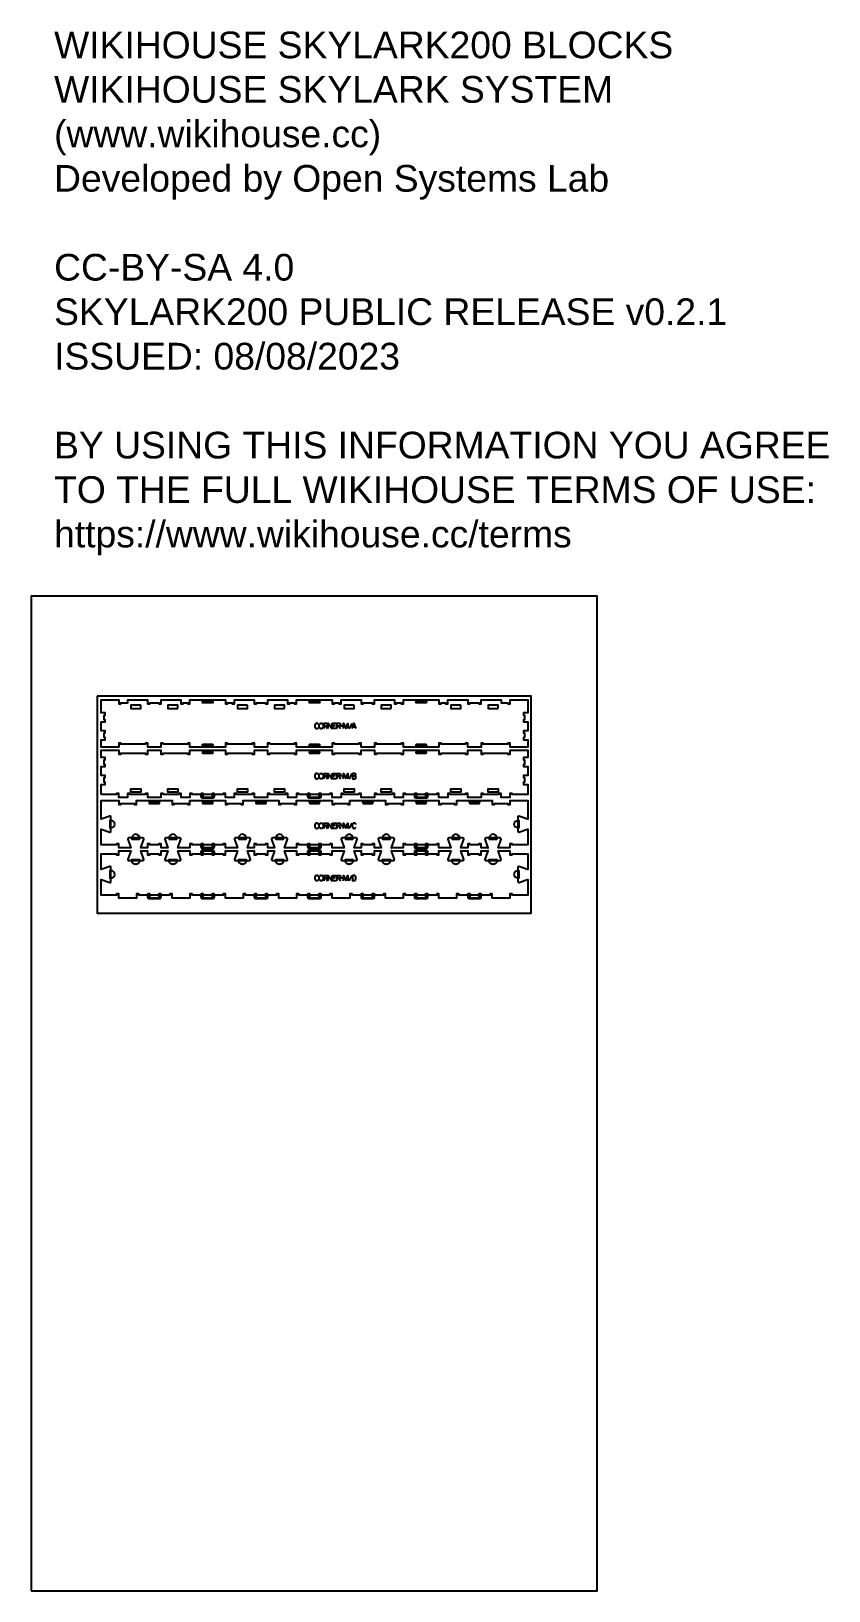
# Model space of a CAD drawing. Extents: x 0 to 4485, y 0 to 8771.
import ezdxf

# ---------------------------------------------------------------- set-up
doc = ezdxf.new("R2010")
doc.units = 0
for name, color, linetype in [('0_SHEET_SPRUCEPLY_2440X122', 1, 'CONTINUOUS'), ('1_ANYTOOL_1MMDEEP_LABELS_S', 2, 'CONTINUOUS'), ('3_ANYTOOL_CUTTHROUGH_INSID', 4, 'CONTINUOUS'), ('4_ANYTOOL_CUTTHROUGH_OUTSI', 5, 'CONTINUOUS'), ('5_ANYTOOL_HALF_MILL_9MM_IN', 3, 'CONTINUOUS'), ('DONOTCUT', 7, 'CONTINUOUS'), ('README', 1, 'CONTINUOUS')]:
    doc.layers.add(name, color=color, linetype=linetype)
doc.styles.add('ARIAL', font='arial.ttf')

msp = doc.modelspace()

# ---------------------------------------------------------------- texts
at = {"layer": 'README', "insert": (128.7, 8768.5, 0), "char_height": 150, "width": 8996.739, "attachment_point": 1, "style": 'ARIAL'}
msp.add_mtext('{\\fArial;WIKIHOUSE SKYLARK200 BLOCKS}\\P{\\fArial;WIKIHOUSE SKYLARK SYSTEM}\\P{\\fArial;(www.wikihouse.cc)}\\P{\\fArial;Developed by Open Systems Lab}\\P\\P{\\fArial;CC-BY-SA 4.0}\\P{\\fArial;SKYLARK200 PUBLIC RELEASE v0.2.1}\\P{\\fArial;ISSUED: 08/08/2023}\\P\\P{\\fArial;BY USING THIS INFORMATION YOU AGREE }\\P{\\fArial;TO THE FULL WIKIHOUSE TERMS OF USE:}\\P{\\fArial;https://www.wikihouse.cc/terms}', dxfattribs=at)

# ---------------------------------------------------------------- linework, layer by layer
at = {"layer": '0_SHEET_SPRUCEPLY_2440X122'}
msp.add_lwpolyline([(371.7, 5031), (371.7, 3811), (2811.7, 3811), (2811.7, 5031)], close=True, dxfattribs=at)
at = {"layer": '1_ANYTOOL_1MMDEEP_LABELS_S', "color": 2}
for points in [[(1615.6, 4870.9), (1615.5, 4871.3), (1615.3, 4871.7), (1615.1, 4872.1), (1614.9, 4872.5), (1614.7, 4872.9), (1614.5, 4873.2), (1614.3, 4873.6), (1614.1, 4873.9), (1613.8, 4874.2), (1613.6, 4874.6), (1613.3, 4874.9), (1613.1, 4875.2), (1612.8, 4875.5), (1612.5, 4875.8), (1612.2, 4876), (1611.9, 4876.3), (1611.7, 4876.4), (1611.6, 4876.6), (1611.4, 4876.7), (1611.2, 4876.8), (1611.1, 4876.9), (1610.9, 4877), (1610.7, 4877.1), (1610.6, 4877.2), (1610.4, 4877.3), (1610.2, 4877.4), (1610, 4877.5), (1609.9, 4877.6), (1609.7, 4877.7), (1609.5, 4877.8), (1609.3, 4877.8), (1609.1, 4877.9), (1608.9, 4878), (1608.7, 4878), (1608.5, 4878.1), (1608.3, 4878.1), (1608.1, 4878.2), (1607.9, 4878.2), (1607.7, 4878.3), (1607.5, 4878.3), (1607.3, 4878.3), (1607.1, 4878.4), (1606.9, 4878.4), (1606.7, 4878.4), (1606.4, 4878.4), (1606.2, 4878.4), (1606, 4878.4), (1605.8, 4878.4), (1605.4, 4878.4), (1605.1, 4878.4), (1604.8, 4878.4), (1604.4, 4878.4), (1604.1, 4878.3), (1603.8, 4878.3), (1603.5, 4878.2), (1603.2, 4878.1), (1602.9, 4878.1), (1602.6, 4878), (1602.3, 4877.9), (1602, 4877.8), (1601.7, 4877.7), (1601.6, 4877.6), (1601.5, 4877.5), (1601.3, 4877.5), (1601.2, 4877.4), (1601.1, 4877.3), (1600.9, 4877.3), (1600.8, 4877.2), (1600.7, 4877.1), (1600.5, 4877), (1600.4, 4876.9), (1600.3, 4876.9), (1600.2, 4876.8), (1600.1, 4876.7), (1599.9, 4876.6), (1599.7, 4876.4), (1599.5, 4876.2), (1599.2, 4876), (1599, 4875.8), (1598.8, 4875.6), (1598.6, 4875.3), (1598.4, 4875.1), (1598.2, 4874.8), (1598, 4874.6), (1597.8, 4874.3), (1597.6, 4874), (1597.4, 4873.7), (1597.1, 4873.1), (1596.8, 4872.5), (1596.5, 4871.9), (1596.2, 4871.3), (1596, 4870.7), (1595.7, 4870.1), (1595.5, 4869.5), (1595.3, 4868.8), (1595.2, 4868.2), (1595, 4867.5), (1594.9, 4866.8), (1594.8, 4866.2), (1594.7, 4865.5), (1594.7, 4864.8), (1594.6, 4864.1), (1594.6, 4863.4), (1594.6, 4862.7), (1594.7, 4862), (1594.7, 4861.4), (1594.8, 4860.7), (1594.9, 4860), (1595, 4859.3), (1595.2, 4858.7), (1595.3, 4858.4), (1595.3, 4858), (1595.4, 4857.7), (1595.5, 4857.4), (1595.6, 4857.1), (1595.7, 4856.8), (1595.9, 4856.5), (1596, 4856.1), (1596.2, 4855.5), (1596.5, 4854.9), (1596.8, 4854.3), (1597.1, 4853.7), (1597.5, 4853.1), (1597.7, 4852.8), (1597.9, 4852.6), (1598, 4852.3), (1598.2, 4852), (1598.4, 4851.8), (1598.7, 4851.5), (1598.9, 4851.3), (1599.1, 4851.1), (1599.3, 4850.9), (1599.6, 4850.6), (1599.8, 4850.4), (1599.9, 4850.4), (1600, 4850.3), (1600.2, 4850.2), (1600.3, 4850.1), (1600.4, 4850), (1600.5, 4849.9), (1600.7, 4849.8), (1600.8, 4849.8), (1600.9, 4849.7), (1601.1, 4849.6), (1601.2, 4849.5), (1601.3, 4849.5), (1601.6, 4849.3), (1601.9, 4849.2), (1602.2, 4849.1), (1602.5, 4849), (1602.8, 4848.9), (1603.1, 4848.8), (1603.4, 4848.7), (1603.7, 4848.7), (1604.1, 4848.6), (1604.4, 4848.5), (1604.7, 4848.5), (1605.1, 4848.5), (1605.4, 4848.4), (1605.8, 4848.4), (1606.1, 4848.4), (1606.5, 4848.4), (1606.9, 4848.5), (1607.1, 4848.5), (1607.2, 4848.5), (1607.4, 4848.5), (1607.6, 4848.5), (1607.8, 4848.6), (1608, 4848.6), (1608.1, 4848.6), (1608.3, 4848.7), (1608.5, 4848.7), (1608.6, 4848.7), (1608.8, 4848.8), (1609, 4848.8), (1609.1, 4848.9), (1609.3, 4848.9), (1609.5, 4849), (1609.6, 4849.1), (1609.8, 4849.1), (1609.9, 4849.2), (1610.1, 4849.3), (1610.2, 4849.3), (1610.4, 4849.4), (1610.5, 4849.5), (1610.7, 4849.6), (1610.8, 4849.7), (1610.9, 4849.8), (1611.1, 4849.9), (1611.2, 4850), (1611.4, 4850.1), (1611.6, 4850.3), (1611.9, 4850.5), (1612.1, 4850.7), (1612.4, 4850.9), (1612.6, 4851.2), (1612.9, 4851.4), (1613.1, 4851.7), (1613.3, 4851.9), (1613.5, 4852.2), (1613.8, 4852.5), (1614, 4852.7), (1614.2, 4853), (1614.4, 4853.3), (1614.6, 4853.6), (1614.8, 4853.9), (1615, 4854.3)], [(1647.3, 4848.4), (1647.3, 4878.4), (1658.7, 4878.4), (1659.2, 4878.4), (1659.6, 4878.4), (1659.9, 4878.4), (1660.1, 4878.4), (1660.3, 4878.3), (1660.5, 4878.3), (1660.7, 4878.3), (1661, 4878.2), (1661.2, 4878.2), (1661.4, 4878.2), (1661.6, 4878.1), (1661.8, 4878.1), (1662, 4878), (1662.2, 4877.9), (1662.3, 4877.9), (1662.5, 4877.8), (1662.7, 4877.7), (1662.9, 4877.7), (1663, 4877.6), (1663.2, 4877.5), (1663.4, 4877.4), (1663.5, 4877.3), (1663.7, 4877.2), (1663.8, 4877.1), (1664, 4877), (1664.1, 4876.9), (1664.3, 4876.8), (1664.4, 4876.7), (1664.5, 4876.6), (1664.6, 4876.5), (1664.8, 4876.3), (1664.9, 4876.2), (1665, 4876.1), (1665.1, 4875.9), (1665.2, 4875.8), (1665.3, 4875.7), (1665.4, 4875.5), (1665.5, 4875.4), (1665.6, 4875.2), (1665.7, 4875.1), (1665.8, 4874.9), (1665.9, 4874.7), (1665.9, 4874.6), (1666, 4874.4), (1666.1, 4874.2), (1666.1, 4874), (1666.2, 4873.8), (1666.3, 4873.6), (1666.3, 4873.4), (1666.4, 4873.3), (1666.4, 4873), (1666.4, 4872.8), (1666.5, 4872.6), (1666.5, 4872.4), (1666.5, 4872.2), (1666.6, 4872), (1666.6, 4871.8), (1666.6, 4871.5), (1666.6, 4871.1), (1666.6, 4870.6), (1666.6, 4870.4), (1666.6, 4870.2), (1666.6, 4870.1), (1666.6, 4869.9), (1666.6, 4869.7), (1666.6, 4869.5), (1666.6, 4869.4), (1666.5, 4869.2), (1666.5, 4869), (1666.5, 4868.9), (1666.4, 4868.7), (1666.4, 4868.5), (1666.3, 4868.4), (1666.3, 4868.2), (1666.2, 4868), (1666.2, 4867.9), (1666.1, 4867.7), (1666.1, 4867.6), (1666, 4867.4), (1665.9, 4867.2), (1665.9, 4867.1), (1665.8, 4866.9), (1665.7, 4866.8), (1665.6, 4866.6), (1665.6, 4866.5), (1665.5, 4866.3), (1665.4, 4866.1), (1665.3, 4866), (1665.2, 4865.8), (1665.1, 4865.7), (1665, 4865.5), (1664.9, 4865.4), (1664.7, 4865.3), (1664.6, 4865.1), (1664.5, 4865), (1664.4, 4864.8), (1664.3, 4864.7), (1664.1, 4864.6), (1664, 4864.5), (1663.9, 4864.4), (1663.8, 4864.3), (1663.6, 4864.1), (1663.5, 4864), (1663.4, 4864), (1663.2, 4863.9), (1663.1, 4863.8), (1662.9, 4863.7), (1662.8, 4863.6), (1662.6, 4863.5), (1662.5, 4863.5), (1662.3, 4863.4), (1662.2, 4863.3), (1662, 4863.3), (1661.8, 4863.2), (1661.7, 4863.2), (1661.5, 4863.1), (1661.3, 4863.1), (1661.2, 4863.1), (1661, 4863), (1660.8, 4863), (1660.6, 4863), (1660.4, 4863), (1660.3, 4863), (1658.3, 4862.9), (1656.3, 4862.9), (1647.4, 4862.9)], [(1656.3, 4862.9), (1666.8, 4848.4)], [(1670.8, 4848.4), (1670.8, 4878.4), (1690.9, 4848.4), (1690.9, 4878.4)], [(1715.9, 4848.4), (1696.9, 4848.4), (1696.9, 4878.4), (1714.8, 4878.4)], [(1711.6, 4864.5), (1696.9, 4864.5)], [(1720.2, 4848.4), (1720.2, 4878.4), (1731.5, 4878.4), (1732, 4878.4), (1732.5, 4878.4), (1732.7, 4878.4), (1732.9, 4878.4), (1733.2, 4878.3), (1733.4, 4878.3), (1733.6, 4878.3), (1733.8, 4878.2), (1734, 4878.2), (1734.2, 4878.2), (1734.4, 4878.1), (1734.6, 4878.1), (1734.8, 4878), (1735, 4877.9), (1735.2, 4877.9), (1735.4, 4877.8), (1735.6, 4877.7), (1735.7, 4877.7), (1735.9, 4877.6), (1736.1, 4877.5), (1736.2, 4877.4), (1736.4, 4877.3), (1736.5, 4877.2), (1736.7, 4877.1), (1736.8, 4877), (1737, 4876.9), (1737.1, 4876.8), (1737.2, 4876.7), (1737.4, 4876.6), (1737.5, 4876.5), (1737.6, 4876.3), (1737.7, 4876.2), (1737.9, 4876.1), (1738, 4875.9), (1738.1, 4875.8), (1738.2, 4875.7), (1738.3, 4875.5), (1738.4, 4875.4), (1738.5, 4875.2), (1738.6, 4875.1), (1738.6, 4874.9), (1738.7, 4874.7), (1738.8, 4874.6), (1738.9, 4874.4), (1738.9, 4874.2), (1739, 4874), (1739.1, 4873.8), (1739.1, 4873.6), (1739.2, 4873.4), (1739.2, 4873.3), (1739.3, 4873), (1739.3, 4872.8), (1739.3, 4872.6), (1739.4, 4872.4), (1739.4, 4872.2), (1739.4, 4872), (1739.4, 4871.8), (1739.5, 4871.5), (1739.5, 4871.1), (1739.5, 4870.6), (1739.5, 4870.4), (1739.5, 4870.2), (1739.5, 4870.1), (1739.5, 4869.9), (1739.4, 4869.7), (1739.4, 4869.5), (1739.4, 4869.4), (1739.4, 4869.2), (1739.4, 4869), (1739.3, 4868.9), (1739.3, 4868.7), (1739.2, 4868.5), (1739.2, 4868.4), (1739.2, 4868.2), (1739.1, 4868), (1739, 4867.9), (1739, 4867.7), (1738.9, 4867.6), (1738.9, 4867.4), (1738.8, 4867.2), (1738.7, 4867.1), (1738.7, 4866.9), (1738.6, 4866.8), (1738.5, 4866.6), (1738.4, 4866.5), (1738.3, 4866.3), (1738.2, 4866.1), (1738.1, 4866), (1738, 4865.8), (1737.9, 4865.7), (1737.8, 4865.5), (1737.7, 4865.4), (1737.6, 4865.3), (1737.5, 4865.1), (1737.4, 4865), (1737.3, 4864.8), (1737.1, 4864.7), (1737, 4864.6), (1736.9, 4864.5), (1736.7, 4864.4), (1736.6, 4864.3), (1736.5, 4864.1), (1736.3, 4864), (1736.2, 4864), (1736.1, 4863.9), (1735.9, 4863.8), (1735.8, 4863.7), (1735.6, 4863.6), (1735.5, 4863.5), (1735.3, 4863.5), (1735.2, 4863.4), (1735, 4863.3), (1734.9, 4863.3), (1734.7, 4863.2), (1734.5, 4863.2), (1734.4, 4863.1), (1734.2, 4863.1), (1734, 4863.1), (1733.8, 4863), (1733.7, 4863), (1733.5, 4863), (1733.3, 4863), (1733.1, 4863), (1731.2, 4862.9), (1729.2, 4862.9), (1720.2, 4862.9)], [(1729.2, 4862.9), (1739.6, 4848.4)], [(1751.6, 4862.3), (1742.8, 4862.2)], [(1756.8, 4848.4), (1756.8, 4878.4), (1768.8, 4850.1), (1780.8, 4878.3), (1780.8, 4848.4)], [(1802.6, 4878), (1785.4, 4847.2)], [(1804.3, 4848.4), (1815.2, 4878.4), (1826.3, 4848.4)], [(1807.8, 4858), (1822.7, 4858)], [(1615.6, 4588.9), (1615.5, 4589.3), (1615.3, 4589.7), (1615.1, 4590.1), (1614.9, 4590.5), (1614.7, 4590.8), (1614.5, 4591.2), (1614.3, 4591.5), (1614.1, 4591.9), (1613.8, 4592.2), (1613.6, 4592.5), (1613.3, 4592.8), (1613.1, 4593.2), (1612.8, 4593.5), (1612.5, 4593.7), (1612.2, 4594), (1611.9, 4594.3), (1611.7, 4594.4), (1611.6, 4594.5), (1611.4, 4594.7), (1611.2, 4594.8), (1611.1, 4594.9), (1610.9, 4595), (1610.7, 4595.1), (1610.6, 4595.2), (1610.4, 4595.3), (1610.2, 4595.4), (1610, 4595.5), (1609.9, 4595.6), (1609.7, 4595.7), (1609.5, 4595.7), (1609.3, 4595.8), (1609.1, 4595.9), (1608.9, 4595.9), (1608.7, 4596), (1608.5, 4596.1), (1608.3, 4596.1), (1608.1, 4596.2), (1607.9, 4596.2), (1607.7, 4596.2), (1607.5, 4596.3), (1607.3, 4596.3), (1607.1, 4596.3), (1606.9, 4596.4), (1606.7, 4596.4), (1606.4, 4596.4), (1606.2, 4596.4), (1606, 4596.4), (1605.8, 4596.4), (1605.4, 4596.4), (1605.1, 4596.4), (1604.8, 4596.4), (1604.4, 4596.3), (1604.1, 4596.3), (1603.8, 4596.2), (1603.5, 4596.2), (1603.2, 4596.1), (1602.9, 4596), (1602.6, 4595.9), (1602.3, 4595.9), (1602, 4595.7), (1601.7, 4595.6), (1601.6, 4595.6), (1601.5, 4595.5), (1601.3, 4595.4), (1601.2, 4595.4), (1601.1, 4595.3), (1600.9, 4595.2), (1600.8, 4595.2), (1600.7, 4595.1), (1600.5, 4595), (1600.4, 4594.9), (1600.3, 4594.8), (1600.2, 4594.8), (1600.1, 4594.7), (1599.9, 4594.6), (1599.7, 4594.4), (1599.5, 4594.2), (1599.2, 4594), (1599, 4593.8), (1598.8, 4593.5), (1598.6, 4593.3), (1598.4, 4593.1), (1598.2, 4592.8), (1598, 4592.6), (1597.8, 4592.3), (1597.6, 4592), (1597.4, 4591.7), (1597.1, 4591.1), (1596.8, 4590.5), (1596.5, 4589.9), (1596.2, 4589.3), (1596, 4588.7), (1595.7, 4588.1), (1595.5, 4587.4), (1595.3, 4586.8), (1595.2, 4586.1), (1595, 4585.5), (1594.9, 4584.8), (1594.8, 4584.2), (1594.7, 4583.5), (1594.7, 4582.8), (1594.6, 4582.1), (1594.6, 4581.4), (1594.6, 4580.7), (1594.7, 4580), (1594.7, 4579.3), (1594.8, 4578.7), (1594.9, 4578), (1595, 4577.3), (1595.2, 4576.7), (1595.3, 4576.3), (1595.3, 4576), (1595.4, 4575.7), (1595.5, 4575.4), (1595.6, 4575.1), (1595.7, 4574.7), (1595.9, 4574.4), (1596, 4574.1), (1596.2, 4573.5), (1596.5, 4572.9), (1596.8, 4572.3), (1597.1, 4571.7), (1597.5, 4571.1), (1597.7, 4570.8), (1597.9, 4570.5), (1598, 4570.3), (1598.2, 4570), (1598.4, 4569.7), (1598.7, 4569.5), (1598.9, 4569.3), (1599.1, 4569), (1599.3, 4568.8), (1599.6, 4568.6), (1599.8, 4568.4), (1599.9, 4568.3), (1600, 4568.2), (1600.2, 4568.2), (1600.3, 4568.1), (1600.4, 4568), (1600.5, 4567.9), (1600.7, 4567.8), (1600.8, 4567.7), (1600.9, 4567.7), (1601.1, 4567.6), (1601.2, 4567.5), (1601.3, 4567.4), (1601.6, 4567.3), (1601.9, 4567.2), (1602.2, 4567.1), (1602.5, 4567), (1602.8, 4566.9), (1603.1, 4566.8), (1603.4, 4566.7), (1603.7, 4566.6), (1604.1, 4566.6), (1604.4, 4566.5), (1604.7, 4566.5), (1605.1, 4566.4), (1605.4, 4566.4), (1605.8, 4566.4), (1606.1, 4566.4), (1606.5, 4566.4), (1606.9, 4566.4), (1607.1, 4566.4), (1607.2, 4566.5), (1607.4, 4566.5), (1607.6, 4566.5), (1607.8, 4566.5), (1608, 4566.6), (1608.1, 4566.6), (1608.3, 4566.6), (1608.5, 4566.7), (1608.6, 4566.7), (1608.8, 4566.8), (1609, 4566.8), (1609.1, 4566.9), (1609.3, 4566.9), (1609.5, 4567), (1609.6, 4567), (1609.8, 4567.1), (1609.9, 4567.2), (1610.1, 4567.2), (1610.2, 4567.3), (1610.4, 4567.4), (1610.5, 4567.5), (1610.7, 4567.6), (1610.8, 4567.7), (1610.9, 4567.7), (1611.1, 4567.8), (1611.2, 4567.9), (1611.4, 4568), (1611.6, 4568.2), (1611.9, 4568.5), (1612.1, 4568.7), (1612.4, 4568.9), (1612.6, 4569.1), (1612.9, 4569.4), (1613.1, 4569.6), (1613.3, 4569.9), (1613.5, 4570.2), (1613.8, 4570.4), (1614, 4570.7), (1614.2, 4571), (1614.4, 4571.3), (1614.6, 4571.6), (1614.8, 4571.9), (1615, 4572.2)], [(1647.3, 4566.4), (1647.3, 4596.4), (1658.7, 4596.4), (1659.2, 4596.4), (1659.6, 4596.4), (1659.9, 4596.4), (1660.1, 4596.3), (1660.3, 4596.3), (1660.5, 4596.3), (1660.7, 4596.3), (1661, 4596.2), (1661.2, 4596.2), (1661.4, 4596.1), (1661.6, 4596.1), (1661.8, 4596), (1662, 4596), (1662.2, 4595.9), (1662.3, 4595.9), (1662.5, 4595.8), (1662.7, 4595.7), (1662.9, 4595.6), (1663, 4595.6), (1663.2, 4595.5), (1663.4, 4595.4), (1663.5, 4595.3), (1663.7, 4595.2), (1663.8, 4595.1), (1664, 4595), (1664.1, 4594.9), (1664.3, 4594.8), (1664.4, 4594.7), (1664.5, 4594.6), (1664.6, 4594.4), (1664.8, 4594.3), (1664.9, 4594.2), (1665, 4594.1), (1665.1, 4593.9), (1665.2, 4593.8), (1665.3, 4593.6), (1665.4, 4593.5), (1665.5, 4593.3), (1665.6, 4593.2), (1665.7, 4593), (1665.8, 4592.9), (1665.9, 4592.7), (1665.9, 4592.5), (1666, 4592.4), (1666.1, 4592.2), (1666.1, 4592), (1666.2, 4591.8), (1666.3, 4591.6), (1666.3, 4591.4), (1666.4, 4591.2), (1666.4, 4591), (1666.4, 4590.8), (1666.5, 4590.6), (1666.5, 4590.4), (1666.5, 4590.2), (1666.6, 4590), (1666.6, 4589.7), (1666.6, 4589.5), (1666.6, 4589), (1666.6, 4588.6), (1666.6, 4588.4), (1666.6, 4588.2), (1666.6, 4588), (1666.6, 4587.9), (1666.6, 4587.7), (1666.6, 4587.5), (1666.6, 4587.3), (1666.5, 4587.2), (1666.5, 4587), (1666.5, 4586.8), (1666.4, 4586.7), (1666.4, 4586.5), (1666.3, 4586.3), (1666.3, 4586.2), (1666.2, 4586), (1666.2, 4585.9), (1666.1, 4585.7), (1666.1, 4585.5), (1666, 4585.4), (1665.9, 4585.2), (1665.9, 4585.1), (1665.8, 4584.9), (1665.7, 4584.7), (1665.6, 4584.6), (1665.6, 4584.4), (1665.5, 4584.3), (1665.4, 4584.1), (1665.3, 4584), (1665.2, 4583.8), (1665.1, 4583.7), (1665, 4583.5), (1664.9, 4583.4), (1664.7, 4583.2), (1664.6, 4583.1), (1664.5, 4583), (1664.4, 4582.8), (1664.3, 4582.7), (1664.1, 4582.6), (1664, 4582.5), (1663.9, 4582.3), (1663.8, 4582.2), (1663.6, 4582.1), (1663.5, 4582), (1663.4, 4581.9), (1663.2, 4581.8), (1663.1, 4581.8), (1662.9, 4581.7), (1662.8, 4581.6), (1662.6, 4581.5), (1662.5, 4581.4), (1662.3, 4581.4), (1662.2, 4581.3), (1662, 4581.3), (1661.8, 4581.2), (1661.7, 4581.2), (1661.5, 4581.1), (1661.3, 4581.1), (1661.2, 4581), (1661, 4581), (1660.8, 4581), (1660.6, 4581), (1660.4, 4581), (1660.3, 4580.9), (1658.3, 4580.9), (1656.3, 4580.9), (1647.4, 4580.9)], [(1656.3, 4580.9), (1666.8, 4566.4)], [(1670.8, 4566.4), (1670.8, 4596.4), (1690.9, 4566.4), (1690.9, 4596.4)], [(1715.9, 4566.4), (1696.9, 4566.4), (1696.9, 4596.4), (1714.8, 4596.4)], [(1711.6, 4582.5), (1696.9, 4582.5)], [(1720.2, 4566.4), (1720.2, 4596.4), (1731.5, 4596.4), (1732, 4596.4), (1732.5, 4596.4), (1732.7, 4596.4), (1732.9, 4596.3), (1733.2, 4596.3), (1733.4, 4596.3), (1733.6, 4596.3), (1733.8, 4596.2), (1734, 4596.2), (1734.2, 4596.1), (1734.4, 4596.1), (1734.6, 4596), (1734.8, 4596), (1735, 4595.9), (1735.2, 4595.9), (1735.4, 4595.8), (1735.6, 4595.7), (1735.7, 4595.6), (1735.9, 4595.6), (1736.1, 4595.5), (1736.2, 4595.4), (1736.4, 4595.3), (1736.5, 4595.2), (1736.7, 4595.1), (1736.8, 4595), (1737, 4594.9), (1737.1, 4594.8), (1737.2, 4594.7), (1737.4, 4594.6), (1737.5, 4594.4), (1737.6, 4594.3), (1737.7, 4594.2), (1737.9, 4594.1), (1738, 4593.9), (1738.1, 4593.8), (1738.2, 4593.6), (1738.3, 4593.5), (1738.4, 4593.3), (1738.5, 4593.2), (1738.6, 4593), (1738.6, 4592.9), (1738.7, 4592.7), (1738.8, 4592.5), (1738.9, 4592.4), (1738.9, 4592.2), (1739, 4592), (1739.1, 4591.8), (1739.1, 4591.6), (1739.2, 4591.4), (1739.2, 4591.2), (1739.3, 4591), (1739.3, 4590.8), (1739.3, 4590.6), (1739.4, 4590.4), (1739.4, 4590.2), (1739.4, 4590), (1739.4, 4589.7), (1739.5, 4589.5), (1739.5, 4589), (1739.5, 4588.6), (1739.5, 4588.4), (1739.5, 4588.2), (1739.5, 4588), (1739.5, 4587.9), (1739.4, 4587.7), (1739.4, 4587.5), (1739.4, 4587.3), (1739.4, 4587.2), (1739.4, 4587), (1739.3, 4586.8), (1739.3, 4586.7), (1739.2, 4586.5), (1739.2, 4586.3), (1739.2, 4586.2), (1739.1, 4586), (1739, 4585.9), (1739, 4585.7), (1738.9, 4585.5), (1738.9, 4585.4), (1738.8, 4585.2), (1738.7, 4585.1), (1738.7, 4584.9), (1738.6, 4584.7), (1738.5, 4584.6), (1738.4, 4584.4), (1738.3, 4584.3), (1738.2, 4584.1), (1738.1, 4584), (1738, 4583.8), (1737.9, 4583.7), (1737.8, 4583.5), (1737.7, 4583.4), (1737.6, 4583.2), (1737.5, 4583.1), (1737.4, 4583), (1737.3, 4582.8), (1737.1, 4582.7), (1737, 4582.6), (1736.9, 4582.5), (1736.7, 4582.3), (1736.6, 4582.2), (1736.5, 4582.1), (1736.3, 4582), (1736.2, 4581.9), (1736.1, 4581.8), (1735.9, 4581.8), (1735.8, 4581.7), (1735.6, 4581.6), (1735.5, 4581.5), (1735.3, 4581.4), (1735.2, 4581.4), (1735, 4581.3), (1734.9, 4581.3), (1734.7, 4581.2), (1734.5, 4581.2), (1734.4, 4581.1), (1734.2, 4581.1), (1734, 4581), (1733.8, 4581), (1733.7, 4581), (1733.5, 4581), (1733.3, 4581), (1733.1, 4580.9), (1731.2, 4580.9), (1729.2, 4580.9), (1720.2, 4580.9)], [(1729.2, 4580.9), (1739.6, 4566.4)], [(1751.6, 4580.3), (1742.8, 4580.2)], [(1756.8, 4566.4), (1756.8, 4596.4), (1768.8, 4568), (1780.8, 4596.3), (1780.8, 4566.4)], [(1802.6, 4595.9), (1785.4, 4565.2)], [(1806.1, 4596.4), (1806.1, 4566.4), (1815.7, 4566.4), (1818.3, 4566.3), (1818.5, 4566.3), (1818.7, 4566.3), (1818.9, 4566.3), (1819.2, 4566.3), (1819.4, 4566.4), (1819.6, 4566.4), (1819.8, 4566.4), (1820, 4566.4), (1820.2, 4566.5), (1820.4, 4566.5), (1820.6, 4566.6), (1820.8, 4566.6), (1821, 4566.7), (1821.2, 4566.8), (1821.4, 4566.8), (1821.5, 4566.9), (1821.7, 4567), (1821.9, 4567.1), (1822.1, 4567.2), (1822.2, 4567.3), (1822.4, 4567.4), (1822.6, 4567.5), (1822.7, 4567.6), (1822.9, 4567.7), (1823, 4567.9), (1823.2, 4568), (1823.3, 4568.1), (1823.5, 4568.3), (1823.6, 4568.4), (1823.8, 4568.6), (1823.9, 4568.7), (1824, 4568.9), (1824.2, 4569.1), (1824.3, 4569.3), (1824.4, 4569.4), (1824.5, 4569.6), (1824.6, 4569.8), (1824.7, 4570), (1824.8, 4570.1), (1824.9, 4570.3), (1825, 4570.5), (1825.1, 4570.7), (1825.2, 4570.9), (1825.3, 4571), (1825.4, 4571.2), (1825.4, 4571.4), (1825.5, 4571.6), (1825.6, 4571.8), (1825.7, 4572), (1825.7, 4572.2), (1825.8, 4572.4), (1825.8, 4572.5), (1825.9, 4572.7), (1825.9, 4572.9), (1825.9, 4573.1), (1826, 4573.3), (1826, 4573.5), (1826, 4573.7), (1826.1, 4573.9), (1826.1, 4574.1), (1826.1, 4574.3), (1826.1, 4574.5), (1826.1, 4574.7), (1826.1, 4574.9), (1826.1, 4575.2), (1826.1, 4575.4), (1826.1, 4575.7), (1826.1, 4575.9), (1826, 4576.2), (1826, 4576.4), (1826, 4576.6), (1825.9, 4576.8), (1825.9, 4577), (1825.8, 4577.3), (1825.8, 4577.5), (1825.7, 4577.7), (1825.6, 4577.9), (1825.5, 4578.1), (1825.5, 4578.2), (1825.4, 4578.4), (1825.3, 4578.5), (1825.3, 4578.6), (1825.2, 4578.7), (1825.2, 4578.8), (1825.1, 4578.9), (1825.1, 4579), (1825, 4579), (1825, 4579.1), (1824.9, 4579.2), (1824.9, 4579.3), (1824.8, 4579.4), (1824.7, 4579.5), (1824.7, 4579.5), (1824.6, 4579.6), (1824.5, 4579.7), (1824.5, 4579.8), (1824.4, 4579.8), (1824.3, 4579.9), (1824.3, 4580), (1824.2, 4580), (1824.1, 4580.1), (1824, 4580.2), (1823.9, 4580.3), (1823.7, 4580.4), (1823.5, 4580.6), (1823.4, 4580.7), (1823.2, 4580.8), (1822.8, 4581), (1822.5, 4581.2), (1822.1, 4581.4), (1821.7, 4581.6), (1821.3, 4581.8), (1820.9, 4581.9), (1820.5, 4582.1), (1820.1, 4582.2), (1819.7, 4582.3), (1819.2, 4582.4), (1818.8, 4582.5), (1818.4, 4582.6), (1817.9, 4582.7), (1817.5, 4582.8), (1817.1, 4582.8), (1816.6, 4582.9)], [(1806.1, 4582.7), (1816.6, 4582.9), (1817, 4582.9), (1817.4, 4582.9), (1817.8, 4583), (1818.2, 4583), (1818.5, 4583.1), (1818.9, 4583.2), (1819.3, 4583.3), (1819.6, 4583.4), (1820, 4583.5), (1820.3, 4583.6), (1820.7, 4583.7), (1821, 4583.8), (1821.3, 4584), (1821.7, 4584.1), (1822, 4584.3), (1822.3, 4584.4), (1822.4, 4584.5), (1822.5, 4584.5), (1822.5, 4584.6), (1822.6, 4584.6), (1822.7, 4584.7), (1822.8, 4584.7), (1822.8, 4584.8), (1822.9, 4584.8), (1823, 4584.9), (1823, 4584.9), (1823.1, 4585), (1823.2, 4585), (1823.2, 4585.1), (1823.3, 4585.2), (1823.4, 4585.2), (1823.4, 4585.3), (1823.5, 4585.3), (1823.5, 4585.4), (1823.6, 4585.5), (1823.6, 4585.5), (1823.7, 4585.6), (1823.7, 4585.7), (1823.8, 4585.8), (1823.8, 4585.8), (1823.9, 4585.9), (1823.9, 4586), (1824, 4586.1), (1824, 4586.1), (1824.1, 4586.2), (1824.1, 4586.3), (1824.2, 4586.4), (1824.2, 4586.5), (1824.2, 4586.6), (1824.3, 4586.7), (1824.3, 4586.8), (1824.4, 4587), (1824.5, 4587.2), (1824.5, 4587.4), (1824.6, 4587.6), (1824.6, 4587.8), (1824.7, 4588), (1824.7, 4588.3), (1824.7, 4588.5), (1824.8, 4588.7), (1824.8, 4588.9), (1824.8, 4589.2), (1824.8, 4589.4), (1824.8, 4589.7), (1824.8, 4589.9), (1824.8, 4590.3), (1824.8, 4590.5), (1824.8, 4590.7), (1824.8, 4590.9), (1824.8, 4591.1), (1824.7, 4591.3), (1824.7, 4591.5), (1824.7, 4591.6), (1824.7, 4591.8), (1824.6, 4592), (1824.6, 4592.1), (1824.5, 4592.3), (1824.5, 4592.5), (1824.5, 4592.6), (1824.4, 4592.8), (1824.4, 4592.9), (1824.3, 4593.1), (1824.2, 4593.2), (1824.2, 4593.3), (1824.1, 4593.5), (1824, 4593.6), (1824, 4593.8), (1823.9, 4593.9), (1823.8, 4594), (1823.7, 4594.1), (1823.6, 4594.2), (1823.5, 4594.4), (1823.4, 4594.5), (1823.4, 4594.6), (1823.3, 4594.7), (1823.2, 4594.8), (1823, 4594.9), (1822.9, 4595), (1822.8, 4595.1), (1822.7, 4595.2), (1822.6, 4595.3), (1822.5, 4595.3), (1822.3, 4595.4), (1822.2, 4595.5), (1822.1, 4595.6), (1821.9, 4595.6), (1821.8, 4595.7), (1821.7, 4595.8), (1821.5, 4595.8), (1821.4, 4595.9), (1821.2, 4596), (1821.1, 4596), (1820.9, 4596.1), (1820.7, 4596.1), (1820.6, 4596.1), (1820.4, 4596.2), (1820.2, 4596.2), (1820.1, 4596.2), (1819.9, 4596.3), (1819.7, 4596.3), (1819.5, 4596.3), (1819.3, 4596.4), (1819.1, 4596.4), (1818.9, 4596.4), (1818.5, 4596.4), (1818.1, 4596.4), (1806.1, 4596.4)], [(1615.6, 4309.9), (1615.5, 4310.3), (1615.3, 4310.7), (1615.1, 4311.1), (1614.9, 4311.5), (1614.7, 4311.8), (1614.5, 4312.2), (1614.3, 4312.5), (1614.1, 4312.9), (1613.8, 4313.2), (1613.6, 4313.5), (1613.3, 4313.8), (1613.1, 4314.1), (1612.8, 4314.4), (1612.5, 4314.7), (1612.2, 4315), (1611.9, 4315.3), (1611.7, 4315.4), (1611.6, 4315.5), (1611.4, 4315.7), (1611.2, 4315.8), (1611.1, 4315.9), (1610.9, 4316), (1610.7, 4316.1), (1610.6, 4316.2), (1610.4, 4316.3), (1610.2, 4316.4), (1610, 4316.5), (1609.9, 4316.6), (1609.7, 4316.6), (1609.5, 4316.7), (1609.3, 4316.8), (1609.1, 4316.9), (1608.9, 4316.9), (1608.7, 4317), (1608.5, 4317), (1608.3, 4317.1), (1608.1, 4317.1), (1607.9, 4317.2), (1607.7, 4317.2), (1607.5, 4317.3), (1607.3, 4317.3), (1607.1, 4317.3), (1606.9, 4317.3), (1606.7, 4317.4), (1606.4, 4317.4), (1606.2, 4317.4), (1606, 4317.4), (1605.8, 4317.4), (1605.4, 4317.4), (1605.1, 4317.4), (1604.8, 4317.4), (1604.4, 4317.3), (1604.1, 4317.3), (1603.8, 4317.2), (1603.5, 4317.2), (1603.2, 4317.1), (1602.9, 4317), (1602.6, 4316.9), (1602.3, 4316.8), (1602, 4316.7), (1601.7, 4316.6), (1601.6, 4316.6), (1601.5, 4316.5), (1601.3, 4316.4), (1601.2, 4316.4), (1601.1, 4316.3), (1600.9, 4316.2), (1600.8, 4316.1), (1600.7, 4316.1), (1600.5, 4316), (1600.4, 4315.9), (1600.3, 4315.8), (1600.2, 4315.7), (1600.1, 4315.7), (1599.9, 4315.6), (1599.7, 4315.4), (1599.5, 4315.2), (1599.2, 4315), (1599, 4314.8), (1598.8, 4314.5), (1598.6, 4314.3), (1598.4, 4314.1), (1598.2, 4313.8), (1598, 4313.5), (1597.8, 4313.3), (1597.6, 4313), (1597.4, 4312.7), (1597.1, 4312.1), (1596.8, 4311.5), (1596.5, 4310.9), (1596.2, 4310.3), (1596, 4309.7), (1595.7, 4309.1), (1595.5, 4308.4), (1595.3, 4307.8), (1595.2, 4307.1), (1595, 4306.5), (1594.9, 4305.8), (1594.8, 4305.1), (1594.7, 4304.5), (1594.7, 4303.8), (1594.6, 4303.1), (1594.6, 4302.4), (1594.6, 4301.7), (1594.7, 4301), (1594.7, 4300.3), (1594.8, 4299.6), (1594.9, 4299), (1595, 4298.3), (1595.2, 4297.7), (1595.3, 4297.3), (1595.3, 4297), (1595.4, 4296.7), (1595.5, 4296.4), (1595.6, 4296.1), (1595.7, 4295.7), (1595.9, 4295.4), (1596, 4295.1), (1596.2, 4294.5), (1596.5, 4293.9), (1596.8, 4293.3), (1597.1, 4292.7), (1597.5, 4292.1), (1597.7, 4291.8), (1597.9, 4291.5), (1598, 4291.2), (1598.2, 4291), (1598.4, 4290.7), (1598.7, 4290.5), (1598.9, 4290.3), (1599.1, 4290), (1599.3, 4289.8), (1599.6, 4289.6), (1599.8, 4289.4), (1599.9, 4289.3), (1600, 4289.2), (1600.2, 4289.1), (1600.3, 4289.1), (1600.4, 4289), (1600.5, 4288.9), (1600.7, 4288.8), (1600.8, 4288.7), (1600.9, 4288.6), (1601.1, 4288.6), (1601.2, 4288.5), (1601.3, 4288.4), (1601.6, 4288.3), (1601.9, 4288.2), (1602.2, 4288.1), (1602.5, 4288), (1602.8, 4287.9), (1603.1, 4287.8), (1603.4, 4287.7), (1603.7, 4287.6), (1604.1, 4287.6), (1604.4, 4287.5), (1604.7, 4287.5), (1605.1, 4287.4), (1605.4, 4287.4), (1605.8, 4287.4), (1606.1, 4287.4), (1606.5, 4287.4), (1606.9, 4287.4), (1607.1, 4287.4), (1607.2, 4287.5), (1607.4, 4287.5), (1607.6, 4287.5), (1607.8, 4287.5), (1608, 4287.6), (1608.1, 4287.6), (1608.3, 4287.6), (1608.5, 4287.7), (1608.6, 4287.7), (1608.8, 4287.8), (1609, 4287.8), (1609.1, 4287.9), (1609.3, 4287.9), (1609.5, 4288), (1609.6, 4288), (1609.8, 4288.1), (1609.9, 4288.2), (1610.1, 4288.2), (1610.2, 4288.3), (1610.4, 4288.4), (1610.5, 4288.5), (1610.7, 4288.6), (1610.8, 4288.6), (1610.9, 4288.7), (1611.1, 4288.8), (1611.2, 4288.9), (1611.4, 4289), (1611.6, 4289.2), (1611.9, 4289.4), (1612.1, 4289.7), (1612.4, 4289.9), (1612.6, 4290.1), (1612.9, 4290.4), (1613.1, 4290.6), (1613.3, 4290.9), (1613.5, 4291.2), (1613.8, 4291.4), (1614, 4291.7), (1614.2, 4292), (1614.4, 4292.3), (1614.6, 4292.6), (1614.8, 4292.9), (1615, 4293.2)], [(1647.3, 4287.4), (1647.3, 4317.4), (1658.7, 4317.4), (1659.2, 4317.4), (1659.6, 4317.4), (1659.9, 4317.3), (1660.1, 4317.3), (1660.3, 4317.3), (1660.5, 4317.3), (1660.7, 4317.2), (1661, 4317.2), (1661.2, 4317.2), (1661.4, 4317.1), (1661.6, 4317.1), (1661.8, 4317), (1662, 4317), (1662.2, 4316.9), (1662.3, 4316.8), (1662.5, 4316.8), (1662.7, 4316.7), (1662.9, 4316.6), (1663, 4316.6), (1663.2, 4316.5), (1663.4, 4316.4), (1663.5, 4316.3), (1663.7, 4316.2), (1663.8, 4316.1), (1664, 4316), (1664.1, 4315.9), (1664.3, 4315.8), (1664.4, 4315.7), (1664.5, 4315.6), (1664.6, 4315.4), (1664.8, 4315.3), (1664.9, 4315.2), (1665, 4315.1), (1665.1, 4314.9), (1665.2, 4314.8), (1665.3, 4314.6), (1665.4, 4314.5), (1665.5, 4314.3), (1665.6, 4314.2), (1665.7, 4314), (1665.8, 4313.9), (1665.9, 4313.7), (1665.9, 4313.5), (1666, 4313.3), (1666.1, 4313.2), (1666.1, 4313), (1666.2, 4312.8), (1666.3, 4312.6), (1666.3, 4312.4), (1666.4, 4312.2), (1666.4, 4312), (1666.4, 4311.8), (1666.5, 4311.6), (1666.5, 4311.4), (1666.5, 4311.2), (1666.6, 4311), (1666.6, 4310.7), (1666.6, 4310.5), (1666.6, 4310), (1666.6, 4309.6), (1666.6, 4309.4), (1666.6, 4309.2), (1666.6, 4309), (1666.6, 4308.9), (1666.6, 4308.7), (1666.6, 4308.5), (1666.6, 4308.3), (1666.5, 4308.2), (1666.5, 4308), (1666.5, 4307.8), (1666.4, 4307.7), (1666.4, 4307.5), (1666.3, 4307.3), (1666.3, 4307.2), (1666.2, 4307), (1666.2, 4306.8), (1666.1, 4306.7), (1666.1, 4306.5), (1666, 4306.4), (1665.9, 4306.2), (1665.9, 4306), (1665.8, 4305.9), (1665.7, 4305.7), (1665.6, 4305.6), (1665.6, 4305.4), (1665.5, 4305.3), (1665.4, 4305.1), (1665.3, 4305), (1665.2, 4304.8), (1665.1, 4304.7), (1665, 4304.5), (1664.9, 4304.4), (1664.7, 4304.2), (1664.6, 4304.1), (1664.5, 4303.9), (1664.4, 4303.8), (1664.3, 4303.7), (1664.1, 4303.6), (1664, 4303.4), (1663.9, 4303.3), (1663.8, 4303.2), (1663.6, 4303.1), (1663.5, 4303), (1663.4, 4302.9), (1663.2, 4302.8), (1663.1, 4302.7), (1662.9, 4302.7), (1662.8, 4302.6), (1662.6, 4302.5), (1662.5, 4302.4), (1662.3, 4302.4), (1662.2, 4302.3), (1662, 4302.3), (1661.8, 4302.2), (1661.7, 4302.2), (1661.5, 4302.1), (1661.3, 4302.1), (1661.2, 4302), (1661, 4302), (1660.8, 4302), (1660.6, 4302), (1660.4, 4301.9), (1660.3, 4301.9), (1658.3, 4301.9), (1656.3, 4301.8), (1647.4, 4301.8)], [(1656.3, 4301.8), (1666.8, 4287.4)], [(1670.8, 4287.4), (1670.8, 4317.4), (1690.9, 4287.4), (1690.9, 4317.4)], [(1715.9, 4287.4), (1696.9, 4287.4), (1696.9, 4317.4), (1714.8, 4317.4)], [(1711.6, 4303.5), (1696.9, 4303.5)], [(1720.2, 4287.4), (1720.2, 4317.4), (1731.5, 4317.4), (1732, 4317.4), (1732.5, 4317.4), (1732.7, 4317.3), (1732.9, 4317.3), (1733.2, 4317.3), (1733.4, 4317.3), (1733.6, 4317.2), (1733.8, 4317.2), (1734, 4317.2), (1734.2, 4317.1), (1734.4, 4317.1), (1734.6, 4317), (1734.8, 4317), (1735, 4316.9), (1735.2, 4316.8), (1735.4, 4316.8), (1735.6, 4316.7), (1735.7, 4316.6), (1735.9, 4316.6), (1736.1, 4316.5), (1736.2, 4316.4), (1736.4, 4316.3), (1736.5, 4316.2), (1736.7, 4316.1), (1736.8, 4316), (1737, 4315.9), (1737.1, 4315.8), (1737.2, 4315.7), (1737.4, 4315.6), (1737.5, 4315.4), (1737.6, 4315.3), (1737.7, 4315.2), (1737.9, 4315.1), (1738, 4314.9), (1738.1, 4314.8), (1738.2, 4314.6), (1738.3, 4314.5), (1738.4, 4314.3), (1738.5, 4314.2), (1738.6, 4314), (1738.6, 4313.9), (1738.7, 4313.7), (1738.8, 4313.5), (1738.9, 4313.3), (1738.9, 4313.2), (1739, 4313), (1739.1, 4312.8), (1739.1, 4312.6), (1739.2, 4312.4), (1739.2, 4312.2), (1739.3, 4312), (1739.3, 4311.8), (1739.3, 4311.6), (1739.4, 4311.4), (1739.4, 4311.2), (1739.4, 4311), (1739.4, 4310.7), (1739.5, 4310.5), (1739.5, 4310), (1739.5, 4309.6), (1739.5, 4309.4), (1739.5, 4309.2), (1739.5, 4309), (1739.5, 4308.9), (1739.4, 4308.7), (1739.4, 4308.5), (1739.4, 4308.3), (1739.4, 4308.2), (1739.4, 4308), (1739.3, 4307.8), (1739.3, 4307.7), (1739.2, 4307.5), (1739.2, 4307.3), (1739.2, 4307.2), (1739.1, 4307), (1739, 4306.8), (1739, 4306.7), (1738.9, 4306.5), (1738.9, 4306.4), (1738.8, 4306.2), (1738.7, 4306), (1738.7, 4305.9), (1738.6, 4305.7), (1738.5, 4305.6), (1738.4, 4305.4), (1738.3, 4305.3), (1738.2, 4305.1), (1738.1, 4305), (1738, 4304.8), (1737.9, 4304.7), (1737.8, 4304.5), (1737.7, 4304.4), (1737.6, 4304.2), (1737.5, 4304.1), (1737.4, 4303.9), (1737.3, 4303.8), (1737.1, 4303.7), (1737, 4303.6), (1736.9, 4303.4), (1736.7, 4303.3), (1736.6, 4303.2), (1736.5, 4303.1), (1736.3, 4303), (1736.2, 4302.9), (1736.1, 4302.8), (1735.9, 4302.7), (1735.8, 4302.7), (1735.6, 4302.6), (1735.5, 4302.5), (1735.3, 4302.4), (1735.2, 4302.4), (1735, 4302.3), (1734.9, 4302.3), (1734.7, 4302.2), (1734.5, 4302.2), (1734.4, 4302.1), (1734.2, 4302.1), (1734, 4302), (1733.8, 4302), (1733.7, 4302), (1733.5, 4302), (1733.3, 4301.9), (1733.1, 4301.9), (1731.2, 4301.9), (1729.2, 4301.8), (1720.2, 4301.8)], [(1729.2, 4301.8), (1739.6, 4287.4)], [(1751.6, 4301.3), (1742.8, 4301.2)], [(1756.8, 4287.4), (1756.8, 4317.4), (1768.8, 4289), (1780.8, 4317.3), (1780.8, 4287.4)], [(1802.6, 4316.9), (1785.4, 4286.2)], [(1826.2, 4309.9), (1826.1, 4310.3), (1825.9, 4310.7), (1825.7, 4311.1), (1825.5, 4311.5), (1825.3, 4311.8), (1825.1, 4312.2), (1824.9, 4312.5), (1824.7, 4312.9), (1824.4, 4313.2), (1824.2, 4313.5), (1823.9, 4313.8), (1823.7, 4314.1), (1823.4, 4314.4), (1823.1, 4314.7), (1822.8, 4315), (1822.5, 4315.3), (1822.3, 4315.4), (1822.2, 4315.5), (1822, 4315.7), (1821.8, 4315.8), (1821.7, 4315.9), (1821.5, 4316), (1821.3, 4316.1), (1821.2, 4316.2), (1821, 4316.3), (1820.8, 4316.4), (1820.6, 4316.5), (1820.5, 4316.6), (1820.3, 4316.6), (1820.1, 4316.7), (1819.9, 4316.8), (1819.7, 4316.9), (1819.5, 4316.9), (1819.3, 4317), (1819.1, 4317), (1818.9, 4317.1), (1818.7, 4317.1), (1818.5, 4317.2), (1818.3, 4317.2), (1818.1, 4317.3), (1817.9, 4317.3), (1817.7, 4317.3), (1817.5, 4317.3), (1817.3, 4317.4), (1817, 4317.4), (1816.8, 4317.4), (1816.6, 4317.4), (1816.4, 4317.4), (1816, 4317.4), (1815.7, 4317.4), (1815.4, 4317.4), (1815, 4317.3), (1814.7, 4317.3), (1814.4, 4317.2), (1814.1, 4317.2), (1813.8, 4317.1), (1813.5, 4317), (1813.2, 4316.9), (1812.9, 4316.8), (1812.6, 4316.7), (1812.3, 4316.6), (1812.2, 4316.6), (1812.1, 4316.5), (1811.9, 4316.4), (1811.8, 4316.4), (1811.7, 4316.3), (1811.5, 4316.2), (1811.4, 4316.1), (1811.3, 4316.1), (1811.1, 4316), (1811, 4315.9), (1810.9, 4315.8), (1810.8, 4315.7), (1810.7, 4315.7), (1810.5, 4315.6), (1810.3, 4315.4), (1810.1, 4315.2), (1809.8, 4315), (1809.6, 4314.8), (1809.4, 4314.5), (1809.2, 4314.3), (1809, 4314.1), (1808.8, 4313.8), (1808.6, 4313.5), (1808.4, 4313.3), (1808.2, 4313), (1808, 4312.7), (1807.7, 4312.1), (1807.4, 4311.5), (1807.1, 4310.9), (1806.8, 4310.3), (1806.6, 4309.7), (1806.3, 4309.1), (1806.1, 4308.4), (1805.9, 4307.8), (1805.8, 4307.1), (1805.6, 4306.5), (1805.5, 4305.8), (1805.4, 4305.1), (1805.3, 4304.5), (1805.3, 4303.8), (1805.2, 4303.1), (1805.2, 4302.4), (1805.2, 4301.7), (1805.3, 4301), (1805.3, 4300.3), (1805.4, 4299.6), (1805.5, 4299), (1805.6, 4298.3), (1805.8, 4297.7), (1805.9, 4297.3), (1805.9, 4297), (1806, 4296.7), (1806.1, 4296.4), (1806.2, 4296.1), (1806.3, 4295.7), (1806.5, 4295.4), (1806.6, 4295.1), (1806.8, 4294.5), (1807.1, 4293.9), (1807.4, 4293.3), (1807.7, 4292.7), (1808.1, 4292.1), (1808.3, 4291.8), (1808.5, 4291.5), (1808.6, 4291.2), (1808.8, 4291), (1809, 4290.7), (1809.3, 4290.5), (1809.5, 4290.3), (1809.7, 4290), (1809.9, 4289.8), (1810.2, 4289.6), (1810.4, 4289.4), (1810.5, 4289.3), (1810.6, 4289.2), (1810.8, 4289.1), (1810.9, 4289.1), (1811, 4289), (1811.1, 4288.9), (1811.3, 4288.8), (1811.4, 4288.7), (1811.5, 4288.6), (1811.7, 4288.6), (1811.8, 4288.5), (1811.9, 4288.4), (1812.2, 4288.3), (1812.5, 4288.2), (1812.8, 4288.1), (1813.1, 4288), (1813.4, 4287.9), (1813.7, 4287.8), (1814, 4287.7), (1814.3, 4287.6), (1814.7, 4287.6), (1815, 4287.5), (1815.3, 4287.5), (1815.7, 4287.4), (1816, 4287.4), (1816.4, 4287.4), (1816.7, 4287.4), (1817.1, 4287.4), (1817.5, 4287.4), (1817.7, 4287.4), (1817.8, 4287.5), (1818, 4287.5), (1818.2, 4287.5), (1818.4, 4287.5), (1818.6, 4287.6), (1818.7, 4287.6), (1818.9, 4287.6), (1819.1, 4287.7), (1819.2, 4287.7), (1819.4, 4287.8), (1819.6, 4287.8), (1819.7, 4287.9), (1819.9, 4287.9), (1820.1, 4288), (1820.2, 4288), (1820.4, 4288.1), (1820.5, 4288.2), (1820.7, 4288.2), (1820.8, 4288.3), (1821, 4288.4), (1821.1, 4288.5), (1821.3, 4288.6), (1821.4, 4288.6), (1821.5, 4288.7), (1821.7, 4288.8), (1821.8, 4288.9), (1822, 4289), (1822.2, 4289.2), (1822.5, 4289.4), (1822.7, 4289.7), (1823, 4289.9), (1823.2, 4290.1), (1823.5, 4290.4), (1823.7, 4290.6), (1823.9, 4290.9), (1824.1, 4291.2), (1824.4, 4291.4), (1824.6, 4291.7), (1824.8, 4292), (1825, 4292.3), (1825.2, 4292.6), (1825.4, 4292.9), (1825.5, 4293.2)], [(1615.6, 4016), (1615.5, 4016.4), (1615.3, 4016.8), (1615.1, 4017.2), (1614.9, 4017.6), (1614.7, 4018), (1614.5, 4018.3), (1614.3, 4018.7), (1614.1, 4019), (1613.8, 4019.3), (1613.6, 4019.7), (1613.3, 4020), (1613.1, 4020.3), (1612.8, 4020.6), (1612.5, 4020.9), (1612.2, 4021.1), (1611.9, 4021.4), (1611.7, 4021.5), (1611.6, 4021.7), (1611.4, 4021.8), (1611.2, 4021.9), (1611.1, 4022), (1610.9, 4022.1), (1610.7, 4022.2), (1610.6, 4022.3), (1610.4, 4022.4), (1610.2, 4022.5), (1610, 4022.6), (1609.9, 4022.7), (1609.7, 4022.8), (1609.5, 4022.9), (1609.3, 4022.9), (1609.1, 4023), (1608.9, 4023.1), (1608.7, 4023.1), (1608.5, 4023.2), (1608.3, 4023.2), (1608.1, 4023.3), (1607.9, 4023.3), (1607.7, 4023.4), (1607.5, 4023.4), (1607.3, 4023.4), (1607.1, 4023.5), (1606.9, 4023.5), (1606.7, 4023.5), (1606.4, 4023.5), (1606.2, 4023.5), (1606, 4023.5), (1605.8, 4023.5), (1605.4, 4023.5), (1605.1, 4023.5), (1604.8, 4023.5), (1604.4, 4023.5), (1604.1, 4023.4), (1603.8, 4023.4), (1603.5, 4023.3), (1603.2, 4023.2), (1602.9, 4023.2), (1602.6, 4023.1), (1602.3, 4023), (1602, 4022.9), (1601.7, 4022.8), (1601.6, 4022.7), (1601.5, 4022.6), (1601.3, 4022.6), (1601.2, 4022.5), (1601.1, 4022.4), (1600.9, 4022.4), (1600.8, 4022.3), (1600.7, 4022.2), (1600.5, 4022.1), (1600.4, 4022), (1600.3, 4022), (1600.2, 4021.9), (1600.1, 4021.8), (1599.9, 4021.7), (1599.7, 4021.5), (1599.5, 4021.3), (1599.2, 4021.1), (1599, 4020.9), (1598.8, 4020.7), (1598.6, 4020.4), (1598.4, 4020.2), (1598.2, 4019.9), (1598, 4019.7), (1597.8, 4019.4), (1597.6, 4019.1), (1597.4, 4018.8), (1597.1, 4018.2), (1596.8, 4017.7), (1596.5, 4017), (1596.2, 4016.4), (1596, 4015.8), (1595.7, 4015.2), (1595.5, 4014.6), (1595.3, 4013.9), (1595.2, 4013.3), (1595, 4012.6), (1594.9, 4012), (1594.8, 4011.3), (1594.7, 4010.6), (1594.7, 4009.9), (1594.6, 4009.2), (1594.6, 4008.5), (1594.6, 4007.8), (1594.7, 4007.1), (1594.7, 4006.5), (1594.8, 4005.8), (1594.9, 4005.1), (1595, 4004.5), (1595.2, 4003.8), (1595.3, 4003.5), (1595.3, 4003.1), (1595.4, 4002.8), (1595.5, 4002.5), (1595.6, 4002.2), (1595.7, 4001.9), (1595.9, 4001.6), (1596, 4001.2), (1596.2, 4000.6), (1596.5, 4000), (1596.8, 3999.4), (1597.1, 3998.8), (1597.5, 3998.2), (1597.7, 3997.9), (1597.9, 3997.7), (1598, 3997.4), (1598.2, 3997.1), (1598.4, 3996.9), (1598.7, 3996.6), (1598.9, 3996.4), (1599.1, 3996.2), (1599.3, 3996), (1599.6, 3995.7), (1599.8, 3995.6), (1599.9, 3995.5), (1600, 3995.4), (1600.2, 3995.3), (1600.3, 3995.2), (1600.4, 3995.1), (1600.5, 3995), (1600.7, 3994.9), (1600.8, 3994.9), (1600.9, 3994.8), (1601.1, 3994.7), (1601.2, 3994.6), (1601.3, 3994.6), (1601.6, 3994.4), (1601.9, 3994.3), (1602.2, 3994.2), (1602.5, 3994.1), (1602.8, 3994), (1603.1, 3993.9), (1603.4, 3993.8), (1603.7, 3993.8), (1604.1, 3993.7), (1604.4, 3993.6), (1604.7, 3993.6), (1605.1, 3993.6), (1605.4, 3993.5), (1605.8, 3993.5), (1606.1, 3993.5), (1606.5, 3993.5), (1606.9, 3993.6), (1607.1, 3993.6), (1607.2, 3993.6), (1607.4, 3993.6), (1607.6, 3993.6), (1607.8, 3993.7), (1608, 3993.7), (1608.1, 3993.7), (1608.3, 3993.8), (1608.5, 3993.8), (1608.6, 3993.8), (1608.8, 3993.9), (1609, 3993.9), (1609.1, 3994), (1609.3, 3994), (1609.5, 3994.1), (1609.6, 3994.2), (1609.8, 3994.2), (1609.9, 3994.3), (1610.1, 3994.4), (1610.2, 3994.4), (1610.4, 3994.5), (1610.5, 3994.6), (1610.7, 3994.7), (1610.8, 3994.8), (1610.9, 3994.9), (1611.1, 3995), (1611.2, 3995.1), (1611.4, 3995.2), (1611.6, 3995.4), (1611.9, 3995.6), (1612.1, 3995.8), (1612.4, 3996), (1612.6, 3996.3), (1612.9, 3996.5), (1613.1, 3996.8), (1613.3, 3997), (1613.5, 3997.3), (1613.8, 3997.6), (1614, 3997.8), (1614.2, 3998.1), (1614.4, 3998.4), (1614.6, 3998.7), (1614.8, 3999), (1615, 3999.4)], [(1647.3, 3993.5), (1647.3, 4023.5), (1658.7, 4023.5), (1659.2, 4023.5), (1659.6, 4023.5), (1659.9, 4023.5), (1660.1, 4023.5), (1660.3, 4023.4), (1660.5, 4023.4), (1660.7, 4023.4), (1661, 4023.3), (1661.2, 4023.3), (1661.4, 4023.3), (1661.6, 4023.2), (1661.8, 4023.2), (1662, 4023.1), (1662.2, 4023), (1662.3, 4023), (1662.5, 4022.9), (1662.7, 4022.8), (1662.9, 4022.8), (1663, 4022.7), (1663.2, 4022.6), (1663.4, 4022.5), (1663.5, 4022.4), (1663.7, 4022.3), (1663.8, 4022.2), (1664, 4022.1), (1664.1, 4022), (1664.3, 4021.9), (1664.4, 4021.8), (1664.5, 4021.7), (1664.6, 4021.6), (1664.8, 4021.4), (1664.9, 4021.3), (1665, 4021.2), (1665.1, 4021), (1665.2, 4020.9), (1665.3, 4020.8), (1665.4, 4020.6), (1665.5, 4020.5), (1665.6, 4020.3), (1665.7, 4020.2), (1665.8, 4020), (1665.9, 4019.8), (1665.9, 4019.7), (1666, 4019.5), (1666.1, 4019.3), (1666.1, 4019.1), (1666.2, 4018.9), (1666.3, 4018.7), (1666.3, 4018.6), (1666.4, 4018.4), (1666.4, 4018.2), (1666.4, 4017.9), (1666.5, 4017.7), (1666.5, 4017.5), (1666.5, 4017.3), (1666.6, 4017.1), (1666.6, 4016.9), (1666.6, 4016.6), (1666.6, 4016.2), (1666.6, 4015.7), (1666.6, 4015.5), (1666.6, 4015.3), (1666.6, 4015.2), (1666.6, 4015), (1666.6, 4014.8), (1666.6, 4014.6), (1666.6, 4014.5), (1666.5, 4014.3), (1666.5, 4014.1), (1666.5, 4014), (1666.4, 4013.8), (1666.4, 4013.6), (1666.3, 4013.5), (1666.3, 4013.3), (1666.2, 4013.1), (1666.2, 4013), (1666.1, 4012.8), (1666.1, 4012.7), (1666, 4012.5), (1665.9, 4012.3), (1665.9, 4012.2), (1665.8, 4012), (1665.7, 4011.9), (1665.6, 4011.7), (1665.6, 4011.6), (1665.5, 4011.4), (1665.4, 4011.3), (1665.3, 4011.1), (1665.2, 4010.9), (1665.1, 4010.8), (1665, 4010.7), (1664.9, 4010.5), (1664.7, 4010.4), (1664.6, 4010.2), (1664.5, 4010.1), (1664.4, 4009.9), (1664.3, 4009.8), (1664.1, 4009.7), (1664, 4009.6), (1663.9, 4009.5), (1663.8, 4009.4), (1663.6, 4009.3), (1663.5, 4009.2), (1663.4, 4009.1), (1663.2, 4009), (1663.1, 4008.9), (1662.9, 4008.8), (1662.8, 4008.7), (1662.6, 4008.6), (1662.5, 4008.6), (1662.3, 4008.5), (1662.2, 4008.4), (1662, 4008.4), (1661.8, 4008.3), (1661.7, 4008.3), (1661.5, 4008.2), (1661.3, 4008.2), (1661.2, 4008.2), (1661, 4008.1), (1660.8, 4008.1), (1660.6, 4008.1), (1660.4, 4008.1), (1660.3, 4008.1), (1658.3, 4008), (1656.3, 4008), (1647.4, 4008)], [(1656.3, 4008), (1666.8, 3993.5)], [(1670.8, 3993.5), (1670.8, 4023.5), (1690.9, 3993.5), (1690.9, 4023.5)], [(1715.9, 3993.5), (1696.9, 3993.5), (1696.9, 4023.5), (1714.8, 4023.5)], [(1711.6, 4009.6), (1696.9, 4009.6)], [(1720.2, 3993.5), (1720.2, 4023.5), (1731.5, 4023.5), (1732, 4023.5), (1732.5, 4023.5), (1732.7, 4023.5), (1732.9, 4023.5), (1733.2, 4023.4), (1733.4, 4023.4), (1733.6, 4023.4), (1733.8, 4023.3), (1734, 4023.3), (1734.2, 4023.3), (1734.4, 4023.2), (1734.6, 4023.2), (1734.8, 4023.1), (1735, 4023), (1735.2, 4023), (1735.4, 4022.9), (1735.6, 4022.8), (1735.7, 4022.8), (1735.9, 4022.7), (1736.1, 4022.6), (1736.2, 4022.5), (1736.4, 4022.4), (1736.5, 4022.3), (1736.7, 4022.2), (1736.8, 4022.1), (1737, 4022), (1737.1, 4021.9), (1737.2, 4021.8), (1737.4, 4021.7), (1737.5, 4021.6), (1737.6, 4021.4), (1737.7, 4021.3), (1737.9, 4021.2), (1738, 4021), (1738.1, 4020.9), (1738.2, 4020.8), (1738.3, 4020.6), (1738.4, 4020.5), (1738.5, 4020.3), (1738.6, 4020.2), (1738.6, 4020), (1738.7, 4019.8), (1738.8, 4019.7), (1738.9, 4019.5), (1738.9, 4019.3), (1739, 4019.1), (1739.1, 4018.9), (1739.1, 4018.7), (1739.2, 4018.6), (1739.2, 4018.4), (1739.3, 4018.2), (1739.3, 4017.9), (1739.3, 4017.7), (1739.4, 4017.5), (1739.4, 4017.3), (1739.4, 4017.1), (1739.4, 4016.9), (1739.5, 4016.6), (1739.5, 4016.2), (1739.5, 4015.7), (1739.5, 4015.5), (1739.5, 4015.3), (1739.5, 4015.2), (1739.5, 4015), (1739.4, 4014.8), (1739.4, 4014.6), (1739.4, 4014.5), (1739.4, 4014.3), (1739.4, 4014.1), (1739.3, 4014), (1739.3, 4013.8), (1739.2, 4013.6), (1739.2, 4013.5), (1739.2, 4013.3), (1739.1, 4013.1), (1739, 4013), (1739, 4012.8), (1738.9, 4012.7), (1738.9, 4012.5), (1738.8, 4012.3), (1738.7, 4012.2), (1738.7, 4012), (1738.6, 4011.9), (1738.5, 4011.7), (1738.4, 4011.6), (1738.3, 4011.4), (1738.2, 4011.3), (1738.1, 4011.1), (1738, 4010.9), (1737.9, 4010.8), (1737.8, 4010.7), (1737.7, 4010.5), (1737.6, 4010.4), (1737.5, 4010.2), (1737.4, 4010.1), (1737.3, 4009.9), (1737.1, 4009.8), (1737, 4009.7), (1736.9, 4009.6), (1736.7, 4009.5), (1736.6, 4009.4), (1736.5, 4009.3), (1736.3, 4009.2), (1736.2, 4009.1), (1736.1, 4009), (1735.9, 4008.9), (1735.8, 4008.8), (1735.6, 4008.7), (1735.5, 4008.6), (1735.3, 4008.6), (1735.2, 4008.5), (1735, 4008.4), (1734.9, 4008.4), (1734.7, 4008.3), (1734.5, 4008.3), (1734.4, 4008.2), (1734.2, 4008.2), (1734, 4008.2), (1733.8, 4008.1), (1733.7, 4008.1), (1733.5, 4008.1), (1733.3, 4008.1), (1733.1, 4008.1), (1731.2, 4008), (1729.2, 4008), (1720.2, 4008)], [(1729.2, 4008), (1739.6, 3993.5)], [(1751.6, 4007.4), (1742.8, 4007.3)], [(1756.8, 3993.5), (1756.8, 4023.5), (1768.8, 3995.2), (1780.8, 4023.4), (1780.8, 3993.5)], [(1802.6, 4023.1), (1785.4, 3992.3)]]:
    msp.add_lwpolyline(points, dxfattribs=at)
for points in [[(1631.3, 4878.8), (1631.7, 4878.8), (1632, 4878.7), (1632.4, 4878.7), (1632.7, 4878.7), (1632.9, 4878.7), (1633.1, 4878.6), (1633.2, 4878.6), (1633.4, 4878.6), (1633.6, 4878.5), (1633.7, 4878.5), (1633.9, 4878.4), (1634.1, 4878.4), (1634.2, 4878.4), (1634.4, 4878.3), (1634.5, 4878.3), (1634.7, 4878.2), (1634.8, 4878.1), (1635, 4878.1), (1635.1, 4878), (1635.3, 4877.9), (1635.4, 4877.9), (1635.6, 4877.8), (1635.7, 4877.7), (1635.8, 4877.6), (1636, 4877.6), (1636.1, 4877.5), (1636.2, 4877.4), (1636.4, 4877.3), (1636.6, 4877.1), (1636.9, 4876.9), (1637.1, 4876.7), (1637.4, 4876.5), (1637.6, 4876.3), (1637.8, 4876.1), (1638.1, 4875.8), (1638.3, 4875.6), (1638.5, 4875.4), (1638.7, 4875.1), (1638.9, 4874.9), (1639.1, 4874.6), (1639.3, 4874.4), (1639.5, 4874.1), (1639.7, 4873.8), (1639.8, 4873.5), (1640, 4873.3), (1640.2, 4873), (1640.3, 4872.7), (1640.5, 4872.4), (1640.6, 4872.1), (1640.7, 4871.8), (1640.9, 4871.5), (1641, 4871.2), (1641.1, 4870.8), (1641.2, 4870.5), (1641.3, 4870.2), (1641.4, 4869.9), (1641.5, 4869.5), (1641.6, 4869.2), (1641.7, 4868.9), (1641.8, 4868.5), (1641.9, 4867.8), (1642.1, 4867.2), (1642.2, 4866.5), (1642.3, 4865.8), (1642.3, 4865.2), (1642.4, 4864.5), (1642.4, 4863.9), (1642.4, 4863.3), (1642.4, 4862.6), (1642.4, 4862), (1642.3, 4861.3), (1642.2, 4860.7), (1642.2, 4860.1), (1642, 4859.4), (1641.9, 4858.8), (1641.7, 4858.2), (1641.5, 4857.5), (1641.3, 4856.9), (1641.1, 4856.2), (1640.9, 4855.6), (1640.6, 4855), (1640.3, 4854.3), (1640, 4853.7), (1639.7, 4853.1), (1639.5, 4852.7), (1639.3, 4852.4), (1639.1, 4852.1), (1638.9, 4851.9), (1638.7, 4851.6), (1638.5, 4851.3), (1638.3, 4851.1), (1638.1, 4850.8), (1638, 4850.7), (1637.9, 4850.6), (1637.7, 4850.5), (1637.6, 4850.4), (1637.5, 4850.3), (1637.4, 4850.2), (1637.3, 4850.1), (1637.1, 4849.9), (1637, 4849.9), (1636.9, 4849.8), (1636.8, 4849.7), (1636.6, 4849.6), (1636.5, 4849.5), (1636.4, 4849.4), (1636.2, 4849.3), (1636.1, 4849.2), (1636, 4849.2), (1635.8, 4849.1), (1635.7, 4849), (1635.5, 4848.9), (1635.4, 4848.9), (1635.2, 4848.8), (1635.1, 4848.7), (1635, 4848.7), (1634.8, 4848.6), (1634.7, 4848.6), (1634.5, 4848.5), (1634.3, 4848.5), (1634, 4848.4), (1633.7, 4848.3), (1633.4, 4848.2), (1633.1, 4848.1), (1632.7, 4848.1), (1632.4, 4848), (1632, 4848), (1631.7, 4848), (1631.3, 4848), (1630.9, 4848), (1630.6, 4848), (1630.2, 4848), (1629.8, 4848), (1629.4, 4848), (1629.1, 4848.1), (1628.7, 4848.1), (1628.4, 4848.2), (1628.1, 4848.3), (1627.7, 4848.4), (1627.4, 4848.5), (1627.3, 4848.5), (1627.1, 4848.6), (1626.9, 4848.6), (1626.8, 4848.7), (1626.6, 4848.7), (1626.5, 4848.8), (1626.3, 4848.9), (1626.2, 4848.9), (1626, 4849), (1625.9, 4849.1), (1625.8, 4849.2), (1625.6, 4849.3), (1625.5, 4849.3), (1625.3, 4849.4), (1625.2, 4849.5), (1625.1, 4849.6), (1624.9, 4849.7), (1624.8, 4849.8), (1624.7, 4849.9), (1624.6, 4850), (1624.4, 4850.1), (1624.3, 4850.2), (1624.2, 4850.3), (1624.1, 4850.4), (1623.9, 4850.5), (1623.8, 4850.6), (1623.7, 4850.8), (1623.6, 4850.9), (1623.5, 4851), (1623.4, 4851.1), (1623.2, 4851.4), (1622.9, 4851.6), (1622.7, 4851.9), (1622.5, 4852.2), (1622.4, 4852.5), (1622.2, 4852.8), (1622, 4853.1), (1621.7, 4853.8), (1621.4, 4854.4), (1621.1, 4855.1), (1620.8, 4855.7), (1620.5, 4856.4), (1620.3, 4857), (1620.1, 4857.7), (1619.9, 4858.3), (1619.8, 4859), (1619.6, 4859.6), (1619.5, 4860.3), (1619.4, 4860.9), (1619.3, 4861.6), (1619.3, 4862.3), (1619.2, 4862.9), (1619.2, 4863.6), (1619.2, 4864.3), (1619.3, 4864.9), (1619.3, 4865.6), (1619.4, 4866.3), (1619.5, 4867), (1619.6, 4867.6), (1619.8, 4868.3), (1620, 4868.9), (1620.2, 4869.6), (1620.4, 4870.2), (1620.6, 4870.9), (1620.9, 4871.5), (1621.1, 4872.1), (1621.5, 4872.7), (1621.8, 4873.3), (1622.1, 4873.9), (1622.3, 4874.2), (1622.5, 4874.5), (1622.7, 4874.8), (1622.9, 4875.1), (1623.1, 4875.3), (1623.3, 4875.6), (1623.6, 4875.8), (1623.8, 4876.1), (1623.9, 4876.2), (1624, 4876.3), (1624.1, 4876.4), (1624.3, 4876.5), (1624.4, 4876.6), (1624.5, 4876.7), (1624.6, 4876.8), (1624.8, 4876.9), (1624.9, 4877), (1625, 4877.1), (1625.2, 4877.2), (1625.3, 4877.2), (1625.4, 4877.3), (1625.6, 4877.4), (1625.7, 4877.5), (1625.9, 4877.6), (1626, 4877.6), (1626.2, 4877.7), (1626.4, 4877.8), (1626.8, 4878), (1627.1, 4878.1), (1627.4, 4878.2), (1627.7, 4878.3), (1628, 4878.4), (1628.4, 4878.5), (1628.7, 4878.5), (1629.1, 4878.6), (1629.4, 4878.7), (1629.8, 4878.7), (1630.1, 4878.7), (1630.5, 4878.8), (1630.9, 4878.8)], [(1631.3, 4596.8), (1631.7, 4596.7), (1632, 4596.7), (1632.4, 4596.7), (1632.7, 4596.7), (1632.9, 4596.6), (1633.1, 4596.6), (1633.2, 4596.6), (1633.4, 4596.5), (1633.6, 4596.5), (1633.7, 4596.5), (1633.9, 4596.4), (1634.1, 4596.4), (1634.2, 4596.3), (1634.4, 4596.3), (1634.5, 4596.2), (1634.7, 4596.2), (1634.8, 4596.1), (1635, 4596.1), (1635.1, 4596), (1635.3, 4595.9), (1635.4, 4595.8), (1635.6, 4595.8), (1635.7, 4595.7), (1635.8, 4595.6), (1636, 4595.5), (1636.1, 4595.5), (1636.2, 4595.4), (1636.4, 4595.3), (1636.6, 4595.1), (1636.9, 4594.9), (1637.1, 4594.7), (1637.4, 4594.5), (1637.6, 4594.3), (1637.8, 4594.1), (1638.1, 4593.8), (1638.3, 4593.6), (1638.5, 4593.4), (1638.7, 4593.1), (1638.9, 4592.9), (1639.1, 4592.6), (1639.3, 4592.3), (1639.5, 4592.1), (1639.7, 4591.8), (1639.8, 4591.5), (1640, 4591.2), (1640.2, 4590.9), (1640.3, 4590.7), (1640.5, 4590.4), (1640.6, 4590.1), (1640.7, 4589.8), (1640.9, 4589.4), (1641, 4589.1), (1641.1, 4588.8), (1641.2, 4588.5), (1641.3, 4588.2), (1641.4, 4587.8), (1641.5, 4587.5), (1641.6, 4587.2), (1641.7, 4586.8), (1641.8, 4586.5), (1641.9, 4585.8), (1642.1, 4585.1), (1642.2, 4584.5), (1642.3, 4583.8), (1642.3, 4583.2), (1642.4, 4582.5), (1642.4, 4581.9), (1642.4, 4581.2), (1642.4, 4580.6), (1642.4, 4580), (1642.3, 4579.3), (1642.2, 4578.7), (1642.2, 4578), (1642, 4577.4), (1641.9, 4576.8), (1641.7, 4576.1), (1641.5, 4575.5), (1641.3, 4574.9), (1641.1, 4574.2), (1640.9, 4573.6), (1640.6, 4572.9), (1640.3, 4572.3), (1640, 4571.7), (1639.7, 4571), (1639.5, 4570.7), (1639.3, 4570.4), (1639.1, 4570.1), (1638.9, 4569.8), (1638.7, 4569.6), (1638.5, 4569.3), (1638.3, 4569), (1638.1, 4568.8), (1638, 4568.7), (1637.9, 4568.6), (1637.7, 4568.5), (1637.6, 4568.3), (1637.5, 4568.2), (1637.4, 4568.1), (1637.3, 4568), (1637.1, 4567.9), (1637, 4567.8), (1636.9, 4567.7), (1636.8, 4567.6), (1636.6, 4567.5), (1636.5, 4567.5), (1636.4, 4567.4), (1636.2, 4567.3), (1636.1, 4567.2), (1636, 4567.1), (1635.8, 4567.1), (1635.7, 4567), (1635.5, 4566.9), (1635.4, 4566.8), (1635.2, 4566.8), (1635.1, 4566.7), (1635, 4566.7), (1634.8, 4566.6), (1634.7, 4566.5), (1634.5, 4566.5), (1634.3, 4566.4), (1634, 4566.3), (1633.7, 4566.3), (1633.4, 4566.2), (1633.1, 4566.1), (1632.7, 4566.1), (1632.4, 4566), (1632, 4566), (1631.7, 4566), (1631.3, 4565.9), (1630.9, 4565.9), (1630.6, 4565.9), (1630.2, 4566), (1629.8, 4566), (1629.4, 4566), (1629.1, 4566.1), (1628.7, 4566.1), (1628.4, 4566.2), (1628.1, 4566.3), (1627.7, 4566.3), (1627.4, 4566.4), (1627.3, 4566.5), (1627.1, 4566.5), (1626.9, 4566.6), (1626.8, 4566.7), (1626.6, 4566.7), (1626.5, 4566.8), (1626.3, 4566.9), (1626.2, 4566.9), (1626, 4567), (1625.9, 4567.1), (1625.8, 4567.2), (1625.6, 4567.2), (1625.5, 4567.3), (1625.3, 4567.4), (1625.2, 4567.5), (1625.1, 4567.6), (1624.9, 4567.7), (1624.8, 4567.8), (1624.7, 4567.9), (1624.6, 4568), (1624.4, 4568.1), (1624.3, 4568.2), (1624.2, 4568.3), (1624.1, 4568.4), (1623.9, 4568.5), (1623.8, 4568.6), (1623.7, 4568.7), (1623.6, 4568.9), (1623.5, 4569), (1623.4, 4569.1), (1623.2, 4569.4), (1622.9, 4569.6), (1622.7, 4569.9), (1622.5, 4570.2), (1622.4, 4570.5), (1622.2, 4570.8), (1622, 4571.1), (1621.7, 4571.8), (1621.4, 4572.4), (1621.1, 4573.1), (1620.8, 4573.7), (1620.5, 4574.4), (1620.3, 4575), (1620.1, 4575.7), (1619.9, 4576.3), (1619.8, 4577), (1619.6, 4577.6), (1619.5, 4578.3), (1619.4, 4578.9), (1619.3, 4579.6), (1619.3, 4580.2), (1619.2, 4580.9), (1619.2, 4581.5), (1619.2, 4582.2), (1619.3, 4582.9), (1619.3, 4583.6), (1619.4, 4584.3), (1619.5, 4584.9), (1619.6, 4585.6), (1619.8, 4586.3), (1620, 4586.9), (1620.2, 4587.6), (1620.4, 4588.2), (1620.6, 4588.8), (1620.9, 4589.5), (1621.1, 4590.1), (1621.5, 4590.7), (1621.8, 4591.3), (1622.1, 4591.9), (1622.3, 4592.2), (1622.5, 4592.5), (1622.7, 4592.8), (1622.9, 4593.1), (1623.1, 4593.3), (1623.3, 4593.6), (1623.6, 4593.8), (1623.8, 4594), (1623.9, 4594.2), (1624, 4594.3), (1624.1, 4594.4), (1624.3, 4594.5), (1624.4, 4594.6), (1624.5, 4594.7), (1624.6, 4594.8), (1624.8, 4594.9), (1624.9, 4595), (1625, 4595.1), (1625.2, 4595.1), (1625.3, 4595.2), (1625.4, 4595.3), (1625.6, 4595.4), (1625.7, 4595.5), (1625.9, 4595.5), (1626, 4595.6), (1626.2, 4595.7), (1626.4, 4595.8), (1626.8, 4596), (1627.1, 4596.1), (1627.4, 4596.2), (1627.7, 4596.3), (1628, 4596.4), (1628.4, 4596.4), (1628.7, 4596.5), (1629.1, 4596.6), (1629.4, 4596.6), (1629.8, 4596.7), (1630.1, 4596.7), (1630.5, 4596.7), (1630.9, 4596.7)], [(1631.3, 4317.7), (1631.7, 4317.7), (1632, 4317.7), (1632.4, 4317.7), (1632.7, 4317.6), (1632.9, 4317.6), (1633.1, 4317.6), (1633.2, 4317.6), (1633.4, 4317.5), (1633.6, 4317.5), (1633.7, 4317.5), (1633.9, 4317.4), (1634.1, 4317.4), (1634.2, 4317.3), (1634.4, 4317.3), (1634.5, 4317.2), (1634.7, 4317.2), (1634.8, 4317.1), (1635, 4317), (1635.1, 4317), (1635.3, 4316.9), (1635.4, 4316.8), (1635.6, 4316.8), (1635.7, 4316.7), (1635.8, 4316.6), (1636, 4316.5), (1636.1, 4316.4), (1636.2, 4316.4), (1636.4, 4316.3), (1636.6, 4316.1), (1636.9, 4315.9), (1637.1, 4315.7), (1637.4, 4315.5), (1637.6, 4315.3), (1637.8, 4315), (1638.1, 4314.8), (1638.3, 4314.6), (1638.5, 4314.3), (1638.7, 4314.1), (1638.9, 4313.9), (1639.1, 4313.6), (1639.3, 4313.3), (1639.5, 4313.1), (1639.7, 4312.8), (1639.8, 4312.5), (1640, 4312.2), (1640.2, 4311.9), (1640.3, 4311.6), (1640.5, 4311.3), (1640.6, 4311), (1640.7, 4310.7), (1640.9, 4310.4), (1641, 4310.1), (1641.1, 4309.8), (1641.2, 4309.5), (1641.3, 4309.2), (1641.4, 4308.8), (1641.5, 4308.5), (1641.6, 4308.2), (1641.7, 4307.8), (1641.8, 4307.5), (1641.9, 4306.8), (1642.1, 4306.1), (1642.2, 4305.5), (1642.3, 4304.8), (1642.3, 4304.2), (1642.4, 4303.5), (1642.4, 4302.9), (1642.4, 4302.2), (1642.4, 4301.6), (1642.4, 4300.9), (1642.3, 4300.3), (1642.2, 4299.7), (1642.2, 4299), (1642, 4298.4), (1641.9, 4297.8), (1641.7, 4297.1), (1641.5, 4296.5), (1641.3, 4295.8), (1641.1, 4295.2), (1640.9, 4294.6), (1640.6, 4293.9), (1640.3, 4293.3), (1640, 4292.7), (1639.7, 4292), (1639.5, 4291.7), (1639.3, 4291.4), (1639.1, 4291.1), (1638.9, 4290.8), (1638.7, 4290.6), (1638.5, 4290.3), (1638.3, 4290), (1638.1, 4289.8), (1638, 4289.7), (1637.9, 4289.6), (1637.7, 4289.4), (1637.6, 4289.3), (1637.5, 4289.2), (1637.4, 4289.1), (1637.3, 4289), (1637.1, 4288.9), (1637, 4288.8), (1636.9, 4288.7), (1636.8, 4288.6), (1636.6, 4288.5), (1636.5, 4288.4), (1636.4, 4288.4), (1636.2, 4288.3), (1636.1, 4288.2), (1636, 4288.1), (1635.8, 4288), (1635.7, 4288), (1635.5, 4287.9), (1635.4, 4287.8), (1635.2, 4287.8), (1635.1, 4287.7), (1635, 4287.6), (1634.8, 4287.6), (1634.7, 4287.5), (1634.5, 4287.5), (1634.3, 4287.4), (1634, 4287.3), (1633.7, 4287.2), (1633.4, 4287.2), (1633.1, 4287.1), (1632.7, 4287), (1632.4, 4287), (1632, 4287), (1631.7, 4286.9), (1631.3, 4286.9), (1630.9, 4286.9), (1630.6, 4286.9), (1630.2, 4286.9), (1629.8, 4287), (1629.4, 4287), (1629.1, 4287.1), (1628.7, 4287.1), (1628.4, 4287.2), (1628.1, 4287.2), (1627.7, 4287.3), (1627.4, 4287.4), (1627.3, 4287.5), (1627.1, 4287.5), (1626.9, 4287.6), (1626.8, 4287.7), (1626.6, 4287.7), (1626.5, 4287.8), (1626.3, 4287.8), (1626.2, 4287.9), (1626, 4288), (1625.9, 4288.1), (1625.8, 4288.1), (1625.6, 4288.2), (1625.5, 4288.3), (1625.3, 4288.4), (1625.2, 4288.5), (1625.1, 4288.6), (1624.9, 4288.7), (1624.8, 4288.8), (1624.7, 4288.8), (1624.6, 4289), (1624.4, 4289.1), (1624.3, 4289.2), (1624.2, 4289.3), (1624.1, 4289.4), (1623.9, 4289.5), (1623.8, 4289.6), (1623.7, 4289.7), (1623.6, 4289.8), (1623.5, 4290), (1623.4, 4290.1), (1623.2, 4290.3), (1622.9, 4290.6), (1622.7, 4290.9), (1622.5, 4291.2), (1622.4, 4291.5), (1622.2, 4291.8), (1622, 4292.1), (1621.7, 4292.8), (1621.4, 4293.4), (1621.1, 4294.1), (1620.8, 4294.7), (1620.5, 4295.4), (1620.3, 4296), (1620.1, 4296.7), (1619.9, 4297.3), (1619.8, 4298), (1619.6, 4298.6), (1619.5, 4299.3), (1619.4, 4299.9), (1619.3, 4300.6), (1619.3, 4301.2), (1619.2, 4301.9), (1619.2, 4302.5), (1619.2, 4303.2), (1619.3, 4303.9), (1619.3, 4304.6), (1619.4, 4305.3), (1619.5, 4305.9), (1619.6, 4306.6), (1619.8, 4307.3), (1620, 4307.9), (1620.2, 4308.6), (1620.4, 4309.2), (1620.6, 4309.8), (1620.9, 4310.5), (1621.1, 4311.1), (1621.5, 4311.7), (1621.8, 4312.3), (1622.1, 4312.9), (1622.3, 4313.2), (1622.5, 4313.5), (1622.7, 4313.8), (1622.9, 4314), (1623.1, 4314.3), (1623.3, 4314.6), (1623.6, 4314.8), (1623.8, 4315), (1623.9, 4315.1), (1624, 4315.2), (1624.1, 4315.4), (1624.3, 4315.5), (1624.4, 4315.6), (1624.5, 4315.7), (1624.6, 4315.8), (1624.8, 4315.9), (1624.9, 4315.9), (1625, 4316), (1625.2, 4316.1), (1625.3, 4316.2), (1625.4, 4316.3), (1625.6, 4316.4), (1625.7, 4316.5), (1625.9, 4316.5), (1626, 4316.6), (1626.2, 4316.7), (1626.4, 4316.8), (1626.8, 4316.9), (1627.1, 4317.1), (1627.4, 4317.2), (1627.7, 4317.3), (1628, 4317.4), (1628.4, 4317.4), (1628.7, 4317.5), (1629.1, 4317.6), (1629.4, 4317.6), (1629.8, 4317.7), (1630.1, 4317.7), (1630.5, 4317.7), (1630.9, 4317.7)], [(1631.3, 4023.9), (1631.7, 4023.9), (1632, 4023.9), (1632.4, 4023.8), (1632.7, 4023.8), (1632.9, 4023.8), (1633.1, 4023.7), (1633.2, 4023.7), (1633.4, 4023.7), (1633.6, 4023.6), (1633.7, 4023.6), (1633.9, 4023.5), (1634.1, 4023.5), (1634.2, 4023.5), (1634.4, 4023.4), (1634.5, 4023.4), (1634.7, 4023.3), (1634.8, 4023.2), (1635, 4023.2), (1635.1, 4023.1), (1635.3, 4023), (1635.4, 4023), (1635.6, 4022.9), (1635.7, 4022.8), (1635.8, 4022.7), (1636, 4022.7), (1636.1, 4022.6), (1636.2, 4022.5), (1636.4, 4022.4), (1636.6, 4022.2), (1636.9, 4022), (1637.1, 4021.8), (1637.4, 4021.6), (1637.6, 4021.4), (1637.8, 4021.2), (1638.1, 4020.9), (1638.3, 4020.7), (1638.5, 4020.5), (1638.7, 4020.2), (1638.9, 4020), (1639.1, 4019.7), (1639.3, 4019.5), (1639.5, 4019.2), (1639.7, 4018.9), (1639.8, 4018.6), (1640, 4018.4), (1640.2, 4018.1), (1640.3, 4017.8), (1640.5, 4017.5), (1640.6, 4017.2), (1640.7, 4016.9), (1640.9, 4016.6), (1641, 4016.3), (1641.1, 4015.9), (1641.2, 4015.6), (1641.3, 4015.3), (1641.4, 4015), (1641.5, 4014.6), (1641.6, 4014.3), (1641.7, 4014), (1641.8, 4013.6), (1641.9, 4012.9), (1642.1, 4012.3), (1642.2, 4011.6), (1642.3, 4010.9), (1642.3, 4010.3), (1642.4, 4009.6), (1642.4, 4009), (1642.4, 4008.4), (1642.4, 4007.7), (1642.4, 4007.1), (1642.3, 4006.4), (1642.2, 4005.8), (1642.2, 4005.2), (1642, 4004.5), (1641.9, 4003.9), (1641.7, 4003.3), (1641.5, 4002.6), (1641.3, 4002), (1641.1, 4001.3), (1640.9, 4000.7), (1640.6, 4000.1), (1640.3, 3999.4), (1640, 3998.8), (1639.7, 3998.2), (1639.5, 3997.8), (1639.3, 3997.5), (1639.1, 3997.2), (1638.9, 3997), (1638.7, 3996.7), (1638.5, 3996.4), (1638.3, 3996.2), (1638.1, 3995.9), (1638, 3995.8), (1637.9, 3995.7), (1637.7, 3995.6), (1637.6, 3995.5), (1637.5, 3995.4), (1637.4, 3995.3), (1637.3, 3995.2), (1637.1, 3995.1), (1637, 3995), (1636.9, 3994.9), (1636.8, 3994.8), (1636.6, 3994.7), (1636.5, 3994.6), (1636.4, 3994.5), (1636.2, 3994.4), (1636.1, 3994.3), (1636, 3994.3), (1635.8, 3994.2), (1635.7, 3994.1), (1635.5, 3994), (1635.4, 3994), (1635.2, 3993.9), (1635.1, 3993.8), (1635, 3993.8), (1634.8, 3993.7), (1634.7, 3993.7), (1634.5, 3993.6), (1634.3, 3993.6), (1634, 3993.5), (1633.7, 3993.4), (1633.4, 3993.3), (1633.1, 3993.2), (1632.7, 3993.2), (1632.4, 3993.1), (1632, 3993.1), (1631.7, 3993.1), (1631.3, 3993.1), (1630.9, 3993.1), (1630.6, 3993.1), (1630.2, 3993.1), (1629.8, 3993.1), (1629.4, 3993.1), (1629.1, 3993.2), (1628.7, 3993.2), (1628.4, 3993.3), (1628.1, 3993.4), (1627.7, 3993.5), (1627.4, 3993.6), (1627.3, 3993.6), (1627.1, 3993.7), (1626.9, 3993.7), (1626.8, 3993.8), (1626.6, 3993.9), (1626.5, 3993.9), (1626.3, 3994), (1626.2, 3994.1), (1626, 3994.1), (1625.9, 3994.2), (1625.8, 3994.3), (1625.6, 3994.4), (1625.5, 3994.4), (1625.3, 3994.5), (1625.2, 3994.6), (1625.1, 3994.7), (1624.9, 3994.8), (1624.8, 3994.9), (1624.7, 3995), (1624.6, 3995.1), (1624.4, 3995.2), (1624.3, 3995.3), (1624.2, 3995.4), (1624.1, 3995.5), (1623.9, 3995.6), (1623.8, 3995.7), (1623.7, 3995.9), (1623.6, 3996), (1623.5, 3996.1), (1623.4, 3996.2), (1623.2, 3996.5), (1622.9, 3996.8), (1622.7, 3997), (1622.5, 3997.3), (1622.4, 3997.6), (1622.2, 3997.9), (1622, 3998.2), (1621.7, 3998.9), (1621.4, 3999.5), (1621.1, 4000.2), (1620.8, 4000.8), (1620.5, 4001.5), (1620.3, 4002.1), (1620.1, 4002.8), (1619.9, 4003.4), (1619.8, 4004.1), (1619.6, 4004.7), (1619.5, 4005.4), (1619.4, 4006), (1619.3, 4006.7), (1619.3, 4007.4), (1619.2, 4008), (1619.2, 4008.7), (1619.2, 4009.4), (1619.3, 4010), (1619.3, 4010.7), (1619.4, 4011.4), (1619.5, 4012.1), (1619.6, 4012.7), (1619.8, 4013.4), (1620, 4014), (1620.2, 4014.7), (1620.4, 4015.3), (1620.6, 4016), (1620.9, 4016.6), (1621.1, 4017.2), (1621.5, 4017.8), (1621.8, 4018.4), (1622.1, 4019.1), (1622.3, 4019.3), (1622.5, 4019.6), (1622.7, 4019.9), (1622.9, 4020.2), (1623.1, 4020.4), (1623.3, 4020.7), (1623.6, 4020.9), (1623.8, 4021.2), (1623.9, 4021.3), (1624, 4021.4), (1624.1, 4021.5), (1624.3, 4021.6), (1624.4, 4021.7), (1624.5, 4021.8), (1624.6, 4021.9), (1624.8, 4022), (1624.9, 4022.1), (1625, 4022.2), (1625.2, 4022.3), (1625.3, 4022.3), (1625.4, 4022.4), (1625.6, 4022.5), (1625.7, 4022.6), (1625.9, 4022.7), (1626, 4022.7), (1626.2, 4022.8), (1626.4, 4023), (1626.8, 4023.1), (1627.1, 4023.2), (1627.4, 4023.3), (1627.7, 4023.4), (1628, 4023.5), (1628.4, 4023.6), (1628.7, 4023.6), (1629.1, 4023.7), (1629.4, 4023.8), (1629.8, 4023.8), (1630.1, 4023.8), (1630.5, 4023.9), (1630.9, 4023.9)], [(1806.1, 4023.5), (1806.1, 3993.5), (1814.6, 3993.6), (1815, 3993.6), (1815.4, 3993.6), (1815.8, 3993.7), (1816.2, 3993.7), (1816.6, 3993.8), (1816.9, 3993.8), (1817.3, 3993.9), (1817.6, 3994), (1818, 3994), (1818.3, 3994.1), (1818.7, 3994.2), (1819, 3994.4), (1819.3, 3994.5), (1819.5, 3994.6), (1819.6, 3994.6), (1819.8, 3994.7), (1819.9, 3994.8), (1820.1, 3994.8), (1820.2, 3994.9), (1820.4, 3995), (1820.5, 3995.1), (1820.6, 3995.2), (1820.8, 3995.2), (1820.9, 3995.3), (1821, 3995.4), (1821.2, 3995.5), (1821.3, 3995.6), (1821.4, 3995.7), (1821.6, 3995.8), (1821.7, 3995.9), (1821.8, 3996), (1821.9, 3996.1), (1822, 3996.2), (1822.2, 3996.4), (1822.3, 3996.5), (1822.4, 3996.6), (1822.5, 3996.7), (1822.6, 3996.8), (1822.7, 3997), (1822.8, 3997.1), (1822.9, 3997.2), (1823, 3997.3), (1823.1, 3997.5), (1823.2, 3997.6), (1823.3, 3997.7), (1823.5, 3998), (1823.7, 3998.3), (1823.8, 3998.6), (1824.2, 3999.3), (1824.4, 3999.9), (1824.7, 4000.5), (1825, 4001.1), (1825.2, 4001.8), (1825.4, 4002.4), (1825.6, 4003.1), (1825.8, 4003.7), (1825.9, 4004.4), (1826.1, 4005.1), (1826.2, 4005.8), (1826.3, 4006.4), (1826.4, 4007.1), (1826.4, 4007.8), (1826.4, 4008.5), (1826.5, 4009.2), (1826.4, 4009.8), (1826.4, 4010.4), (1826.4, 4011), (1826.3, 4011.6), (1826.2, 4012.1), (1826.2, 4012.4), (1826.1, 4012.7), (1826, 4013), (1826, 4013.3), (1825.9, 4013.5), (1825.8, 4013.8), (1825.7, 4014.1), (1825.7, 4014.4), (1825.6, 4014.6), (1825.5, 4014.9), (1825.4, 4015.2), (1825.3, 4015.5), (1825.2, 4015.7), (1825.1, 4016), (1824.8, 4016.5), (1824.5, 4017), (1824.3, 4017.5), (1824, 4018), (1823.8, 4018.4), (1823.6, 4018.6), (1823.4, 4018.9), (1823.2, 4019.2), (1823, 4019.5), (1822.7, 4019.7), (1822.5, 4020), (1822.3, 4020.2), (1822.1, 4020.5), (1821.9, 4020.7), (1821.6, 4020.9), (1821.4, 4021.1), (1821.2, 4021.3), (1820.9, 4021.5), (1820.7, 4021.7), (1820.4, 4021.8), (1820.2, 4022), (1819.9, 4022.1), (1819.7, 4022.3), (1819.4, 4022.4), (1819.2, 4022.5), (1818.9, 4022.6), (1818.6, 4022.7), (1818.4, 4022.8), (1818.1, 4022.9), (1817.8, 4023), (1817.5, 4023.1), (1817.2, 4023.1), (1816.9, 4023.2), (1816.7, 4023.2), (1816.4, 4023.2), (1816.1, 4023.3), (1813.6, 4023.4), (1811.1, 4023.4), (1808.6, 4023.5)]]:
    msp.add_lwpolyline(points, close=True, dxfattribs=at)
at = {"layer": '3_ANYTOOL_CUTTHROUGH_INSID', "color": 4}
for points in [[(1017.5, 4993.1), (967.5, 4993.1, -1), (967.5, 5002.6), (1017.5, 5002.6, -1)], [(1017.5, 4993.1), (967.5, 4993.1, -1), (967.5, 5002.6), (1017.5, 5002.6, -1)], [(1617.5, 4993.1), (1567.5, 4993.1, -1), (1567.5, 5002.6), (1617.5, 5002.6, -1)], [(1617.5, 4993.1), (1567.5, 4993.1, -1), (1567.5, 5002.6), (1617.5, 5002.6, -1)], [(2217.5, 4993.1), (2167.5, 4993.1, -1), (2167.5, 5002.6), (2217.5, 5002.6, -1)], [(2217.5, 4993.1), (2167.5, 4993.1, -1), (2167.5, 5002.6), (2217.5, 5002.6, -1)], [(1017.5, 4761.6, -1), (1017.5, 4752.1), (967.5, 4752.1, -1), (967.5, 4761.6)], [(1017.5, 4761.6, -1), (1017.5, 4752.1), (967.5, 4752.1, -1), (967.5, 4761.6)], [(1617.5, 4761.6, -1), (1617.5, 4752.1), (1567.5, 4752.1, -1), (1567.5, 4761.6)], [(1617.5, 4761.6, -1), (1617.5, 4752.1), (1567.5, 4752.1, -1), (1567.5, 4761.6)], [(2217.5, 4761.6, -1), (2217.5, 4752.1), (2167.5, 4752.1, -1), (2167.5, 4761.6)], [(2217.5, 4761.6, -1), (2217.5, 4752.1), (2167.5, 4752.1, -1), (2167.5, 4761.6)], [(967.5, 4710.1), (1017.5, 4710.1, 1), (1017.5, 4719.6), (967.5, 4719.6, 1)], [(967.5, 4710.1), (1017.5, 4710.1, 1), (1017.5, 4719.6), (967.5, 4719.6, 1)], [(1567.5, 4710.1), (1617.5, 4710.1, 1), (1617.5, 4719.6), (1567.5, 4719.6, 1)], [(1567.5, 4710.1), (1617.5, 4710.1, 1), (1617.5, 4719.6), (1567.5, 4719.6, 1)], [(2167.5, 4710.1), (2217.5, 4710.1, 1), (2217.5, 4719.6), (2167.5, 4719.6, 1)], [(2167.5, 4710.1), (2217.5, 4710.1, 1), (2217.5, 4719.6), (2167.5, 4719.6, 1)], [(667.5, 4427.1), (717.5, 4427.1, 1), (717.5, 4436.6), (667.5, 4436.6, 1)], [(667.5, 4427.1), (717.5, 4427.1, 1), (717.5, 4436.6), (667.5, 4436.6, 1)], [(967.5, 4427.1), (1017.5, 4427.1, 1), (1017.5, 4436.6), (967.5, 4436.6, 1)], [(967.5, 4427.1), (1017.5, 4427.1, 1), (1017.5, 4436.6), (967.5, 4436.6, 1)], [(1267.5, 4427.1), (1317.5, 4427.1, 1), (1317.5, 4436.6), (1267.5, 4436.6, 1)], [(1267.5, 4427.1), (1317.5, 4427.1, 1), (1317.5, 4436.6), (1267.5, 4436.6, 1)], [(1567.5, 4427.1), (1617.5, 4427.1, 1), (1617.5, 4436.6), (1567.5, 4436.6, 1)], [(1567.5, 4427.1), (1617.5, 4427.1, 1), (1617.5, 4436.6), (1567.5, 4436.6, 1)], [(1867.5, 4427.1), (1917.5, 4427.1, 1), (1917.5, 4436.6), (1867.5, 4436.6, 1)], [(1867.5, 4427.1), (1917.5, 4427.1, 1), (1917.5, 4436.6), (1867.5, 4436.6, 1)], [(2167.5, 4427.1), (2217.5, 4427.1, 1), (2217.5, 4436.6), (2167.5, 4436.6, 1)], [(2167.5, 4427.1), (2217.5, 4427.1, 1), (2217.5, 4436.6), (2167.5, 4436.6, 1)], [(2467.5, 4427.1), (2517.5, 4427.1, 1), (2517.5, 4436.6), (2467.5, 4436.6, 1)], [(2467.5, 4427.1), (2517.5, 4427.1, 1), (2517.5, 4436.6), (2467.5, 4436.6, 1)]]:
    msp.add_lwpolyline(points, format="xyb", close=True, dxfattribs=at)
for points in [[(616.1, 4979.6), (559.9, 4979.6), (559.9, 4961.1), (616.1, 4961.1)], [(616.1, 4979.6), (559.9, 4979.6), (559.9, 4961.1), (616.1, 4961.1)], [(825, 4961.1), (825, 4979.6), (768.8, 4979.6), (768.8, 4961.1)], [(825, 4961.1), (825, 4979.6), (768.8, 4979.6), (768.8, 4961.1)], [(1216.1, 4979.6), (1159.9, 4979.6), (1159.9, 4961.1), (1216.1, 4961.1)], [(1216.1, 4979.6), (1159.9, 4979.6), (1159.9, 4961.1), (1216.1, 4961.1)], [(1425, 4961.1), (1425, 4979.6), (1368.8, 4979.6), (1368.8, 4961.1)], [(1425, 4961.1), (1425, 4979.6), (1368.8, 4979.6), (1368.8, 4961.1)], [(1816.1, 4979.6), (1759.9, 4979.6), (1759.9, 4961.1), (1816.1, 4961.1)], [(1816.1, 4979.6), (1759.9, 4979.6), (1759.9, 4961.1), (1816.1, 4961.1)], [(2025, 4961.1), (2025, 4979.6), (1968.8, 4979.6), (1968.8, 4961.1)], [(2025, 4961.1), (2025, 4979.6), (1968.8, 4979.6), (1968.8, 4961.1)], [(2416.1, 4979.6), (2359.9, 4979.6), (2359.9, 4961.1), (2416.1, 4961.1)], [(2416.1, 4979.6), (2359.9, 4979.6), (2359.9, 4961.1), (2416.1, 4961.1)], [(2625, 4961.1), (2625, 4979.6), (2568.8, 4979.6), (2568.8, 4961.1)], [(2625, 4961.1), (2625, 4979.6), (2568.8, 4979.6), (2568.8, 4961.1)], [(559.9, 4492.1), (559.9, 4510.6), (616.1, 4510.6), (616.1, 4492.1)], [(559.9, 4492.1), (559.9, 4510.6), (616.1, 4510.6), (616.1, 4492.1)], [(825, 4492.1), (768.8, 4492.1), (768.8, 4510.6), (825, 4510.6)], [(825, 4492.1), (768.8, 4492.1), (768.8, 4510.6), (825, 4510.6)], [(1159.9, 4492.1), (1159.9, 4510.6), (1216.1, 4510.6), (1216.1, 4492.1)], [(1159.9, 4492.1), (1159.9, 4510.6), (1216.1, 4510.6), (1216.1, 4492.1)], [(1425, 4492.1), (1368.8, 4492.1), (1368.8, 4510.6), (1425, 4510.6)], [(1425, 4492.1), (1368.8, 4492.1), (1368.8, 4510.6), (1425, 4510.6)], [(1759.9, 4492.1), (1759.9, 4510.6), (1816.1, 4510.6), (1816.1, 4492.1)], [(1759.9, 4492.1), (1759.9, 4510.6), (1816.1, 4510.6), (1816.1, 4492.1)], [(2025, 4492.1), (1968.8, 4492.1), (1968.8, 4510.6), (2025, 4510.6)], [(2025, 4492.1), (1968.8, 4492.1), (1968.8, 4510.6), (2025, 4510.6)], [(2359.9, 4492.1), (2359.9, 4510.6), (2416.1, 4510.6), (2416.1, 4492.1)], [(2359.9, 4492.1), (2359.9, 4510.6), (2416.1, 4510.6), (2416.1, 4492.1)], [(2625, 4492.1), (2568.8, 4492.1), (2568.8, 4510.6), (2625, 4510.6)], [(2625, 4492.1), (2568.8, 4492.1), (2568.8, 4510.6), (2625, 4510.6)]]:
    msp.add_lwpolyline(points, close=True, dxfattribs=at)
at = {"layer": '4_ANYTOOL_CUTTHROUGH_OUTSI', "color": 5}
for points in [[(1342.2, 4761.6), (1342.2, 4767.6), (1329.7, 4767.6), (1329.7, 4743.6), (1255.2, 4743.6), (1255.2, 4767.6), (1242.7, 4767.6), (1242.7, 4761.6), (1104.7, 4761.6), (1104.7, 4767.6), (1092.2, 4767.6), (1092.2, 4743.6), (892.7, 4743.6), (892.7, 4767.6), (880.2, 4767.6), (880.2, 4761.6), (742.2, 4761.6), (742.2, 4767.6), (729.7, 4767.6), (729.7, 4743.6), (655.2, 4743.6), (655.2, 4767.6), (642.7, 4767.6), (642.7, 4761.6), (504.7, 4761.6), (504.7, 4767.6), (492.2, 4767.6), (492.2, 4743.6), (392.7, 4743.6), (392.7, 4786.1), (416.7, 4786.1), (416.7, 4798.6), (410.7, 4798.6), (410.7, 4824.1), (416.7, 4824.1), (416.7, 4836.6), (392.7, 4836.6), (392.7, 4886.1), (416.7, 4886.1), (416.7, 4898.6), (410.7, 4898.6), (410.7, 4924.1), (416.7, 4924.1), (416.7, 4936.6), (392.7, 4936.6), (392.7, 5011.1), (492.2, 5011.1), (492.2, 4987.1), (504.7, 4987.1), (504.7, 4993.1), (542.7, 4993.1), (542.7, 5011.1), (654.7, 5011.1), (654.7, 4987.1), (667.2, 4987.1), (667.2, 4993.1), (717.7, 4993.1), (717.7, 4987.1), (730.2, 4987.1), (730.2, 5011.1), (842.2, 5011.1), (842.2, 4987.1), (854.7, 4987.1), (854.7, 4993.1), (880.2, 4993.1), (880.2, 4987.1), (892.7, 4987.1), (892.7, 5011.1), (1092.2, 5011.1), (1092.2, 4987.1), (1104.7, 4987.1), (1104.7, 4993.1), (1130.2, 4993.1), (1130.2, 4987.1), (1142.7, 4987.1), (1142.7, 5011.1), (1254.7, 5011.1), (1254.7, 4987.1), (1267.2, 4987.1), (1267.2, 4993.1), (1317.7, 4993.1), (1317.7, 4987.1), (1330.2, 4987.1), (1330.2, 5011.1), (1442.2, 5011.1), (1442.2, 4987.1), (1454.7, 4987.1), (1454.7, 4993.1), (1480.2, 4993.1), (1480.2, 4987.1), (1492.7, 4987.1), (1492.7, 5011.1), (1692.2, 5011.1), (1692.2, 4987.1), (1704.7, 4987.1), (1704.7, 4993.1), (1730.2, 4993.1), (1730.2, 4987.1), (1742.7, 4987.1), (1742.7, 5011.1), (1854.7, 5011.1), (1854.7, 4987.1), (1867.2, 4987.1), (1867.2, 4993.1), (1917.7, 4993.1), (1917.7, 4987.1), (1930.2, 4987.1), (1930.2, 5011.1), (2042.2, 5011.1), (2042.2, 4987.1), (2054.7, 4987.1), (2054.7, 4993.1), (2080.2, 4993.1), (2080.2, 4987.1), (2092.7, 4987.1), (2092.7, 5011.1), (2292.2, 5011.1), (2292.2, 4987.1), (2304.7, 4987.1), (2304.7, 4993.1), (2330.2, 4993.1), (2330.2, 4987.1), (2342.7, 4987.1), (2342.7, 5011.1), (2454.7, 5011.1), (2454.7, 4987.1), (2467.2, 4987.1), (2467.2, 4993.1), (2517.7, 4993.1), (2517.7, 4987.1), (2530.2, 4987.1), (2530.2, 5011.1), (2642.2, 5011.1), (2642.2, 4993.1), (2680.2, 4993.1), (2680.2, 4987.1), (2692.7, 4987.1), (2692.7, 5011.1), (2792.2, 5011.1), (2792.2, 4936.6), (2768.2, 4936.6), (2768.2, 4924.1), (2774.2, 4924.1), (2774.2, 4898.6), (2768.2, 4898.6), (2768.2, 4886.1), (2792.2, 4886.1), (2792.2, 4836.6), (2768.2, 4836.6), (2768.2, 4824.1), (2774.2, 4824.1), (2774.2, 4798.6), (2768.2, 4798.6), (2768.2, 4786.1), (2792.2, 4786.1), (2792.2, 4743.6), (2692.7, 4743.6), (2692.7, 4767.6), (2680.2, 4767.6), (2680.2, 4761.6), (2542.2, 4761.6), (2542.2, 4767.6), (2529.7, 4767.6), (2529.7, 4743.6), (2455.2, 4743.6), (2455.2, 4767.6), (2442.7, 4767.6), (2442.7, 4761.6), (2304.7, 4761.6), (2304.7, 4767.6), (2292.2, 4767.6), (2292.2, 4743.6), (2092.7, 4743.6), (2092.7, 4767.6), (2080.2, 4767.6), (2080.2, 4761.6), (1942.2, 4761.6), (1942.2, 4767.6), (1929.7, 4767.6), (1929.7, 4743.6), (1855.2, 4743.6), (1855.2, 4767.6), (1842.7, 4767.6), (1842.7, 4761.6), (1704.7, 4761.6), (1704.7, 4767.6), (1692.2, 4767.6), (1692.2, 4743.6), (1492.7, 4743.6), (1492.7, 4767.6), (1480.2, 4767.6), (1480.2, 4761.6)], [(1342.2, 4761.6), (1342.2, 4767.6), (1329.7, 4767.6), (1329.7, 4743.6), (1255.2, 4743.6), (1255.2, 4767.6), (1242.7, 4767.6), (1242.7, 4761.6), (1104.7, 4761.6), (1104.7, 4767.6), (1092.2, 4767.6), (1092.2, 4743.6), (892.7, 4743.6), (892.7, 4767.6), (880.2, 4767.6), (880.2, 4761.6), (742.2, 4761.6), (742.2, 4767.6), (729.7, 4767.6), (729.7, 4743.6), (655.2, 4743.6), (655.2, 4767.6), (642.7, 4767.6), (642.7, 4761.6), (504.7, 4761.6), (504.7, 4767.6), (492.2, 4767.6), (492.2, 4743.6), (392.7, 4743.6), (392.7, 4786.1), (416.7, 4786.1), (416.7, 4798.6), (410.7, 4798.6), (410.7, 4824.1), (416.7, 4824.1), (416.7, 4836.6), (392.7, 4836.6), (392.7, 4886.1), (416.7, 4886.1), (416.7, 4898.6), (410.7, 4898.6), (410.7, 4924.1), (416.7, 4924.1), (416.7, 4936.6), (392.7, 4936.6), (392.7, 5011.1), (492.2, 5011.1), (492.2, 4987.1), (504.7, 4987.1), (504.7, 4993.1), (542.7, 4993.1), (542.7, 5011.1), (654.7, 5011.1), (654.7, 4987.1), (667.2, 4987.1), (667.2, 4993.1), (717.7, 4993.1), (717.7, 4987.1), (730.2, 4987.1), (730.2, 5011.1), (842.2, 5011.1), (842.2, 4987.1), (854.7, 4987.1), (854.7, 4993.1), (880.2, 4993.1), (880.2, 4987.1), (892.7, 4987.1), (892.7, 5011.1), (1092.2, 5011.1), (1092.2, 4987.1), (1104.7, 4987.1), (1104.7, 4993.1), (1130.2, 4993.1), (1130.2, 4987.1), (1142.7, 4987.1), (1142.7, 5011.1), (1254.7, 5011.1), (1254.7, 4987.1), (1267.2, 4987.1), (1267.2, 4993.1), (1317.7, 4993.1), (1317.7, 4987.1), (1330.2, 4987.1), (1330.2, 5011.1), (1442.2, 5011.1), (1442.2, 4987.1), (1454.7, 4987.1), (1454.7, 4993.1), (1480.2, 4993.1), (1480.2, 4987.1), (1492.7, 4987.1), (1492.7, 5011.1), (1692.2, 5011.1), (1692.2, 4987.1), (1704.7, 4987.1), (1704.7, 4993.1), (1730.2, 4993.1), (1730.2, 4987.1), (1742.7, 4987.1), (1742.7, 5011.1), (1854.7, 5011.1), (1854.7, 4987.1), (1867.2, 4987.1), (1867.2, 4993.1), (1917.7, 4993.1), (1917.7, 4987.1), (1930.2, 4987.1), (1930.2, 5011.1), (2042.2, 5011.1), (2042.2, 4987.1), (2054.7, 4987.1), (2054.7, 4993.1), (2080.2, 4993.1), (2080.2, 4987.1), (2092.7, 4987.1), (2092.7, 5011.1), (2292.2, 5011.1), (2292.2, 4987.1), (2304.7, 4987.1), (2304.7, 4993.1), (2330.2, 4993.1), (2330.2, 4987.1), (2342.7, 4987.1), (2342.7, 5011.1), (2454.7, 5011.1), (2454.7, 4987.1), (2467.2, 4987.1), (2467.2, 4993.1), (2517.7, 4993.1), (2517.7, 4987.1), (2530.2, 4987.1), (2530.2, 5011.1), (2642.2, 5011.1), (2642.2, 4993.1), (2680.2, 4993.1), (2680.2, 4987.1), (2692.7, 4987.1), (2692.7, 5011.1), (2792.2, 5011.1), (2792.2, 4936.6), (2768.2, 4936.6), (2768.2, 4924.1), (2774.2, 4924.1), (2774.2, 4898.6), (2768.2, 4898.6), (2768.2, 4886.1), (2792.2, 4886.1), (2792.2, 4836.6), (2768.2, 4836.6), (2768.2, 4824.1), (2774.2, 4824.1), (2774.2, 4798.6), (2768.2, 4798.6), (2768.2, 4786.1), (2792.2, 4786.1), (2792.2, 4743.6), (2692.7, 4743.6), (2692.7, 4767.6), (2680.2, 4767.6), (2680.2, 4761.6), (2542.2, 4761.6), (2542.2, 4767.6), (2529.7, 4767.6), (2529.7, 4743.6), (2455.2, 4743.6), (2455.2, 4767.6), (2442.7, 4767.6), (2442.7, 4761.6), (2304.7, 4761.6), (2304.7, 4767.6), (2292.2, 4767.6), (2292.2, 4743.6), (2092.7, 4743.6), (2092.7, 4767.6), (2080.2, 4767.6), (2080.2, 4761.6), (1942.2, 4761.6), (1942.2, 4767.6), (1929.7, 4767.6), (1929.7, 4743.6), (1855.2, 4743.6), (1855.2, 4767.6), (1842.7, 4767.6), (1842.7, 4761.6), (1704.7, 4761.6), (1704.7, 4767.6), (1692.2, 4767.6), (1692.2, 4743.6), (1492.7, 4743.6), (1492.7, 4767.6), (1480.2, 4767.6), (1480.2, 4761.6)], [(392.7, 4478.6), (392.7, 4535.1), (416.7, 4535.1), (416.7, 4547.6), (410.7, 4547.6), (410.7, 4573.1), (416.7, 4573.1), (416.7, 4585.6), (392.7, 4585.6), (392.7, 4635.1), (416.7, 4635.1), (416.7, 4647.6), (410.7, 4647.6), (410.7, 4673.1), (416.7, 4673.1), (416.7, 4685.6), (392.7, 4685.6), (392.7, 4728.1), (492.2, 4728.1), (492.2, 4728.1), (492.2, 4704.4), (492.2, 4704.1), (504.7, 4704.1), (504.7, 4710.1), (542.5, 4710.1), (642.7, 4710.1), (642.7, 4704.1), (655.2, 4704.1), (655.2, 4728.1), (729.7, 4728.1), (729.7, 4704.1), (742.2, 4704.1), (742.2, 4710.1), (842.5, 4710.1), (880.2, 4710.1), (880.2, 4704.1), (892.7, 4704.1), (892.7, 4704.4), (892.7, 4704.4), (892.7, 4728.1), (1092.2, 4728.1), (1092.2, 4704.1), (1104.7, 4704.1), (1104.7, 4710.1), (1142.5, 4710.1), (1242.7, 4710.1), (1242.7, 4704.1), (1255.2, 4704.1), (1255.2, 4728.1), (1329.7, 4728.1), (1329.7, 4704.1), (1342.2, 4704.1), (1342.2, 4710.1), (1442.5, 4710.1), (1480.2, 4710.1), (1480.2, 4704.1), (1492.7, 4704.1), (1492.7, 4704.4), (1492.7, 4704.4), (1492.7, 4728.1), (1692.2, 4728.1), (1692.2, 4704.1), (1704.7, 4704.1), (1704.7, 4710.1), (1742.5, 4710.1), (1842.7, 4710.1), (1842.7, 4704.1), (1855.2, 4704.1), (1855.2, 4728.1), (1929.7, 4728.1), (1929.7, 4704.1), (1942.2, 4704.1), (1942.2, 4710.1), (2042.5, 4710.1), (2080.2, 4710.1), (2080.2, 4704.1), (2092.7, 4704.1), (2092.7, 4704.4), (2092.7, 4704.4), (2092.7, 4728.1), (2292.2, 4728.1), (2292.2, 4704.1), (2304.7, 4704.1), (2304.7, 4710.1), (2342.5, 4710.1), (2442.7, 4710.1), (2442.7, 4704.1), (2455.2, 4704.1), (2455.2, 4728.1), (2529.7, 4728.1), (2529.7, 4704.1), (2542.2, 4704.1), (2542.2, 4710.1), (2642.5, 4710.1), (2680.2, 4710.1), (2680.2, 4704.1), (2692.7, 4704.1), (2692.7, 4704.4), (2692.7, 4704.4), (2692.7, 4728.1), (2792.2, 4728.1), (2792.2, 4685.6), (2768.2, 4685.6), (2768.2, 4673.1), (2774.2, 4673.1), (2774.2, 4647.6), (2768.2, 4647.6), (2768.2, 4635.1), (2792.2, 4635.1), (2792.2, 4585.6), (2768.2, 4585.6), (2768.2, 4573.1), (2774.2, 4573.1), (2774.2, 4547.6), (2768.2, 4547.6), (2768.2, 4535.1), (2792.2, 4535.1), (2792.2, 4478.6), (2704.7, 4478.6), (2704.7, 4484.6), (2692.2, 4484.6), (2692.2, 4484.4), (2692.2, 4484.4), (2692.2, 4460.6), (2642.7, 4460.6), (2642.7, 4484.6), (2630.2, 4484.6), (2630.2, 4478.6), (2542.2, 4478.6), (2542.2, 4484.6), (2529.7, 4484.6), (2529.7, 4460.6), (2455.2, 4460.6), (2455.2, 4484.6), (2442.7, 4484.6), (2442.7, 4478.6), (2354.7, 4478.6), (2354.7, 4484.6), (2342.2, 4484.6), (2342.2, 4460.6), (2292.7, 4460.6), (2292.7, 4484.6), (2280.2, 4484.6), (2280.2, 4478.6), (2229.7, 4478.6), (2229.7, 4484.6), (2217.2, 4484.6), (2217.2, 4460.6), (2167.7, 4460.6), (2167.7, 4484.6), (2155.2, 4484.6), (2155.2, 4478.6), (2104.7, 4478.6), (2104.7, 4484.6), (2092.2, 4484.6), (2092.2, 4460.6), (2042.7, 4460.6), (2042.7, 4484.6), (2030.2, 4484.6), (2030.2, 4478.6), (1942.2, 4478.6), (1942.2, 4484.6), (1929.7, 4484.6), (1929.7, 4460.6), (1855.2, 4460.6), (1855.2, 4484.6), (1842.7, 4484.6), (1842.7, 4478.6), (1754.7, 4478.6), (1754.7, 4484.6), (1742.2, 4484.6), (1742.2, 4460.6), (1692.7, 4460.6), (1692.7, 4484.6), (1680.2, 4484.6), (1680.2, 4478.6), (1629.7, 4478.6), (1629.7, 4484.6), (1617.2, 4484.6), (1617.2, 4460.6), (1567.7, 4460.6), (1567.7, 4484.6), (1555.2, 4484.6), (1555.2, 4478.6), (1504.7, 4478.6), (1504.7, 4484.6), (1492.2, 4484.6), (1492.2, 4460.6), (1442.7, 4460.6), (1442.7, 4484.6), (1430.2, 4484.6), (1430.2, 4478.6), (1342.2, 4478.6), (1342.2, 4484.6), (1329.7, 4484.6), (1329.7, 4460.6), (1255.2, 4460.6), (1255.2, 4484.6), (1242.7, 4484.6), (1242.7, 4478.6), (1154.7, 4478.6), (1154.7, 4484.6), (1142.2, 4484.6), (1142.2, 4460.6), (1092.7, 4460.6), (1092.7, 4484.6), (1080.2, 4484.6), (1080.2, 4478.6), (1029.7, 4478.6), (1029.7, 4484.6), (1017.2, 4484.6), (1017.2, 4460.6), (967.7, 4460.6), (967.7, 4484.6), (955.2, 4484.6), (955.2, 4478.6), (904.7, 4478.6), (904.7, 4484.6), (892.2, 4484.6), (892.2, 4460.6), (842.7, 4460.6), (842.7, 4484.6), (830.2, 4484.6), (830.2, 4478.6), (742.2, 4478.6), (742.2, 4484.6), (729.7, 4484.6), (729.7, 4460.6), (655.2, 4460.6), (655.2, 4484.6), (642.7, 4484.6), (642.7, 4478.6), (554.7, 4478.6), (554.7, 4484.6), (542.2, 4484.6), (542.2, 4460.6), (492.7, 4460.6), (492.7, 4460.6), (492.7, 4484.4), (492.7, 4484.6), (480.2, 4484.6), (480.2, 4478.6), (392.7, 4478.6)], [(392.7, 4478.6), (392.7, 4535.1), (416.7, 4535.1), (416.7, 4547.6), (410.7, 4547.6), (410.7, 4573.1), (416.7, 4573.1), (416.7, 4585.6), (392.7, 4585.6), (392.7, 4635.1), (416.7, 4635.1), (416.7, 4647.6), (410.7, 4647.6), (410.7, 4673.1), (416.7, 4673.1), (416.7, 4685.6), (392.7, 4685.6), (392.7, 4728.1), (492.2, 4728.1), (492.2, 4728.1), (492.2, 4704.4), (492.2, 4704.1), (504.7, 4704.1), (504.7, 4710.1), (542.5, 4710.1), (642.7, 4710.1), (642.7, 4704.1), (655.2, 4704.1), (655.2, 4728.1), (729.7, 4728.1), (729.7, 4704.1), (742.2, 4704.1), (742.2, 4710.1), (842.5, 4710.1), (880.2, 4710.1), (880.2, 4704.1), (892.7, 4704.1), (892.7, 4704.4), (892.7, 4704.4), (892.7, 4728.1), (1092.2, 4728.1), (1092.2, 4704.1), (1104.7, 4704.1), (1104.7, 4710.1), (1142.5, 4710.1), (1242.7, 4710.1), (1242.7, 4704.1), (1255.2, 4704.1), (1255.2, 4728.1), (1329.7, 4728.1), (1329.7, 4704.1), (1342.2, 4704.1), (1342.2, 4710.1), (1442.5, 4710.1), (1480.2, 4710.1), (1480.2, 4704.1), (1492.7, 4704.1), (1492.7, 4704.4), (1492.7, 4704.4), (1492.7, 4728.1), (1692.2, 4728.1), (1692.2, 4704.1), (1704.7, 4704.1), (1704.7, 4710.1), (1742.5, 4710.1), (1842.7, 4710.1), (1842.7, 4704.1), (1855.2, 4704.1), (1855.2, 4728.1), (1929.7, 4728.1), (1929.7, 4704.1), (1942.2, 4704.1), (1942.2, 4710.1), (2042.5, 4710.1), (2080.2, 4710.1), (2080.2, 4704.1), (2092.7, 4704.1), (2092.7, 4704.4), (2092.7, 4704.4), (2092.7, 4728.1), (2292.2, 4728.1), (2292.2, 4704.1), (2304.7, 4704.1), (2304.7, 4710.1), (2342.5, 4710.1), (2442.7, 4710.1), (2442.7, 4704.1), (2455.2, 4704.1), (2455.2, 4728.1), (2529.7, 4728.1), (2529.7, 4704.1), (2542.2, 4704.1), (2542.2, 4710.1), (2642.5, 4710.1), (2680.2, 4710.1), (2680.2, 4704.1), (2692.7, 4704.1), (2692.7, 4704.4), (2692.7, 4704.4), (2692.7, 4728.1), (2792.2, 4728.1), (2792.2, 4685.6), (2768.2, 4685.6), (2768.2, 4673.1), (2774.2, 4673.1), (2774.2, 4647.6), (2768.2, 4647.6), (2768.2, 4635.1), (2792.2, 4635.1), (2792.2, 4585.6), (2768.2, 4585.6), (2768.2, 4573.1), (2774.2, 4573.1), (2774.2, 4547.6), (2768.2, 4547.6), (2768.2, 4535.1), (2792.2, 4535.1), (2792.2, 4478.6), (2704.7, 4478.6), (2704.7, 4484.6), (2692.2, 4484.6), (2692.2, 4484.4), (2692.2, 4484.4), (2692.2, 4460.6), (2642.7, 4460.6), (2642.7, 4484.6), (2630.2, 4484.6), (2630.2, 4478.6), (2542.2, 4478.6), (2542.2, 4484.6), (2529.7, 4484.6), (2529.7, 4460.6), (2455.2, 4460.6), (2455.2, 4484.6), (2442.7, 4484.6), (2442.7, 4478.6), (2354.7, 4478.6), (2354.7, 4484.6), (2342.2, 4484.6), (2342.2, 4460.6), (2292.7, 4460.6), (2292.7, 4484.6), (2280.2, 4484.6), (2280.2, 4478.6), (2229.7, 4478.6), (2229.7, 4484.6), (2217.2, 4484.6), (2217.2, 4460.6), (2167.7, 4460.6), (2167.7, 4484.6), (2155.2, 4484.6), (2155.2, 4478.6), (2104.7, 4478.6), (2104.7, 4484.6), (2092.2, 4484.6), (2092.2, 4460.6), (2042.7, 4460.6), (2042.7, 4484.6), (2030.2, 4484.6), (2030.2, 4478.6), (1942.2, 4478.6), (1942.2, 4484.6), (1929.7, 4484.6), (1929.7, 4460.6), (1855.2, 4460.6), (1855.2, 4484.6), (1842.7, 4484.6), (1842.7, 4478.6), (1754.7, 4478.6), (1754.7, 4484.6), (1742.2, 4484.6), (1742.2, 4460.6), (1692.7, 4460.6), (1692.7, 4484.6), (1680.2, 4484.6), (1680.2, 4478.6), (1629.7, 4478.6), (1629.7, 4484.6), (1617.2, 4484.6), (1617.2, 4460.6), (1567.7, 4460.6), (1567.7, 4484.6), (1555.2, 4484.6), (1555.2, 4478.6), (1504.7, 4478.6), (1504.7, 4484.6), (1492.2, 4484.6), (1492.2, 4460.6), (1442.7, 4460.6), (1442.7, 4484.6), (1430.2, 4484.6), (1430.2, 4478.6), (1342.2, 4478.6), (1342.2, 4484.6), (1329.7, 4484.6), (1329.7, 4460.6), (1255.2, 4460.6), (1255.2, 4484.6), (1242.7, 4484.6), (1242.7, 4478.6), (1154.7, 4478.6), (1154.7, 4484.6), (1142.2, 4484.6), (1142.2, 4460.6), (1092.7, 4460.6), (1092.7, 4484.6), (1080.2, 4484.6), (1080.2, 4478.6), (1029.7, 4478.6), (1029.7, 4484.6), (1017.2, 4484.6), (1017.2, 4460.6), (967.7, 4460.6), (967.7, 4484.6), (955.2, 4484.6), (955.2, 4478.6), (904.7, 4478.6), (904.7, 4484.6), (892.2, 4484.6), (892.2, 4460.6), (842.7, 4460.6), (842.7, 4484.6), (830.2, 4484.6), (830.2, 4478.6), (742.2, 4478.6), (742.2, 4484.6), (729.7, 4484.6), (729.7, 4460.6), (655.2, 4460.6), (655.2, 4484.6), (642.7, 4484.6), (642.7, 4478.6), (554.7, 4478.6), (554.7, 4484.6), (542.2, 4484.6), (542.2, 4460.6), (492.7, 4460.6), (492.7, 4460.6), (492.7, 4484.4), (492.7, 4484.6), (480.2, 4484.6), (480.2, 4478.6), (392.7, 4478.6)]]:
    msp.add_lwpolyline(points, close=True, dxfattribs=at)
for points in [[(2742.5, 4266.1), (2790.8, 4283, -0.061485), (2792.2, 4283.3), (2792.2, 4195.6), (2704.7, 4195.6), (2704.7, 4201.6), (2692.2, 4201.6), (2692.2, 4201.4), (2692.2, 4201.4), (2692.2, 4177.6), (2642.5, 4177.6), (2625, 4177.6), (2625, 4177.6, -0.061485), (2625.2, 4179), (2642.1, 4227.3), (2642.2, 4227.3), (2642.2, 4227.4), (2642.2, 4227.4, 0.198912), (2640.3, 4231.8), (2640.2, 4231.9), (2640.1, 4232), (2640, 4232.1), (2639.9, 4232.2), (2639.8, 4232.3), (2639.6, 4232.4), (2639.5, 4232.5), (2639.4, 4232.6), (2639.3, 4232.6), (2639.1, 4232.7), (2639, 4232.8), (2638.9, 4232.9), (2638.7, 4233), (2638.6, 4233), (2638.4, 4233.1), (2638.3, 4233.1), (2638.2, 4233.2), (2638, 4233.3), (2637.9, 4233.3), (2637.7, 4233.4), (2637.6, 4233.4), (2637.4, 4233.4), (2637.3, 4233.5), (2637.1, 4233.5), (2637, 4233.5), (2636.8, 4233.6), (2636.7, 4233.6), (2636.5, 4233.6), (2636.4, 4233.6), (2636.2, 4233.6), (2636.1, 4233.6), (2635.9, 4233.6), (2557.9, 4233.6, 0.414214), (2551.7, 4227.4), (2551.7, 4227.3), (2551.7, 4227.3), (2568.6, 4179), (2568.6, 4179, -0.061485), (2568.8, 4177.6), (2530.2, 4177.6), (2530.2, 4201.6), (2517.7, 4201.6), (2517.7, 4195.6), (2467.2, 4195.6), (2467.2, 4201.6), (2454.7, 4201.6), (2454.7, 4177.6), (2416.1, 4177.6), (2416.1, 4177.6, -0.061485), (2416.3, 4179), (2433.2, 4227.3), (2433.2, 4227.3), (2433.2, 4227.4), (2433.2, 4227.4, 0.414214), (2427, 4233.6), (2349, 4233.6), (2348.8, 4233.6), (2348.7, 4233.6), (2348.5, 4233.6), (2348.4, 4233.6), (2348.2, 4233.6), (2348.1, 4233.6), (2347.9, 4233.5), (2347.8, 4233.5), (2347.6, 4233.5), (2347.5, 4233.4), (2347.3, 4233.4), (2347.2, 4233.4), (2347, 4233.3), (2346.9, 4233.3), (2346.7, 4233.2), (2346.6, 4233.1), (2346.5, 4233.1), (2346.3, 4233), (2346.2, 4233), (2346, 4232.9), (2345.9, 4232.8), (2345.8, 4232.7), (2345.6, 4232.6), (2345.5, 4232.6), (2345.4, 4232.5), (2345.3, 4232.4), (2345.1, 4232.3), (2345, 4232.2), (2344.9, 4232.1), (2344.8, 4232), (2344.7, 4231.9), (2344.6, 4231.8, 0.198912), (2342.7, 4227.4), (2342.7, 4227.3), (2342.8, 4227.3), (2359.7, 4179), (2359.7, 4179, -0.061485), (2359.9, 4177.6), (2292.7, 4177.6), (2292.7, 4201.6), (2280.2, 4201.6), (2280.2, 4195.6), (2229.7, 4195.6), (2229.7, 4201.6), (2217.2, 4201.6), (2217.2, 4177.6), (2167.7, 4177.6), (2167.7, 4201.6), (2155.2, 4201.6), (2155.2, 4195.6), (2104.7, 4195.6), (2104.7, 4201.6), (2092.2, 4201.6), (2092.2, 4177.6), (2042.5, 4177.6), (2025, 4177.6), (2025, 4177.6, -0.061485), (2025.2, 4179), (2042.1, 4227.3), (2042.2, 4227.3), (2042.2, 4227.4), (2042.2, 4227.4, 0.198912), (2040.3, 4231.8), (2040.2, 4231.9), (2040.1, 4232), (2040, 4232.1), (2039.9, 4232.2), (2039.8, 4232.3), (2039.6, 4232.4), (2039.5, 4232.5), (2039.4, 4232.6), (2039.3, 4232.6), (2039.1, 4232.7), (2039, 4232.8), (2038.9, 4232.9), (2038.7, 4233), (2038.6, 4233), (2038.4, 4233.1), (2038.3, 4233.1), (2038.2, 4233.2), (2038, 4233.3), (2037.9, 4233.3), (2037.7, 4233.4), (2037.6, 4233.4), (2037.4, 4233.4), (2037.3, 4233.5), (2037.1, 4233.5), (2037, 4233.5), (2036.8, 4233.6), (2036.7, 4233.6), (2036.5, 4233.6), (2036.4, 4233.6), (2036.2, 4233.6), (2036.1, 4233.6), (2035.9, 4233.6), (1957.9, 4233.6, 0.414214), (1951.7, 4227.4), (1951.7, 4227.3), (1951.7, 4227.3), (1968.6, 4179), (1968.6, 4179, -0.061485), (1968.8, 4177.6), (1930.2, 4177.6), (1930.2, 4201.6), (1917.7, 4201.6), (1917.7, 4195.6), (1867.2, 4195.6), (1867.2, 4201.6), (1854.7, 4201.6), (1854.7, 4177.6), (1816.1, 4177.6), (1816.1, 4177.6, -0.061485), (1816.3, 4179), (1833.2, 4227.3), (1833.2, 4227.3), (1833.2, 4227.4), (1833.2, 4227.4, 0.414214), (1827, 4233.6), (1749, 4233.6), (1748.8, 4233.6), (1748.7, 4233.6), (1748.5, 4233.6), (1748.4, 4233.6), (1748.2, 4233.6), (1748.1, 4233.6), (1747.9, 4233.5), (1747.8, 4233.5), (1747.6, 4233.5), (1747.5, 4233.4), (1747.3, 4233.4), (1747.2, 4233.4), (1747, 4233.3), (1746.9, 4233.3), (1746.7, 4233.2), (1746.6, 4233.1), (1746.5, 4233.1), (1746.3, 4233), (1746.2, 4233), (1746, 4232.9), (1745.9, 4232.8), (1745.8, 4232.7), (1745.6, 4232.6), (1745.5, 4232.6), (1745.4, 4232.5), (1745.3, 4232.4), (1745.1, 4232.3), (1745, 4232.2), (1744.9, 4232.1), (1744.8, 4232), (1744.7, 4231.9), (1744.6, 4231.8, 0.198912), (1742.7, 4227.4), (1742.7, 4227.3), (1742.8, 4227.3), (1759.7, 4179), (1759.7, 4179, -0.061485), (1759.9, 4177.6), (1692.7, 4177.6), (1692.7, 4201.6), (1680.2, 4201.6), (1680.2, 4195.6), (1629.7, 4195.6), (1629.7, 4201.6), (1617.2, 4201.6), (1617.2, 4177.6), (1567.7, 4177.6), (1567.7, 4201.6), (1555.2, 4201.6), (1555.2, 4195.6), (1504.7, 4195.6), (1504.7, 4201.6), (1492.2, 4201.6), (1492.2, 4177.6), (1442.5, 4177.6), (1425, 4177.6), (1425, 4177.6, -0.061485), (1425.2, 4179), (1442.1, 4227.3), (1442.2, 4227.3), (1442.2, 4227.4), (1442.2, 4227.4, 0.198912), (1440.3, 4231.8), (1440.2, 4231.9), (1440.1, 4232), (1440, 4232.1), (1439.9, 4232.2), (1439.8, 4232.3), (1439.6, 4232.4), (1439.5, 4232.5), (1439.4, 4232.6), (1439.3, 4232.6), (1439.1, 4232.7), (1439, 4232.8), (1438.9, 4232.9), (1438.7, 4233), (1438.6, 4233), (1438.4, 4233.1), (1438.3, 4233.1), (1438.2, 4233.2), (1438, 4233.3), (1437.9, 4233.3), (1437.7, 4233.4), (1437.6, 4233.4), (1437.4, 4233.4), (1437.3, 4233.5), (1437.1, 4233.5), (1437, 4233.5), (1436.8, 4233.6), (1436.7, 4233.6), (1436.5, 4233.6), (1436.4, 4233.6), (1436.2, 4233.6), (1436.1, 4233.6), (1435.9, 4233.6), (1357.9, 4233.6, 0.414214), (1351.7, 4227.4), (1351.7, 4227.3), (1351.7, 4227.3), (1368.6, 4179), (1368.6, 4179, -0.061485), (1368.8, 4177.6), (1330.2, 4177.6), (1330.2, 4201.6), (1317.7, 4201.6), (1317.7, 4195.6), (1267.2, 4195.6), (1267.2, 4201.6), (1254.7, 4201.6), (1254.7, 4177.6), (1216.1, 4177.6), (1216.1, 4177.6, -0.061485), (1216.3, 4179), (1233.2, 4227.3), (1233.2, 4227.3), (1233.2, 4227.4), (1233.2, 4227.4, 0.414214), (1227, 4233.6), (1149, 4233.6), (1148.8, 4233.6), (1148.7, 4233.6), (1148.5, 4233.6), (1148.4, 4233.6), (1148.2, 4233.6), (1148.1, 4233.6), (1147.9, 4233.5), (1147.8, 4233.5), (1147.6, 4233.5), (1147.5, 4233.4), (1147.3, 4233.4), (1147.2, 4233.4), (1147, 4233.3), (1146.9, 4233.3), (1146.7, 4233.2), (1146.6, 4233.1), (1146.5, 4233.1), (1146.3, 4233), (1146.2, 4233), (1146, 4232.9), (1145.9, 4232.8), (1145.8, 4232.7), (1145.6, 4232.6), (1145.5, 4232.6), (1145.4, 4232.5), (1145.3, 4232.4), (1145.1, 4232.3), (1145, 4232.2), (1144.9, 4232.1), (1144.8, 4232), (1144.7, 4231.9), (1144.6, 4231.8, 0.198912), (1142.7, 4227.4), (1142.7, 4227.3), (1142.8, 4227.3), (1159.7, 4179), (1159.7, 4179, -0.061485), (1159.9, 4177.6), (1092.7, 4177.6), (1092.7, 4201.6), (1080.2, 4201.6), (1080.2, 4195.6), (1029.7, 4195.6), (1029.7, 4201.6), (1017.2, 4201.6), (1017.2, 4177.6), (967.7, 4177.6), (967.7, 4201.6), (955.2, 4201.6), (955.2, 4195.6), (904.7, 4195.6), (904.7, 4201.6), (892.2, 4201.6), (892.2, 4177.6), (842.5, 4177.6), (825, 4177.6), (825, 4177.6, -0.061485), (825.2, 4179), (842.1, 4227.3), (842.2, 4227.3), (842.2, 4227.4), (842.2, 4227.4, 0.198912), (840.3, 4231.8), (840.2, 4231.9), (840.1, 4232), (840, 4232.1), (839.9, 4232.2), (839.8, 4232.3), (839.6, 4232.4), (839.5, 4232.5), (839.4, 4232.6), (839.3, 4232.6), (839.1, 4232.7), (839, 4232.8), (838.9, 4232.9), (838.7, 4233), (838.6, 4233), (838.4, 4233.1), (838.3, 4233.1), (838.2, 4233.2), (838, 4233.3), (837.9, 4233.3), (837.7, 4233.4), (837.6, 4233.4), (837.4, 4233.4), (837.3, 4233.5), (837.1, 4233.5), (837, 4233.5), (836.8, 4233.6), (836.7, 4233.6), (836.5, 4233.6), (836.4, 4233.6), (836.2, 4233.6), (836.1, 4233.6), (835.9, 4233.6), (757.9, 4233.6, 0.414214), (751.7, 4227.4), (751.7, 4227.3), (751.7, 4227.3), (768.6, 4179), (768.6, 4179, -0.061485), (768.8, 4177.6), (730.2, 4177.6), (730.2, 4201.6), (717.7, 4201.6), (717.7, 4195.6), (667.2, 4195.6), (667.2, 4201.6), (654.7, 4201.6), (654.7, 4177.6), (616.1, 4177.6), (616.1, 4177.6, -0.061485), (616.3, 4179), (633.2, 4227.3), (633.2, 4227.3), (633.2, 4227.4), (633.2, 4227.4, 0.414214), (627, 4233.6), (549, 4233.6), (548.8, 4233.6), (548.7, 4233.6), (548.5, 4233.6), (548.4, 4233.6), (548.2, 4233.6), (548.1, 4233.6), (547.9, 4233.5), (547.8, 4233.5), (547.6, 4233.5), (547.5, 4233.4), (547.3, 4233.4), (547.2, 4233.4), (547, 4233.3), (546.9, 4233.3), (546.7, 4233.2), (546.6, 4233.1), (546.5, 4233.1), (546.3, 4233), (546.2, 4233), (546, 4232.9), (545.9, 4232.8), (545.8, 4232.7), (545.6, 4232.6), (545.5, 4232.6), (545.4, 4232.5), (545.3, 4232.4), (545.1, 4232.3), (545, 4232.2), (544.9, 4232.1), (544.8, 4232), (544.7, 4231.9), (544.6, 4231.8, 0.198912), (542.7, 4227.4), (542.7, 4227.3), (542.8, 4227.3), (559.7, 4179), (559.7, 4179, -0.061485), (559.9, 4177.6), (542.5, 4177.6), (492.7, 4177.6), (492.7, 4177.6), (492.7, 4201.4), (492.7, 4201.6), (480.2, 4201.6), (480.2, 4195.6), (392.7, 4195.6), (392.7, 4283.3), (392.7, 4283.3, -0.061485), (394.1, 4283), (442.4, 4266.1), (442.4, 4266.1), (442.5, 4266.1), (442.5, 4266.1, 0.414214), (448.7, 4272.4), (448.7, 4350.4), (448.7, 4350.5), (448.7, 4350.7), (448.7, 4350.8), (448.7, 4351), (448.7, 4351.1), (448.6, 4351.3), (448.6, 4351.4), (448.6, 4351.6), (448.6, 4351.7), (448.5, 4351.9), (448.5, 4352), (448.4, 4352.2), (448.4, 4352.3), (448.3, 4352.5), (448.3, 4352.6), (448.2, 4352.8), (448.2, 4352.9), (448.1, 4353), (448, 4353.2), (448, 4353.3), (447.9, 4353.5), (447.8, 4353.6), (447.7, 4353.7), (447.6, 4353.9), (447.6, 4354), (447.5, 4354.1), (447.4, 4354.2), (447.3, 4354.3), (447.2, 4354.5), (447.1, 4354.6), (447, 4354.7), (446.9, 4354.8, 0.198912), (442.5, 4356.6), (442.4, 4356.6), (394.1, 4339.7), (394.1, 4339.7, -0.061485), (392.7, 4339.5), (392.7, 4445.1), (492.2, 4445.1), (492.2, 4445.1), (492.2, 4421.4), (492.2, 4421.1), (504.7, 4421.1), (504.7, 4427.1), (542.5, 4427.1), (580.2, 4427.1), (580.2, 4421.1), (592.7, 4421.1), (592.7, 4445.1), (792.2, 4445.1), (792.2, 4421.1), (804.7, 4421.1), (804.7, 4427.1), (842.5, 4427.1), (880.2, 4427.1), (880.2, 4421.1), (892.7, 4421.1), (892.7, 4421.4), (892.7, 4421.4), (892.7, 4445.1), (1092.2, 4445.1), (1092.2, 4421.1), (1104.7, 4421.1), (1104.7, 4427.1), (1180.2, 4427.1), (1180.2, 4421.1), (1192.7, 4421.1), (1192.7, 4445.1), (1392.2, 4445.1), (1392.2, 4421.1), (1404.7, 4421.1), (1404.7, 4427.1), (1442.5, 4427.1), (1480.2, 4427.1), (1480.2, 4421.1), (1492.7, 4421.1), (1492.7, 4421.4), (1492.7, 4421.4), (1492.7, 4445.1), (1692.2, 4445.1), (1692.2, 4421.1), (1704.7, 4421.1), (1704.7, 4427.1), (1780.2, 4427.1), (1780.2, 4421.1), (1792.7, 4421.1), (1792.7, 4445.1), (1992.2, 4445.1), (1992.2, 4421.1), (2004.7, 4421.1), (2004.7, 4427.1), (2042.5, 4427.1), (2080.2, 4427.1), (2080.2, 4421.1), (2092.7, 4421.1), (2092.7, 4421.4), (2092.7, 4421.4), (2092.7, 4445.1), (2292.2, 4445.1), (2292.2, 4421.1), (2304.7, 4421.1), (2304.7, 4427.1), (2380.2, 4427.1), (2380.2, 4421.1), (2392.7, 4421.1), (2392.7, 4445.1), (2592.2, 4445.1), (2592.2, 4421.1), (2604.7, 4421.1), (2604.7, 4427.1), (2642.5, 4427.1), (2680.2, 4427.1), (2680.2, 4421.1), (2692.7, 4421.1), (2692.7, 4421.4), (2692.7, 4421.4), (2692.7, 4445.1), (2792.2, 4445.1), (2792.2, 4339.5), (2792.2, 4339.5, -0.061485), (2790.8, 4339.7), (2742.5, 4356.6), (2742.5, 4356.6), (2742.5, 4356.6), (2742.5, 4356.6, 0.198912), (2738, 4354.8), (2737.9, 4354.7), (2737.8, 4354.6), (2737.7, 4354.5), (2737.6, 4354.3), (2737.5, 4354.2), (2737.4, 4354.1), (2737.3, 4354), (2737.3, 4353.9), (2737.2, 4353.7), (2737.1, 4353.6), (2737, 4353.5), (2736.9, 4353.3), (2736.9, 4353.2), (2736.8, 4353), (2736.7, 4352.9), (2736.7, 4352.8), (2736.6, 4352.6), (2736.6, 4352.5), (2736.5, 4352.3), (2736.5, 4352.2), (2736.4, 4352), (2736.4, 4351.9), (2736.3, 4351.7), (2736.3, 4351.6), (2736.3, 4351.4), (2736.3, 4351.3), (2736.2, 4351.1), (2736.2, 4351), (2736.2, 4350.8), (2736.2, 4350.7), (2736.2, 4350.5), (2736.2, 4350.4), (2736.2, 4272.4, 0.414214), (2742.5, 4266.1), (2742.5, 4266.1), (2742.5, 4266.1)], [(2642.5, 4427.1), (2680.2, 4427.1), (2680.2, 4421.1), (2692.7, 4421.1), (2692.7, 4421.4), (2692.7, 4421.4), (2692.7, 4445.1), (2792.2, 4445.1), (2792.2, 4339.5), (2792.2, 4339.5, -0.061485), (2790.8, 4339.7), (2742.5, 4356.6), (2742.5, 4356.6), (2742.5, 4356.6), (2742.5, 4356.6, 0.198912), (2738, 4354.8), (2737.9, 4354.7), (2737.8, 4354.6), (2737.7, 4354.5), (2737.6, 4354.3), (2737.5, 4354.2), (2737.4, 4354.1), (2737.3, 4354), (2737.3, 4353.9), (2737.2, 4353.7), (2737.1, 4353.6), (2737, 4353.5), (2736.9, 4353.3), (2736.9, 4353.2), (2736.8, 4353), (2736.7, 4352.9), (2736.7, 4352.8), (2736.6, 4352.6), (2736.6, 4352.5), (2736.5, 4352.3), (2736.5, 4352.2), (2736.4, 4352), (2736.4, 4351.9), (2736.3, 4351.7), (2736.3, 4351.6), (2736.3, 4351.4), (2736.3, 4351.3), (2736.2, 4351.1), (2736.2, 4351), (2736.2, 4350.8), (2736.2, 4350.7), (2736.2, 4350.5), (2736.2, 4350.4), (2736.2, 4272.4, 0.414214), (2742.5, 4266.1), (2742.5, 4266.1), (2742.5, 4266.1), (2790.8, 4283), (2790.8, 4283, -0.061485), (2792.2, 4283.3), (2792.2, 4195.6), (2704.7, 4195.6), (2704.7, 4201.6), (2692.2, 4201.6), (2692.2, 4201.4), (2692.2, 4201.4), (2692.2, 4177.6), (2642.5, 4177.6), (2625, 4177.6), (2625, 4177.6, -0.061485), (2625.2, 4179), (2642.1, 4227.3), (2642.2, 4227.3), (2642.2, 4227.4), (2642.2, 4227.4, 0.198912), (2640.3, 4231.8), (2640.2, 4231.9), (2640.1, 4232), (2640, 4232.1), (2639.9, 4232.2), (2639.8, 4232.3), (2639.6, 4232.4), (2639.5, 4232.5), (2639.4, 4232.6), (2639.3, 4232.6), (2639.1, 4232.7), (2639, 4232.8), (2638.9, 4232.9), (2638.7, 4233), (2638.6, 4233), (2638.4, 4233.1), (2638.3, 4233.1), (2638.2, 4233.2), (2638, 4233.3), (2637.9, 4233.3), (2637.7, 4233.4), (2637.6, 4233.4), (2637.4, 4233.4), (2637.3, 4233.5), (2637.1, 4233.5), (2637, 4233.5), (2636.8, 4233.6), (2636.7, 4233.6), (2636.5, 4233.6), (2636.4, 4233.6), (2636.2, 4233.6), (2636.1, 4233.6), (2635.9, 4233.6), (2557.9, 4233.6, 0.414214), (2551.7, 4227.4), (2551.7, 4227.3), (2551.7, 4227.3), (2568.6, 4179), (2568.6, 4179, -0.061485), (2568.8, 4177.6), (2530.2, 4177.6), (2530.2, 4201.6), (2517.7, 4201.6), (2517.7, 4195.6), (2467.2, 4195.6), (2467.2, 4201.6), (2454.7, 4201.6), (2454.7, 4177.6), (2416.1, 4177.6), (2416.1, 4177.6, -0.061485), (2416.3, 4179), (2433.2, 4227.3), (2433.2, 4227.3), (2433.2, 4227.4), (2433.2, 4227.4, 0.414214), (2427, 4233.6), (2349, 4233.6), (2348.8, 4233.6), (2348.7, 4233.6), (2348.5, 4233.6), (2348.4, 4233.6), (2348.2, 4233.6), (2348.1, 4233.6), (2347.9, 4233.5), (2347.8, 4233.5), (2347.6, 4233.5), (2347.5, 4233.4), (2347.3, 4233.4), (2347.2, 4233.4), (2347, 4233.3), (2346.9, 4233.3), (2346.7, 4233.2), (2346.6, 4233.1), (2346.5, 4233.1), (2346.3, 4233), (2346.2, 4233), (2346, 4232.9), (2345.9, 4232.8), (2345.8, 4232.7), (2345.6, 4232.6), (2345.5, 4232.6), (2345.4, 4232.5), (2345.3, 4232.4), (2345.1, 4232.3), (2345, 4232.2), (2344.9, 4232.1), (2344.8, 4232), (2344.7, 4231.9), (2344.6, 4231.8, 0.198912), (2342.7, 4227.4), (2342.7, 4227.3), (2342.8, 4227.3), (2359.7, 4179), (2359.7, 4179, -0.061485), (2359.9, 4177.6), (2292.7, 4177.6), (2292.7, 4201.6), (2280.2, 4201.6), (2280.2, 4195.6), (2229.7, 4195.6), (2229.7, 4201.6), (2217.2, 4201.6), (2217.2, 4177.6), (2167.7, 4177.6), (2167.7, 4201.6), (2155.2, 4201.6), (2155.2, 4195.6), (2104.7, 4195.6), (2104.7, 4201.6), (2092.2, 4201.6), (2092.2, 4177.6), (2042.5, 4177.6), (2025, 4177.6), (2025, 4177.6, -0.061485), (2025.2, 4179), (2042.1, 4227.3), (2042.2, 4227.3), (2042.2, 4227.4), (2042.2, 4227.4, 0.198912), (2040.3, 4231.8), (2040.2, 4231.9), (2040.1, 4232), (2040, 4232.1), (2039.9, 4232.2), (2039.8, 4232.3), (2039.6, 4232.4), (2039.5, 4232.5), (2039.4, 4232.6), (2039.3, 4232.6), (2039.1, 4232.7), (2039, 4232.8), (2038.9, 4232.9), (2038.7, 4233), (2038.6, 4233), (2038.4, 4233.1), (2038.3, 4233.1), (2038.2, 4233.2), (2038, 4233.3), (2037.9, 4233.3), (2037.7, 4233.4), (2037.6, 4233.4), (2037.4, 4233.4), (2037.3, 4233.5), (2037.1, 4233.5), (2037, 4233.5), (2036.8, 4233.6), (2036.7, 4233.6), (2036.5, 4233.6), (2036.4, 4233.6), (2036.2, 4233.6), (2036.1, 4233.6), (2035.9, 4233.6), (1957.9, 4233.6, 0.414214), (1951.7, 4227.4), (1951.7, 4227.3), (1951.7, 4227.3), (1968.6, 4179), (1968.6, 4179, -0.061485), (1968.8, 4177.6), (1930.2, 4177.6), (1930.2, 4201.6), (1917.7, 4201.6), (1917.7, 4195.6), (1867.2, 4195.6), (1867.2, 4201.6), (1854.7, 4201.6), (1854.7, 4177.6), (1816.1, 4177.6), (1816.1, 4177.6, -0.061485), (1816.3, 4179), (1833.2, 4227.3), (1833.2, 4227.3), (1833.2, 4227.4), (1833.2, 4227.4, 0.414214), (1827, 4233.6), (1749, 4233.6), (1748.8, 4233.6), (1748.7, 4233.6), (1748.5, 4233.6), (1748.4, 4233.6), (1748.2, 4233.6), (1748.1, 4233.6), (1747.9, 4233.5), (1747.8, 4233.5), (1747.6, 4233.5), (1747.5, 4233.4), (1747.3, 4233.4), (1747.2, 4233.4), (1747, 4233.3), (1746.9, 4233.3), (1746.7, 4233.2), (1746.6, 4233.1), (1746.5, 4233.1), (1746.3, 4233), (1746.2, 4233), (1746, 4232.9), (1745.9, 4232.8), (1745.8, 4232.7), (1745.6, 4232.6), (1745.5, 4232.6), (1745.4, 4232.5), (1745.3, 4232.4), (1745.1, 4232.3), (1745, 4232.2), (1744.9, 4232.1), (1744.8, 4232), (1744.7, 4231.9), (1744.6, 4231.8, 0.198912), (1742.7, 4227.4), (1742.7, 4227.3), (1742.8, 4227.3), (1759.7, 4179), (1759.7, 4179, -0.061485), (1759.9, 4177.6), (1692.7, 4177.6), (1692.7, 4201.6), (1680.2, 4201.6), (1680.2, 4195.6), (1629.7, 4195.6), (1629.7, 4201.6), (1617.2, 4201.6), (1617.2, 4177.6), (1567.7, 4177.6), (1567.7, 4201.6), (1555.2, 4201.6), (1555.2, 4195.6), (1504.7, 4195.6), (1504.7, 4201.6), (1492.2, 4201.6), (1492.2, 4177.6), (1442.5, 4177.6), (1425, 4177.6), (1425, 4177.6, -0.061485), (1425.2, 4179), (1442.1, 4227.3), (1442.2, 4227.3), (1442.2, 4227.4), (1442.2, 4227.4, 0.198912), (1440.3, 4231.8), (1440.2, 4231.9), (1440.1, 4232), (1440, 4232.1), (1439.9, 4232.2), (1439.8, 4232.3), (1439.6, 4232.4), (1439.5, 4232.5), (1439.4, 4232.6), (1439.3, 4232.6), (1439.1, 4232.7), (1439, 4232.8), (1438.9, 4232.9), (1438.7, 4233), (1438.6, 4233), (1438.4, 4233.1), (1438.3, 4233.1), (1438.2, 4233.2), (1438, 4233.3), (1437.9, 4233.3), (1437.7, 4233.4), (1437.6, 4233.4), (1437.4, 4233.4), (1437.3, 4233.5), (1437.1, 4233.5), (1437, 4233.5), (1436.8, 4233.6), (1436.7, 4233.6), (1436.5, 4233.6), (1436.4, 4233.6), (1436.2, 4233.6), (1436.1, 4233.6), (1435.9, 4233.6), (1357.9, 4233.6, 0.414214), (1351.7, 4227.4), (1351.7, 4227.3), (1351.7, 4227.3), (1368.6, 4179), (1368.6, 4179, -0.061485), (1368.8, 4177.6), (1330.2, 4177.6), (1330.2, 4201.6), (1317.7, 4201.6), (1317.7, 4195.6), (1267.2, 4195.6), (1267.2, 4201.6), (1254.7, 4201.6), (1254.7, 4177.6), (1216.1, 4177.6), (1216.1, 4177.6, -0.061485), (1216.3, 4179), (1233.2, 4227.3), (1233.2, 4227.3), (1233.2, 4227.4), (1233.2, 4227.4, 0.414214), (1227, 4233.6), (1149, 4233.6), (1148.8, 4233.6), (1148.7, 4233.6), (1148.5, 4233.6), (1148.4, 4233.6), (1148.2, 4233.6), (1148.1, 4233.6), (1147.9, 4233.5), (1147.8, 4233.5), (1147.6, 4233.5), (1147.5, 4233.4), (1147.3, 4233.4), (1147.2, 4233.4), (1147, 4233.3), (1146.9, 4233.3), (1146.7, 4233.2), (1146.6, 4233.1), (1146.5, 4233.1), (1146.3, 4233), (1146.2, 4233), (1146, 4232.9), (1145.9, 4232.8), (1145.8, 4232.7), (1145.6, 4232.6), (1145.5, 4232.6), (1145.4, 4232.5), (1145.3, 4232.4), (1145.1, 4232.3), (1145, 4232.2), (1144.9, 4232.1), (1144.8, 4232), (1144.7, 4231.9), (1144.6, 4231.8, 0.198912), (1142.7, 4227.4), (1142.7, 4227.3), (1142.8, 4227.3), (1159.7, 4179), (1159.7, 4179, -0.061485), (1159.9, 4177.6), (1092.7, 4177.6), (1092.7, 4201.6), (1080.2, 4201.6), (1080.2, 4195.6), (1029.7, 4195.6), (1029.7, 4201.6), (1017.2, 4201.6), (1017.2, 4177.6), (967.7, 4177.6), (967.7, 4201.6), (955.2, 4201.6), (955.2, 4195.6), (904.7, 4195.6), (904.7, 4201.6), (892.2, 4201.6), (892.2, 4177.6), (842.5, 4177.6), (825, 4177.6), (825, 4177.6, -0.061485), (825.2, 4179), (842.1, 4227.3), (842.2, 4227.3), (842.2, 4227.4), (842.2, 4227.4, 0.198912), (840.3, 4231.8), (840.2, 4231.9), (840.1, 4232), (840, 4232.1), (839.9, 4232.2), (839.8, 4232.3), (839.6, 4232.4), (839.5, 4232.5), (839.4, 4232.6), (839.3, 4232.6), (839.1, 4232.7), (839, 4232.8), (838.9, 4232.9), (838.7, 4233), (838.6, 4233), (838.4, 4233.1), (838.3, 4233.1), (838.2, 4233.2), (838, 4233.3), (837.9, 4233.3), (837.7, 4233.4), (837.6, 4233.4), (837.4, 4233.4), (837.3, 4233.5), (837.1, 4233.5), (837, 4233.5), (836.8, 4233.6), (836.7, 4233.6), (836.5, 4233.6), (836.4, 4233.6), (836.2, 4233.6), (836.1, 4233.6), (835.9, 4233.6), (757.9, 4233.6, 0.414214), (751.7, 4227.4), (751.7, 4227.3), (751.7, 4227.3), (768.6, 4179), (768.6, 4179, -0.061485), (768.8, 4177.6), (730.2, 4177.6), (730.2, 4201.6), (717.7, 4201.6), (717.7, 4195.6), (667.2, 4195.6), (667.2, 4201.6), (654.7, 4201.6), (654.7, 4177.6), (616.1, 4177.6), (616.1, 4177.6, -0.061485), (616.3, 4179), (633.2, 4227.3), (633.2, 4227.3), (633.2, 4227.4), (633.2, 4227.4, 0.414214), (627, 4233.6), (549, 4233.6), (548.8, 4233.6), (548.7, 4233.6), (548.5, 4233.6), (548.4, 4233.6), (548.2, 4233.6), (548.1, 4233.6), (547.9, 4233.5), (547.8, 4233.5), (547.6, 4233.5), (547.5, 4233.4), (547.3, 4233.4), (547.2, 4233.4), (547, 4233.3), (546.9, 4233.3), (546.7, 4233.2), (546.6, 4233.1), (546.5, 4233.1), (546.3, 4233), (546.2, 4233), (546, 4232.9), (545.9, 4232.8), (545.8, 4232.7), (545.6, 4232.6), (545.5, 4232.6), (545.4, 4232.5), (545.3, 4232.4), (545.1, 4232.3), (545, 4232.2), (544.9, 4232.1), (544.8, 4232), (544.7, 4231.9), (544.6, 4231.8, 0.198912), (542.7, 4227.4), (542.7, 4227.3), (542.8, 4227.3), (559.7, 4179), (559.7, 4179, -0.061485), (559.9, 4177.6), (542.5, 4177.6), (492.7, 4177.6), (492.7, 4177.6), (492.7, 4201.4), (492.7, 4201.6), (480.2, 4201.6), (480.2, 4195.6), (392.7, 4195.6), (392.7, 4283.3), (392.7, 4283.3, -0.061485), (394.1, 4283), (442.4, 4266.1), (442.4, 4266.1), (442.5, 4266.1), (442.5, 4266.1, 0.414214), (448.7, 4272.4), (448.7, 4350.4), (448.7, 4350.5), (448.7, 4350.7), (448.7, 4350.8), (448.7, 4351), (448.7, 4351.1), (448.6, 4351.3), (448.6, 4351.4), (448.6, 4351.6), (448.6, 4351.7), (448.5, 4351.9), (448.5, 4352), (448.4, 4352.2), (448.4, 4352.3), (448.3, 4352.5), (448.3, 4352.6), (448.2, 4352.8), (448.2, 4352.9), (448.1, 4353), (448, 4353.2), (448, 4353.3), (447.9, 4353.5), (447.8, 4353.6), (447.7, 4353.7), (447.6, 4353.9), (447.6, 4354), (447.5, 4354.1), (447.4, 4354.2), (447.3, 4354.3), (447.2, 4354.5), (447.1, 4354.6), (447, 4354.7), (446.9, 4354.8, 0.198912), (442.5, 4356.6), (442.4, 4356.6), (442.4, 4356.6), (394.1, 4339.7), (394.1, 4339.7, -0.061485), (392.7, 4339.5), (392.7, 4445.1), (492.2, 4445.1), (492.2, 4445.1), (492.2, 4421.4), (492.2, 4421.1), (504.7, 4421.1), (504.7, 4427.1), (542.5, 4427.1), (580.2, 4427.1), (580.2, 4421.1), (592.7, 4421.1), (592.7, 4445.1), (792.2, 4445.1), (792.2, 4421.1), (804.7, 4421.1), (804.7, 4427.1), (842.5, 4427.1), (880.2, 4427.1), (880.2, 4421.1), (892.7, 4421.1), (892.7, 4421.4), (892.7, 4421.4), (892.7, 4445.1), (1092.2, 4445.1), (1092.2, 4421.1), (1104.7, 4421.1), (1104.7, 4427.1), (1180.2, 4427.1), (1180.2, 4421.1), (1192.7, 4421.1), (1192.7, 4445.1), (1392.2, 4445.1), (1392.2, 4421.1), (1404.7, 4421.1), (1404.7, 4427.1), (1442.5, 4427.1), (1480.2, 4427.1), (1480.2, 4421.1), (1492.7, 4421.1), (1492.7, 4421.4), (1492.7, 4421.4), (1492.7, 4445.1), (1692.2, 4445.1), (1692.2, 4421.1), (1704.7, 4421.1), (1704.7, 4427.1), (1780.2, 4427.1), (1780.2, 4421.1), (1792.7, 4421.1), (1792.7, 4445.1), (1992.2, 4445.1), (1992.2, 4421.1), (2004.7, 4421.1), (2004.7, 4427.1), (2042.5, 4427.1), (2080.2, 4427.1), (2080.2, 4421.1), (2092.7, 4421.1), (2092.7, 4421.4), (2092.7, 4421.4), (2092.7, 4445.1), (2292.2, 4445.1), (2292.2, 4421.1), (2304.7, 4421.1), (2304.7, 4427.1), (2380.2, 4427.1), (2380.2, 4421.1), (2392.7, 4421.1), (2392.7, 4445.1), (2592.2, 4445.1), (2592.2, 4421.1), (2604.7, 4421.1), (2604.7, 4427.1), (2642.5, 4427.1)], [(604.5, 3918.6), (592.2, 3918.6), (592.2, 3894.6), (542.5, 3894.6), (492.7, 3894.6), (492.7, 3918.6), (480.2, 3918.6), (480.2, 3912.6), (392.7, 3912.6), (392.7, 4000.3), (392.7, 4000.3, -0.061485), (394.1, 4000), (442.4, 3983.1), (442.4, 3983.1), (442.5, 3983.1), (442.5, 3983.1, 0.414214), (448.7, 3989.4), (448.7, 4067.4), (448.7, 4067.5), (448.7, 4067.7), (448.7, 4067.8), (448.7, 4068), (448.7, 4068.1), (448.6, 4068.3), (448.6, 4068.4), (448.6, 4068.6), (448.6, 4068.7), (448.5, 4068.9), (448.5, 4069), (448.4, 4069.2), (448.4, 4069.3), (448.3, 4069.5), (448.3, 4069.6), (448.2, 4069.8), (448.2, 4069.9), (448.1, 4070), (448, 4070.2), (448, 4070.3), (447.9, 4070.5), (447.8, 4070.6), (447.7, 4070.7), (447.6, 4070.9), (447.6, 4071), (447.5, 4071.1), (447.4, 4071.2), (447.3, 4071.3), (447.2, 4071.5), (447.1, 4071.6), (447, 4071.7), (446.9, 4071.8, 0.198912), (442.5, 4073.6), (442.4, 4073.6), (442.4, 4073.6), (394.1, 4056.7), (394.1, 4056.7, -0.061485), (392.7, 4056.5), (392.7, 4144.1), (480.2, 4144.1), (480.2, 4138.1), (492.7, 4138.1), (492.7, 4138.4), (492.7, 4138.4), (492.7, 4162.1), (542.5, 4162.1), (559.9, 4162.1), (559.9, 4162.1, -0.061485), (559.7, 4160.7), (542.8, 4112.5), (542.7, 4112.4), (542.7, 4112.4), (542.7, 4112.4, 0.198912), (544.6, 4108), (544.7, 4107.8), (544.8, 4107.7), (544.9, 4107.6), (545, 4107.5), (545.1, 4107.5), (545.3, 4107.4), (545.4, 4107.3), (545.5, 4107.2), (545.6, 4107.1), (545.8, 4107), (545.9, 4106.9), (546, 4106.9), (546.2, 4106.8), (546.3, 4106.7), (546.5, 4106.7), (546.6, 4106.6), (546.7, 4106.5), (546.9, 4106.5), (547, 4106.4), (547.2, 4106.4), (547.3, 4106.3), (547.5, 4106.3), (547.6, 4106.3), (547.8, 4106.2), (547.9, 4106.2), (548.1, 4106.2), (548.2, 4106.2), (548.4, 4106.2), (548.5, 4106.1), (548.7, 4106.1), (548.8, 4106.1), (549, 4106.1), (627, 4106.1, 0.414214), (633.2, 4112.4), (633.2, 4112.4), (633.2, 4112.5), (616.3, 4160.7), (616.3, 4160.7, -0.061485), (616.1, 4162.1), (654.7, 4162.1), (654.7, 4138.1), (667.2, 4138.1), (667.2, 4144.1), (717.7, 4144.1), (717.7, 4138.1), (730.2, 4138.1), (730.2, 4162.1), (768.8, 4162.1), (768.8, 4162.1, -0.061485), (768.6, 4160.7), (751.7, 4112.5), (751.7, 4112.4), (751.7, 4112.4), (751.7, 4112.4, 0.414214), (757.9, 4106.1), (835.9, 4106.1), (836.1, 4106.1), (836.2, 4106.1), (836.4, 4106.1), (836.5, 4106.2), (836.7, 4106.2), (836.8, 4106.2), (837, 4106.2), (837.1, 4106.2), (837.3, 4106.3), (837.4, 4106.3), (837.6, 4106.3), (837.7, 4106.4), (837.9, 4106.4), (838, 4106.5), (838.2, 4106.5), (838.3, 4106.6), (838.4, 4106.7), (838.6, 4106.7), (838.7, 4106.8), (838.9, 4106.9), (839, 4106.9), (839.1, 4107), (839.3, 4107.1), (839.4, 4107.2), (839.5, 4107.3), (839.6, 4107.4), (839.8, 4107.5), (839.9, 4107.5), (840, 4107.6), (840.1, 4107.7), (840.2, 4107.8), (840.3, 4108, 0.198912), (842.2, 4112.4), (842.2, 4112.4), (842.1, 4112.5), (825.2, 4160.7), (825.2, 4160.7, -0.061485), (825, 4162.1), (842.5, 4162.1), (892.2, 4162.1), (892.2, 4138.1), (904.7, 4138.1), (904.7, 4144.1), (955.2, 4144.1), (955.2, 4138.1), (967.7, 4138.1), (967.7, 4162.1), (1017.2, 4162.1), (1017.2, 4138.1), (1029.7, 4138.1), (1029.7, 4144.1), (1080.2, 4144.1), (1080.2, 4138.1), (1092.7, 4138.1), (1092.7, 4162.1), (1159.9, 4162.1), (1159.9, 4162.1, -0.061485), (1159.7, 4160.7), (1142.8, 4112.5), (1142.7, 4112.4), (1142.7, 4112.4), (1142.7, 4112.4, 0.198912), (1144.6, 4108), (1144.7, 4107.8), (1144.8, 4107.7), (1144.9, 4107.6), (1145, 4107.5), (1145.1, 4107.5), (1145.3, 4107.4), (1145.4, 4107.3), (1145.5, 4107.2), (1145.6, 4107.1), (1145.8, 4107), (1145.9, 4106.9), (1146, 4106.9), (1146.2, 4106.8), (1146.3, 4106.7), (1146.5, 4106.7), (1146.6, 4106.6), (1146.7, 4106.5), (1146.9, 4106.5), (1147, 4106.4), (1147.2, 4106.4), (1147.3, 4106.3), (1147.5, 4106.3), (1147.6, 4106.3), (1147.8, 4106.2), (1147.9, 4106.2), (1148.1, 4106.2), (1148.2, 4106.2), (1148.4, 4106.2), (1148.5, 4106.1), (1148.7, 4106.1), (1148.8, 4106.1), (1149, 4106.1), (1227, 4106.1, 0.414214), (1233.2, 4112.4), (1233.2, 4112.4), (1233.2, 4112.5), (1216.3, 4160.7), (1216.3, 4160.7, -0.061485), (1216.1, 4162.1), (1254.7, 4162.1), (1254.7, 4138.1), (1267.2, 4138.1), (1267.2, 4144.1), (1317.7, 4144.1), (1317.7, 4138.1), (1330.2, 4138.1), (1330.2, 4162.1), (1368.8, 4162.1), (1368.8, 4162.1, -0.061485), (1368.6, 4160.7), (1351.7, 4112.5), (1351.7, 4112.4), (1351.7, 4112.4), (1351.7, 4112.4, 0.414214), (1357.9, 4106.1), (1435.9, 4106.1), (1436.1, 4106.1), (1436.2, 4106.1), (1436.4, 4106.1), (1436.5, 4106.2), (1436.7, 4106.2), (1436.8, 4106.2), (1437, 4106.2), (1437.1, 4106.2), (1437.3, 4106.3), (1437.4, 4106.3), (1437.6, 4106.3), (1437.7, 4106.4), (1437.9, 4106.4), (1438, 4106.5), (1438.2, 4106.5), (1438.3, 4106.6), (1438.4, 4106.7), (1438.6, 4106.7), (1438.7, 4106.8), (1438.9, 4106.9), (1439, 4106.9), (1439.1, 4107), (1439.3, 4107.1), (1439.4, 4107.2), (1439.5, 4107.3), (1439.6, 4107.4), (1439.8, 4107.5), (1439.9, 4107.5), (1440, 4107.6), (1440.1, 4107.7), (1440.2, 4107.8), (1440.3, 4108, 0.198912), (1442.2, 4112.4), (1442.2, 4112.4), (1442.1, 4112.5), (1425.2, 4160.7), (1425.2, 4160.7, -0.061485), (1425, 4162.1), (1492.2, 4162.1), (1492.2, 4138.1), (1504.7, 4138.1), (1504.7, 4144.1), (1555.2, 4144.1), (1555.2, 4138.1), (1567.7, 4138.1), (1567.7, 4162.1), (1617.2, 4162.1), (1617.2, 4138.1), (1629.7, 4138.1), (1629.7, 4144.1), (1680.2, 4144.1), (1680.2, 4138.1), (1692.7, 4138.1), (1692.7, 4162.1), (1759.9, 4162.1), (1759.9, 4162.1, -0.061485), (1759.7, 4160.7), (1742.8, 4112.5), (1742.7, 4112.4), (1742.7, 4112.4), (1742.7, 4112.4, 0.198912), (1744.6, 4108), (1744.7, 4107.8), (1744.8, 4107.7), (1744.9, 4107.6), (1745, 4107.5), (1745.1, 4107.5), (1745.3, 4107.4), (1745.4, 4107.3), (1745.5, 4107.2), (1745.6, 4107.1), (1745.8, 4107), (1745.9, 4106.9), (1746, 4106.9), (1746.2, 4106.8), (1746.3, 4106.7), (1746.5, 4106.7), (1746.6, 4106.6), (1746.7, 4106.5), (1746.9, 4106.5), (1747, 4106.4), (1747.2, 4106.4), (1747.3, 4106.3), (1747.5, 4106.3), (1747.6, 4106.3), (1747.8, 4106.2), (1747.9, 4106.2), (1748.1, 4106.2), (1748.2, 4106.2), (1748.4, 4106.2), (1748.5, 4106.1), (1748.7, 4106.1), (1748.8, 4106.1), (1749, 4106.1), (1827, 4106.1, 0.414214), (1833.2, 4112.4), (1833.2, 4112.4), (1833.2, 4112.5), (1816.3, 4160.7), (1816.3, 4160.7, -0.061485), (1816.1, 4162.1), (1854.7, 4162.1), (1854.7, 4138.1), (1867.2, 4138.1), (1867.2, 4144.1), (1917.7, 4144.1), (1917.7, 4138.1), (1930.2, 4138.1), (1930.2, 4162.1), (1968.8, 4162.1), (1968.8, 4162.1, -0.061485), (1968.6, 4160.7), (1951.7, 4112.5), (1951.7, 4112.4), (1951.7, 4112.4), (1951.7, 4112.4, 0.414214), (1957.9, 4106.1), (2035.9, 4106.1), (2036.1, 4106.1), (2036.2, 4106.1), (2036.4, 4106.1), (2036.5, 4106.2), (2036.7, 4106.2), (2036.8, 4106.2), (2037, 4106.2), (2037.1, 4106.2), (2037.3, 4106.3), (2037.4, 4106.3), (2037.6, 4106.3), (2037.7, 4106.4), (2037.9, 4106.4), (2038, 4106.5), (2038.2, 4106.5), (2038.3, 4106.6), (2038.4, 4106.7), (2038.6, 4106.7), (2038.7, 4106.8), (2038.9, 4106.9), (2039, 4106.9), (2039.1, 4107), (2039.3, 4107.1), (2039.4, 4107.2), (2039.5, 4107.3), (2039.6, 4107.4), (2039.8, 4107.5), (2039.9, 4107.5), (2040, 4107.6), (2040.1, 4107.7), (2040.2, 4107.8), (2040.3, 4108, 0.198912), (2042.2, 4112.4), (2042.2, 4112.4), (2042.1, 4112.5), (2025.2, 4160.7), (2025.2, 4160.7, -0.061485), (2025, 4162.1), (2092.2, 4162.1), (2092.2, 4138.1), (2104.7, 4138.1), (2104.7, 4144.1), (2155.2, 4144.1), (2155.2, 4138.1), (2167.7, 4138.1), (2167.7, 4162.1), (2217.2, 4162.1), (2217.2, 4138.1), (2229.7, 4138.1), (2229.7, 4144.1), (2280.2, 4144.1), (2280.2, 4138.1), (2292.7, 4138.1), (2292.7, 4162.1), (2359.9, 4162.1), (2359.9, 4162.1, -0.061485), (2359.7, 4160.7), (2342.8, 4112.5), (2342.7, 4112.4), (2342.7, 4112.4), (2342.7, 4112.4, 0.198912), (2344.6, 4108), (2344.7, 4107.8), (2344.8, 4107.7), (2344.9, 4107.6), (2345, 4107.5), (2345.1, 4107.5), (2345.3, 4107.4), (2345.4, 4107.3), (2345.5, 4107.2), (2345.6, 4107.1), (2345.8, 4107), (2345.9, 4106.9), (2346, 4106.9), (2346.2, 4106.8), (2346.3, 4106.7), (2346.5, 4106.7), (2346.6, 4106.6), (2346.7, 4106.5), (2346.9, 4106.5), (2347, 4106.4), (2347.2, 4106.4), (2347.3, 4106.3), (2347.5, 4106.3), (2347.6, 4106.3), (2347.8, 4106.2), (2347.9, 4106.2), (2348.1, 4106.2), (2348.2, 4106.2), (2348.4, 4106.2), (2348.5, 4106.1), (2348.7, 4106.1), (2348.8, 4106.1), (2349, 4106.1), (2427, 4106.1, 0.414214), (2433.2, 4112.4), (2433.2, 4112.4), (2433.2, 4112.5), (2416.3, 4160.7), (2416.3, 4160.7, -0.061485), (2416.1, 4162.1), (2454.7, 4162.1), (2454.7, 4138.1), (2467.2, 4138.1), (2467.2, 4144.1), (2517.7, 4144.1), (2517.7, 4138.1), (2530.2, 4138.1), (2530.2, 4162.1), (2568.8, 4162.1), (2568.8, 4162.1, -0.061485), (2568.6, 4160.7), (2551.7, 4112.5), (2551.7, 4112.4), (2551.7, 4112.4), (2551.7, 4112.4, 0.414214), (2557.9, 4106.1), (2635.9, 4106.1), (2636.1, 4106.1), (2636.2, 4106.1), (2636.4, 4106.1), (2636.5, 4106.2), (2636.7, 4106.2), (2636.8, 4106.2), (2637, 4106.2), (2637.1, 4106.2), (2637.3, 4106.3), (2637.4, 4106.3), (2637.6, 4106.3), (2637.7, 4106.4), (2637.9, 4106.4), (2638, 4106.5), (2638.2, 4106.5), (2638.3, 4106.6), (2638.4, 4106.7), (2638.6, 4106.7), (2638.7, 4106.8), (2638.9, 4106.9), (2639, 4106.9), (2639.1, 4107), (2639.3, 4107.1), (2639.4, 4107.2), (2639.5, 4107.3), (2639.6, 4107.4), (2639.8, 4107.5), (2639.9, 4107.5), (2640, 4107.6), (2640.1, 4107.7), (2640.2, 4107.8), (2640.3, 4108, 0.198912), (2642.2, 4112.4), (2642.2, 4112.4), (2642.1, 4112.5), (2625.2, 4160.7), (2625.2, 4160.7, -0.061485), (2625, 4162.1), (2642.5, 4162.1), (2692.2, 4162.1), (2692.2, 4162.1), (2692.2, 4138.4), (2692.2, 4138.1), (2704.7, 4138.1), (2704.7, 4144.1), (2792.2, 4144.1), (2792.2, 4056.5), (2792.2, 4056.5, -0.061485), (2790.8, 4056.7), (2742.5, 4073.6), (2742.5, 4073.6), (2742.5, 4073.6), (2742.5, 4073.6, 0.198912), (2738, 4071.8), (2737.9, 4071.7), (2737.8, 4071.6), (2737.7, 4071.5), (2737.6, 4071.3), (2737.5, 4071.2), (2737.4, 4071.1), (2737.3, 4071), (2737.3, 4070.9), (2737.2, 4070.7), (2737.1, 4070.6), (2737, 4070.5), (2736.9, 4070.3), (2736.9, 4070.2), (2736.8, 4070), (2736.7, 4069.9), (2736.7, 4069.8), (2736.6, 4069.6), (2736.6, 4069.5), (2736.5, 4069.3), (2736.5, 4069.2), (2736.4, 4069), (2736.4, 4068.9), (2736.3, 4068.7), (2736.3, 4068.6), (2736.3, 4068.4), (2736.3, 4068.3), (2736.2, 4068.1), (2736.2, 4068), (2736.2, 4067.8), (2736.2, 4067.7), (2736.2, 4067.5), (2736.2, 4067.4), (2736.2, 3989.4, 0.414214), (2742.5, 3983.1), (2742.5, 3983.1), (2742.5, 3983.1), (2790.8, 4000), (2790.8, 4000, -0.061485), (2792.2, 4000.3), (2792.2, 3912.6), (2704.7, 3912.6), (2704.7, 3918.6), (2692.2, 3918.6), (2692.2, 3894.6), (2592.7, 3894.6), (2592.7, 3918.6), (2580.2, 3918.6), (2580.2, 3912.6), (2529.7, 3912.6), (2529.7, 3918.6), (2529.5, 3918.6), (2529.5, 3918.6), (2517.5, 3918.6), (2517.2, 3918.6), (2517.2, 3918.4), (2517.2, 3894.6), (2467.7, 3894.6), (2467.7, 3918.4), (2467.7, 3918.6), (2455.2, 3918.6), (2455.2, 3912.6), (2404.7, 3912.6), (2404.7, 3918.6), (2392.2, 3918.6), (2392.2, 3894.6), (2292.7, 3894.6), (2292.7, 3918.6), (2280.2, 3918.6), (2280.2, 3912.6), (2229.7, 3912.6), (2229.7, 3918.6), (2229.5, 3918.6), (2229.5, 3918.6), (2217.5, 3918.6), (2217.2, 3918.6), (2217.2, 3918.4), (2217.2, 3894.6), (2167.7, 3894.6), (2167.7, 3918.4), (2167.7, 3918.6), (2155.2, 3918.6), (2155.2, 3912.6), (2104.7, 3912.6), (2104.7, 3918.6), (2092.2, 3918.6), (2092.2, 3894.6), (1992.7, 3894.6), (1992.7, 3918.6), (1980.2, 3918.6), (1980.2, 3912.6), (1929.7, 3912.6), (1929.7, 3918.6), (1929.5, 3918.6), (1929.5, 3918.6), (1917.5, 3918.6), (1917.2, 3918.6), (1917.2, 3918.4), (1917.2, 3894.6), (1867.7, 3894.6), (1867.7, 3918.4), (1867.7, 3918.6), (1855.2, 3918.6), (1855.2, 3912.6), (1804.7, 3912.6), (1804.7, 3918.6), (1792.2, 3918.6), (1792.2, 3894.6), (1692.7, 3894.6), (1692.7, 3918.6), (1680.2, 3918.6), (1680.2, 3912.6), (1629.7, 3912.6), (1629.7, 3918.6), (1629.5, 3918.6), (1629.5, 3918.6), (1617.5, 3918.6), (1617.2, 3918.6), (1617.2, 3918.4), (1617.2, 3894.6), (1567.7, 3894.6), (1567.7, 3918.4), (1567.7, 3918.6), (1555.2, 3918.6), (1555.2, 3912.6), (1504.7, 3912.6), (1504.7, 3918.6), (1492.2, 3918.6), (1492.2, 3894.6), (1392.7, 3894.6), (1392.7, 3918.6), (1380.2, 3918.6), (1380.2, 3912.6), (1329.7, 3912.6), (1329.7, 3918.6), (1329.5, 3918.6), (1329.5, 3918.6), (1317.5, 3918.6), (1317.2, 3918.6), (1317.2, 3918.4), (1317.2, 3894.6), (1267.7, 3894.6), (1267.7, 3918.4), (1267.7, 3918.6), (1255.2, 3918.6), (1255.2, 3912.6), (1204.7, 3912.6), (1204.7, 3918.6), (1192.2, 3918.6), (1192.2, 3894.6), (1092.7, 3894.6), (1092.7, 3918.6), (1080.2, 3918.6), (1080.2, 3912.6), (1029.7, 3912.6), (1029.7, 3918.6), (1029.5, 3918.6), (1029.5, 3918.6), (1017.5, 3918.6), (1017.2, 3918.6), (1017.2, 3918.4), (1017.2, 3894.6), (967.7, 3894.6), (967.7, 3918.4), (967.7, 3918.6), (955.2, 3918.6), (955.2, 3912.6), (904.7, 3912.6), (904.7, 3918.6), (892.2, 3918.6), (892.2, 3894.6), (842.5, 3894.6), (792.7, 3894.6), (792.7, 3918.6), (780.2, 3918.6), (780.2, 3912.6), (729.7, 3912.6), (729.7, 3918.6), (729.5, 3918.6), (729.5, 3918.6), (717.5, 3918.6), (717.2, 3918.6), (717.2, 3918.4), (717.2, 3894.6), (667.7, 3894.6), (667.7, 3918.4), (667.7, 3918.6), (655.2, 3918.6), (655.2, 3912.6), (604.7, 3912.6), (604.7, 3918.6), (604.5, 3918.6)], [(604.5, 3918.6), (592.2, 3918.6), (592.2, 3894.6), (542.5, 3894.6), (492.7, 3894.6), (492.7, 3918.6), (480.2, 3918.6), (480.2, 3912.6), (392.7, 3912.6), (392.7, 4000.3), (392.7, 4000.3, -0.061485), (394.1, 4000), (442.4, 3983.1), (442.4, 3983.1), (442.5, 3983.1), (442.5, 3983.1, 0.414214), (448.7, 3989.4), (448.7, 4067.4), (448.7, 4067.5), (448.7, 4067.7), (448.7, 4067.8), (448.7, 4068), (448.7, 4068.1), (448.6, 4068.3), (448.6, 4068.4), (448.6, 4068.6), (448.6, 4068.7), (448.5, 4068.9), (448.5, 4069), (448.4, 4069.2), (448.4, 4069.3), (448.3, 4069.5), (448.3, 4069.6), (448.2, 4069.8), (448.2, 4069.9), (448.1, 4070), (448, 4070.2), (448, 4070.3), (447.9, 4070.5), (447.8, 4070.6), (447.7, 4070.7), (447.6, 4070.9), (447.6, 4071), (447.5, 4071.1), (447.4, 4071.2), (447.3, 4071.3), (447.2, 4071.5), (447.1, 4071.6), (447, 4071.7), (446.9, 4071.8, 0.198912), (442.5, 4073.6), (442.4, 4073.6), (442.4, 4073.6), (394.1, 4056.7), (394.1, 4056.7, -0.061485), (392.7, 4056.5), (392.7, 4144.1), (480.2, 4144.1), (480.2, 4138.1), (492.7, 4138.1), (492.7, 4138.4), (492.7, 4138.4), (492.7, 4162.1), (542.5, 4162.1), (559.9, 4162.1), (559.9, 4162.1, -0.061485), (559.7, 4160.7), (542.8, 4112.5), (542.7, 4112.4), (542.7, 4112.4), (542.7, 4112.4, 0.198912), (544.6, 4108), (544.7, 4107.8), (544.8, 4107.7), (544.9, 4107.6), (545, 4107.5), (545.1, 4107.5), (545.3, 4107.4), (545.4, 4107.3), (545.5, 4107.2), (545.6, 4107.1), (545.8, 4107), (545.9, 4106.9), (546, 4106.9), (546.2, 4106.8), (546.3, 4106.7), (546.5, 4106.7), (546.6, 4106.6), (546.7, 4106.5), (546.9, 4106.5), (547, 4106.4), (547.2, 4106.4), (547.3, 4106.3), (547.5, 4106.3), (547.6, 4106.3), (547.8, 4106.2), (547.9, 4106.2), (548.1, 4106.2), (548.2, 4106.2), (548.4, 4106.2), (548.5, 4106.1), (548.7, 4106.1), (548.8, 4106.1), (549, 4106.1), (627, 4106.1, 0.414214), (633.2, 4112.4), (633.2, 4112.4), (633.2, 4112.5), (616.3, 4160.7), (616.3, 4160.7, -0.061485), (616.1, 4162.1), (654.7, 4162.1), (654.7, 4138.1), (667.2, 4138.1), (667.2, 4144.1), (717.7, 4144.1), (717.7, 4138.1), (730.2, 4138.1), (730.2, 4162.1), (768.8, 4162.1), (768.8, 4162.1, -0.061485), (768.6, 4160.7), (751.7, 4112.5), (751.7, 4112.4), (751.7, 4112.4), (751.7, 4112.4, 0.414214), (757.9, 4106.1), (835.9, 4106.1), (836.1, 4106.1), (836.2, 4106.1), (836.4, 4106.1), (836.5, 4106.2), (836.7, 4106.2), (836.8, 4106.2), (837, 4106.2), (837.1, 4106.2), (837.3, 4106.3), (837.4, 4106.3), (837.6, 4106.3), (837.7, 4106.4), (837.9, 4106.4), (838, 4106.5), (838.2, 4106.5), (838.3, 4106.6), (838.4, 4106.7), (838.6, 4106.7), (838.7, 4106.8), (838.9, 4106.9), (839, 4106.9), (839.1, 4107), (839.3, 4107.1), (839.4, 4107.2), (839.5, 4107.3), (839.6, 4107.4), (839.8, 4107.5), (839.9, 4107.5), (840, 4107.6), (840.1, 4107.7), (840.2, 4107.8), (840.3, 4108, 0.198912), (842.2, 4112.4), (842.2, 4112.4), (842.1, 4112.5), (825.2, 4160.7), (825.2, 4160.7, -0.061485), (825, 4162.1), (842.5, 4162.1), (892.2, 4162.1), (892.2, 4138.1), (904.7, 4138.1), (904.7, 4144.1), (955.2, 4144.1), (955.2, 4138.1), (967.7, 4138.1), (967.7, 4162.1), (1017.2, 4162.1), (1017.2, 4138.1), (1029.7, 4138.1), (1029.7, 4144.1), (1080.2, 4144.1), (1080.2, 4138.1), (1092.7, 4138.1), (1092.7, 4162.1), (1159.9, 4162.1), (1159.9, 4162.1, -0.061485), (1159.7, 4160.7), (1142.8, 4112.5), (1142.7, 4112.4), (1142.7, 4112.4), (1142.7, 4112.4, 0.198912), (1144.6, 4108), (1144.7, 4107.8), (1144.8, 4107.7), (1144.9, 4107.6), (1145, 4107.5), (1145.1, 4107.5), (1145.3, 4107.4), (1145.4, 4107.3), (1145.5, 4107.2), (1145.6, 4107.1), (1145.8, 4107), (1145.9, 4106.9), (1146, 4106.9), (1146.2, 4106.8), (1146.3, 4106.7), (1146.5, 4106.7), (1146.6, 4106.6), (1146.7, 4106.5), (1146.9, 4106.5), (1147, 4106.4), (1147.2, 4106.4), (1147.3, 4106.3), (1147.5, 4106.3), (1147.6, 4106.3), (1147.8, 4106.2), (1147.9, 4106.2), (1148.1, 4106.2), (1148.2, 4106.2), (1148.4, 4106.2), (1148.5, 4106.1), (1148.7, 4106.1), (1148.8, 4106.1), (1149, 4106.1), (1227, 4106.1, 0.414214), (1233.2, 4112.4), (1233.2, 4112.4), (1233.2, 4112.5), (1216.3, 4160.7), (1216.3, 4160.7, -0.061485), (1216.1, 4162.1), (1254.7, 4162.1), (1254.7, 4138.1), (1267.2, 4138.1), (1267.2, 4144.1), (1317.7, 4144.1), (1317.7, 4138.1), (1330.2, 4138.1), (1330.2, 4162.1), (1368.8, 4162.1), (1368.8, 4162.1, -0.061485), (1368.6, 4160.7), (1351.7, 4112.5), (1351.7, 4112.4), (1351.7, 4112.4), (1351.7, 4112.4, 0.414214), (1357.9, 4106.1), (1435.9, 4106.1), (1436.1, 4106.1), (1436.2, 4106.1), (1436.4, 4106.1), (1436.5, 4106.2), (1436.7, 4106.2), (1436.8, 4106.2), (1437, 4106.2), (1437.1, 4106.2), (1437.3, 4106.3), (1437.4, 4106.3), (1437.6, 4106.3), (1437.7, 4106.4), (1437.9, 4106.4), (1438, 4106.5), (1438.2, 4106.5), (1438.3, 4106.6), (1438.4, 4106.7), (1438.6, 4106.7), (1438.7, 4106.8), (1438.9, 4106.9), (1439, 4106.9), (1439.1, 4107), (1439.3, 4107.1), (1439.4, 4107.2), (1439.5, 4107.3), (1439.6, 4107.4), (1439.8, 4107.5), (1439.9, 4107.5), (1440, 4107.6), (1440.1, 4107.7), (1440.2, 4107.8), (1440.3, 4108, 0.198912), (1442.2, 4112.4), (1442.2, 4112.4), (1442.1, 4112.5), (1425.2, 4160.7), (1425.2, 4160.7, -0.061485), (1425, 4162.1), (1492.2, 4162.1), (1492.2, 4138.1), (1504.7, 4138.1), (1504.7, 4144.1), (1555.2, 4144.1), (1555.2, 4138.1), (1567.7, 4138.1), (1567.7, 4162.1), (1617.2, 4162.1), (1617.2, 4138.1), (1629.7, 4138.1), (1629.7, 4144.1), (1680.2, 4144.1), (1680.2, 4138.1), (1692.7, 4138.1), (1692.7, 4162.1), (1759.9, 4162.1), (1759.9, 4162.1, -0.061485), (1759.7, 4160.7), (1742.8, 4112.5), (1742.7, 4112.4), (1742.7, 4112.4), (1742.7, 4112.4, 0.198912), (1744.6, 4108), (1744.7, 4107.8), (1744.8, 4107.7), (1744.9, 4107.6), (1745, 4107.5), (1745.1, 4107.5), (1745.3, 4107.4), (1745.4, 4107.3), (1745.5, 4107.2), (1745.6, 4107.1), (1745.8, 4107), (1745.9, 4106.9), (1746, 4106.9), (1746.2, 4106.8), (1746.3, 4106.7), (1746.5, 4106.7), (1746.6, 4106.6), (1746.7, 4106.5), (1746.9, 4106.5), (1747, 4106.4), (1747.2, 4106.4), (1747.3, 4106.3), (1747.5, 4106.3), (1747.6, 4106.3), (1747.8, 4106.2), (1747.9, 4106.2), (1748.1, 4106.2), (1748.2, 4106.2), (1748.4, 4106.2), (1748.5, 4106.1), (1748.7, 4106.1), (1748.8, 4106.1), (1749, 4106.1), (1827, 4106.1, 0.414214), (1833.2, 4112.4), (1833.2, 4112.4), (1833.2, 4112.5), (1816.3, 4160.7), (1816.3, 4160.7, -0.061485), (1816.1, 4162.1), (1854.7, 4162.1), (1854.7, 4138.1), (1867.2, 4138.1), (1867.2, 4144.1), (1917.7, 4144.1), (1917.7, 4138.1), (1930.2, 4138.1), (1930.2, 4162.1), (1968.8, 4162.1), (1968.8, 4162.1, -0.061485), (1968.6, 4160.7), (1951.7, 4112.5), (1951.7, 4112.4), (1951.7, 4112.4), (1951.7, 4112.4, 0.414214), (1957.9, 4106.1), (2035.9, 4106.1), (2036.1, 4106.1), (2036.2, 4106.1), (2036.4, 4106.1), (2036.5, 4106.2), (2036.7, 4106.2), (2036.8, 4106.2), (2037, 4106.2), (2037.1, 4106.2), (2037.3, 4106.3), (2037.4, 4106.3), (2037.6, 4106.3), (2037.7, 4106.4), (2037.9, 4106.4), (2038, 4106.5), (2038.2, 4106.5), (2038.3, 4106.6), (2038.4, 4106.7), (2038.6, 4106.7), (2038.7, 4106.8), (2038.9, 4106.9), (2039, 4106.9), (2039.1, 4107), (2039.3, 4107.1), (2039.4, 4107.2), (2039.5, 4107.3), (2039.6, 4107.4), (2039.8, 4107.5), (2039.9, 4107.5), (2040, 4107.6), (2040.1, 4107.7), (2040.2, 4107.8), (2040.3, 4108, 0.198912), (2042.2, 4112.4), (2042.2, 4112.4), (2042.1, 4112.5), (2025.2, 4160.7), (2025.2, 4160.7, -0.061485), (2025, 4162.1), (2092.2, 4162.1), (2092.2, 4138.1), (2104.7, 4138.1), (2104.7, 4144.1), (2155.2, 4144.1), (2155.2, 4138.1), (2167.7, 4138.1), (2167.7, 4162.1), (2217.2, 4162.1), (2217.2, 4138.1), (2229.7, 4138.1), (2229.7, 4144.1), (2280.2, 4144.1), (2280.2, 4138.1), (2292.7, 4138.1), (2292.7, 4162.1), (2359.9, 4162.1), (2359.9, 4162.1, -0.061485), (2359.7, 4160.7), (2342.8, 4112.5), (2342.7, 4112.4), (2342.7, 4112.4), (2342.7, 4112.4, 0.198912), (2344.6, 4108), (2344.7, 4107.8), (2344.8, 4107.7), (2344.9, 4107.6), (2345, 4107.5), (2345.1, 4107.5), (2345.3, 4107.4), (2345.4, 4107.3), (2345.5, 4107.2), (2345.6, 4107.1), (2345.8, 4107), (2345.9, 4106.9), (2346, 4106.9), (2346.2, 4106.8), (2346.3, 4106.7), (2346.5, 4106.7), (2346.6, 4106.6), (2346.7, 4106.5), (2346.9, 4106.5), (2347, 4106.4), (2347.2, 4106.4), (2347.3, 4106.3), (2347.5, 4106.3), (2347.6, 4106.3), (2347.8, 4106.2), (2347.9, 4106.2), (2348.1, 4106.2), (2348.2, 4106.2), (2348.4, 4106.2), (2348.5, 4106.1), (2348.7, 4106.1), (2348.8, 4106.1), (2349, 4106.1), (2427, 4106.1, 0.414214), (2433.2, 4112.4), (2433.2, 4112.4), (2433.2, 4112.5), (2416.3, 4160.7), (2416.3, 4160.7, -0.061485), (2416.1, 4162.1), (2454.7, 4162.1), (2454.7, 4138.1), (2467.2, 4138.1), (2467.2, 4144.1), (2517.7, 4144.1), (2517.7, 4138.1), (2530.2, 4138.1), (2530.2, 4162.1), (2568.8, 4162.1), (2568.8, 4162.1, -0.061485), (2568.6, 4160.7), (2551.7, 4112.5), (2551.7, 4112.4), (2551.7, 4112.4), (2551.7, 4112.4, 0.414214), (2557.9, 4106.1), (2635.9, 4106.1), (2636.1, 4106.1), (2636.2, 4106.1), (2636.4, 4106.1), (2636.5, 4106.2), (2636.7, 4106.2), (2636.8, 4106.2), (2637, 4106.2), (2637.1, 4106.2), (2637.3, 4106.3), (2637.4, 4106.3), (2637.6, 4106.3), (2637.7, 4106.4), (2637.9, 4106.4), (2638, 4106.5), (2638.2, 4106.5), (2638.3, 4106.6), (2638.4, 4106.7), (2638.6, 4106.7), (2638.7, 4106.8), (2638.9, 4106.9), (2639, 4106.9), (2639.1, 4107), (2639.3, 4107.1), (2639.4, 4107.2), (2639.5, 4107.3), (2639.6, 4107.4), (2639.8, 4107.5), (2639.9, 4107.5), (2640, 4107.6), (2640.1, 4107.7), (2640.2, 4107.8), (2640.3, 4108, 0.198912), (2642.2, 4112.4), (2642.2, 4112.4), (2642.1, 4112.5), (2625.2, 4160.7), (2625.2, 4160.7, -0.061485), (2625, 4162.1), (2642.5, 4162.1), (2692.2, 4162.1), (2692.2, 4162.1), (2692.2, 4138.4), (2692.2, 4138.1), (2704.7, 4138.1), (2704.7, 4144.1), (2792.2, 4144.1), (2792.2, 4056.5), (2792.2, 4056.5, -0.061485), (2790.8, 4056.7), (2742.5, 4073.6), (2742.5, 4073.6), (2742.5, 4073.6), (2742.5, 4073.6, 0.198912), (2738, 4071.8), (2737.9, 4071.7), (2737.8, 4071.6), (2737.7, 4071.5), (2737.6, 4071.3), (2737.5, 4071.2), (2737.4, 4071.1), (2737.3, 4071), (2737.3, 4070.9), (2737.2, 4070.7), (2737.1, 4070.6), (2737, 4070.5), (2736.9, 4070.3), (2736.9, 4070.2), (2736.8, 4070), (2736.7, 4069.9), (2736.7, 4069.8), (2736.6, 4069.6), (2736.6, 4069.5), (2736.5, 4069.3), (2736.5, 4069.2), (2736.4, 4069), (2736.4, 4068.9), (2736.3, 4068.7), (2736.3, 4068.6), (2736.3, 4068.4), (2736.3, 4068.3), (2736.2, 4068.1), (2736.2, 4068), (2736.2, 4067.8), (2736.2, 4067.7), (2736.2, 4067.5), (2736.2, 4067.4), (2736.2, 3989.4, 0.414214), (2742.5, 3983.1), (2742.5, 3983.1), (2742.5, 3983.1), (2790.8, 4000), (2790.8, 4000, -0.061485), (2792.2, 4000.3), (2792.2, 3912.6), (2704.7, 3912.6), (2704.7, 3918.6), (2692.2, 3918.6), (2692.2, 3894.6), (2592.7, 3894.6), (2592.7, 3918.6), (2580.2, 3918.6), (2580.2, 3912.6), (2529.7, 3912.6), (2529.7, 3918.6), (2529.5, 3918.6), (2529.5, 3918.6), (2517.5, 3918.6), (2517.2, 3918.6), (2517.2, 3918.4), (2517.2, 3894.6), (2467.7, 3894.6), (2467.7, 3918.4), (2467.7, 3918.6), (2455.2, 3918.6), (2455.2, 3912.6), (2404.7, 3912.6), (2404.7, 3918.6), (2392.2, 3918.6), (2392.2, 3894.6), (2292.7, 3894.6), (2292.7, 3918.6), (2280.2, 3918.6), (2280.2, 3912.6), (2229.7, 3912.6), (2229.7, 3918.6), (2229.5, 3918.6), (2229.5, 3918.6), (2217.5, 3918.6), (2217.2, 3918.6), (2217.2, 3918.4), (2217.2, 3894.6), (2167.7, 3894.6), (2167.7, 3918.4), (2167.7, 3918.6), (2155.2, 3918.6), (2155.2, 3912.6), (2104.7, 3912.6), (2104.7, 3918.6), (2092.2, 3918.6), (2092.2, 3894.6), (1992.7, 3894.6), (1992.7, 3918.6), (1980.2, 3918.6), (1980.2, 3912.6), (1929.7, 3912.6), (1929.7, 3918.6), (1929.5, 3918.6), (1929.5, 3918.6), (1917.5, 3918.6), (1917.2, 3918.6), (1917.2, 3918.4), (1917.2, 3894.6), (1867.7, 3894.6), (1867.7, 3918.4), (1867.7, 3918.6), (1855.2, 3918.6), (1855.2, 3912.6), (1804.7, 3912.6), (1804.7, 3918.6), (1792.2, 3918.6), (1792.2, 3894.6), (1692.7, 3894.6), (1692.7, 3918.6), (1680.2, 3918.6), (1680.2, 3912.6), (1629.7, 3912.6), (1629.7, 3918.6), (1629.5, 3918.6), (1629.5, 3918.6), (1617.5, 3918.6), (1617.2, 3918.6), (1617.2, 3918.4), (1617.2, 3894.6), (1567.7, 3894.6), (1567.7, 3918.4), (1567.7, 3918.6), (1555.2, 3918.6), (1555.2, 3912.6), (1504.7, 3912.6), (1504.7, 3918.6), (1492.2, 3918.6), (1492.2, 3894.6), (1392.7, 3894.6), (1392.7, 3918.6), (1380.2, 3918.6), (1380.2, 3912.6), (1329.7, 3912.6), (1329.7, 3918.6), (1329.5, 3918.6), (1329.5, 3918.6), (1317.5, 3918.6), (1317.2, 3918.6), (1317.2, 3918.4), (1317.2, 3894.6), (1267.7, 3894.6), (1267.7, 3918.4), (1267.7, 3918.6), (1255.2, 3918.6), (1255.2, 3912.6), (1204.7, 3912.6), (1204.7, 3918.6), (1192.2, 3918.6), (1192.2, 3894.6), (1092.7, 3894.6), (1092.7, 3918.6), (1080.2, 3918.6), (1080.2, 3912.6), (1029.7, 3912.6), (1029.7, 3918.6), (1029.5, 3918.6), (1029.5, 3918.6), (1017.5, 3918.6), (1017.2, 3918.6), (1017.2, 3918.4), (1017.2, 3894.6), (967.7, 3894.6), (967.7, 3918.4), (967.7, 3918.6), (955.2, 3918.6), (955.2, 3912.6), (904.7, 3912.6), (904.7, 3918.6), (892.2, 3918.6), (892.2, 3894.6), (842.5, 3894.6), (792.7, 3894.6), (792.7, 3918.6), (780.2, 3918.6), (780.2, 3912.6), (729.7, 3912.6), (729.7, 3918.6), (729.5, 3918.6), (729.5, 3918.6), (717.5, 3918.6), (717.2, 3918.6), (717.2, 3918.4), (717.2, 3894.6), (667.7, 3894.6), (667.7, 3918.4), (667.7, 3918.6), (655.2, 3918.6), (655.2, 3912.6), (604.7, 3912.6), (604.7, 3918.6), (604.5, 3918.6)]]:
    msp.add_lwpolyline(points, format="xyb", close=True, dxfattribs=at)
at = {"layer": '5_ANYTOOL_HALF_MILL_9MM_IN'}
for points in [[(960.6, 4478.6, 0.414214), (954.6, 4472.6), (954.6, 4466.1, 0.414214), (960.6, 4460.1), (1024.3, 4460.1, 0.414214), (1030.3, 4466.1), (1030.3, 4472.6, 0.414214), (1024.3, 4478.6)], [(960.6, 4478.6, 0.414214), (954.6, 4472.6), (954.6, 4466.1, 0.414214), (960.6, 4460.1), (1024.3, 4460.1, 0.414214), (1030.3, 4466.1), (1030.3, 4472.6, 0.414214), (1024.3, 4478.6)], [(1560.6, 4478.6, 0.414214), (1554.6, 4472.6), (1554.6, 4466.1, 0.414214), (1560.6, 4460.1), (1624.3, 4460.1, 0.414214), (1630.3, 4466.1), (1630.3, 4472.6, 0.414214), (1624.3, 4478.6)], [(1560.6, 4478.6, 0.414214), (1554.6, 4472.6), (1554.6, 4466.1, 0.414214), (1560.6, 4460.1), (1624.3, 4460.1, 0.414214), (1630.3, 4466.1), (1630.3, 4472.6, 0.414214), (1624.3, 4478.6)], [(2160.6, 4478.6, 0.414214), (2154.6, 4472.6), (2154.6, 4466.1, 0.414214), (2160.6, 4460.1), (2224.3, 4460.1, 0.414214), (2230.3, 4466.1), (2230.3, 4472.6, 0.414214), (2224.3, 4478.6)], [(2160.6, 4478.6, 0.414214), (2154.6, 4472.6), (2154.6, 4466.1, 0.414214), (2160.6, 4460.1), (2224.3, 4460.1, 0.414214), (2230.3, 4466.1), (2230.3, 4472.6, 0.414214), (2224.3, 4478.6)], [(448.5, 4290.1, 1), (448.5, 4332.6), (448.2, 4332.6), (442.2, 4332.6), (442.2, 4290.1), (448.2, 4290.1), (448.5, 4290.1)], [(448.5, 4290.1, 1), (448.5, 4332.6), (448.2, 4332.6), (442.2, 4332.6), (442.2, 4290.1), (448.2, 4290.1), (448.5, 4290.1)], [(2736.5, 4290.1, -1), (2736.5, 4332.6), (2736.7, 4332.6), (2742.7, 4332.6), (2742.7, 4290.1), (2736.7, 4290.1), (2736.5, 4290.1)], [(2736.5, 4290.1, -1), (2736.5, 4332.6), (2736.7, 4332.6), (2742.7, 4332.6), (2742.7, 4290.1), (2736.7, 4290.1), (2736.5, 4290.1)], [(609.2, 4233.4, 1), (566.7, 4233.4), (566.7, 4233.1), (566.7, 4227.1), (609.2, 4227.1), (609.2, 4233.1), (609.2, 4233.4)], [(609.2, 4233.4, 1), (566.7, 4233.4), (566.7, 4233.1), (566.7, 4227.1), (609.2, 4227.1), (609.2, 4233.1), (609.2, 4233.4)], [(818.2, 4233.4, 1), (775.7, 4233.4), (775.7, 4233.1), (775.7, 4227.1), (818.2, 4227.1), (818.2, 4233.1), (818.2, 4233.4)], [(818.2, 4233.4, 1), (775.7, 4233.4), (775.7, 4233.1), (775.7, 4227.1), (818.2, 4227.1), (818.2, 4233.1), (818.2, 4233.4)], [(1209.2, 4233.4, 1), (1166.7, 4233.4), (1166.7, 4233.1), (1166.7, 4227.1), (1209.2, 4227.1), (1209.2, 4233.1), (1209.2, 4233.4)], [(1209.2, 4233.4, 1), (1166.7, 4233.4), (1166.7, 4233.1), (1166.7, 4227.1), (1209.2, 4227.1), (1209.2, 4233.1), (1209.2, 4233.4)], [(1418.2, 4233.4, 1), (1375.7, 4233.4), (1375.7, 4233.1), (1375.7, 4227.1), (1418.2, 4227.1), (1418.2, 4233.1), (1418.2, 4233.4)], [(1418.2, 4233.4, 1), (1375.7, 4233.4), (1375.7, 4233.1), (1375.7, 4227.1), (1418.2, 4227.1), (1418.2, 4233.1), (1418.2, 4233.4)], [(1809.2, 4233.4, 1), (1766.7, 4233.4), (1766.7, 4233.1), (1766.7, 4227.1), (1809.2, 4227.1), (1809.2, 4233.1), (1809.2, 4233.4)], [(1809.2, 4233.4, 1), (1766.7, 4233.4), (1766.7, 4233.1), (1766.7, 4227.1), (1809.2, 4227.1), (1809.2, 4233.1), (1809.2, 4233.4)], [(2018.2, 4233.4, 1), (1975.7, 4233.4), (1975.7, 4233.1), (1975.7, 4227.1), (2018.2, 4227.1), (2018.2, 4233.1), (2018.2, 4233.4)], [(2018.2, 4233.4, 1), (1975.7, 4233.4), (1975.7, 4233.1), (1975.7, 4227.1), (2018.2, 4227.1), (2018.2, 4233.1), (2018.2, 4233.4)], [(2409.2, 4233.4, 1), (2366.7, 4233.4), (2366.7, 4233.1), (2366.7, 4227.1), (2409.2, 4227.1), (2409.2, 4233.1), (2409.2, 4233.4)], [(2409.2, 4233.4, 1), (2366.7, 4233.4), (2366.7, 4233.1), (2366.7, 4227.1), (2409.2, 4227.1), (2409.2, 4233.1), (2409.2, 4233.4)], [(2618.2, 4233.4, 1), (2575.7, 4233.4), (2575.7, 4233.1), (2575.7, 4227.1), (2618.2, 4227.1), (2618.2, 4233.1), (2618.2, 4233.4)], [(2618.2, 4233.4, 1), (2575.7, 4233.4), (2575.7, 4233.1), (2575.7, 4227.1), (2618.2, 4227.1), (2618.2, 4233.1), (2618.2, 4233.4)], [(960.6, 4195.6, 0.414214), (954.6, 4189.6), (954.6, 4183.1, 0.414214), (960.6, 4177.1), (1024.3, 4177.1, 0.414214), (1030.3, 4183.1), (1030.3, 4189.6, 0.414214), (1024.3, 4195.6)], [(960.6, 4195.6, 0.414214), (954.6, 4189.6), (954.6, 4183.1, 0.414214), (960.6, 4177.1), (1024.3, 4177.1, 0.414214), (1030.3, 4183.1), (1030.3, 4189.6, 0.414214), (1024.3, 4195.6)], [(960.6, 4162.6, 0.414214), (954.6, 4156.6), (954.6, 4150.1, 0.414214), (960.6, 4144.1), (1024.3, 4144.1, 0.414214), (1030.3, 4150.1), (1030.3, 4156.6, 0.414214), (1024.3, 4162.6)], [(960.6, 4162.6, 0.414214), (954.6, 4156.6), (954.6, 4150.1, 0.414214), (960.6, 4144.1), (1024.3, 4144.1, 0.414214), (1030.3, 4150.1), (1030.3, 4156.6, 0.414214), (1024.3, 4162.6)], [(1560.6, 4195.6, 0.414214), (1554.6, 4189.6), (1554.6, 4183.1, 0.414214), (1560.6, 4177.1), (1624.3, 4177.1, 0.414214), (1630.3, 4183.1), (1630.3, 4189.6, 0.414214), (1624.3, 4195.6)], [(1560.6, 4195.6, 0.414214), (1554.6, 4189.6), (1554.6, 4183.1, 0.414214), (1560.6, 4177.1), (1624.3, 4177.1, 0.414214), (1630.3, 4183.1), (1630.3, 4189.6, 0.414214), (1624.3, 4195.6)], [(1560.6, 4162.6, 0.414214), (1554.6, 4156.6), (1554.6, 4150.1, 0.414214), (1560.6, 4144.1), (1624.3, 4144.1, 0.414214), (1630.3, 4150.1), (1630.3, 4156.6, 0.414214), (1624.3, 4162.6)], [(1560.6, 4162.6, 0.414214), (1554.6, 4156.6), (1554.6, 4150.1, 0.414214), (1560.6, 4144.1), (1624.3, 4144.1, 0.414214), (1630.3, 4150.1), (1630.3, 4156.6, 0.414214), (1624.3, 4162.6)], [(2160.6, 4195.6, 0.414214), (2154.6, 4189.6), (2154.6, 4183.1, 0.414214), (2160.6, 4177.1), (2224.3, 4177.1, 0.414214), (2230.3, 4183.1), (2230.3, 4189.6, 0.414214), (2224.3, 4195.6)], [(2160.6, 4195.6, 0.414214), (2154.6, 4189.6), (2154.6, 4183.1, 0.414214), (2160.6, 4177.1), (2224.3, 4177.1, 0.414214), (2230.3, 4183.1), (2230.3, 4189.6, 0.414214), (2224.3, 4195.6)], [(2160.6, 4162.6, 0.414214), (2154.6, 4156.6), (2154.6, 4150.1, 0.414214), (2160.6, 4144.1), (2224.3, 4144.1, 0.414214), (2230.3, 4150.1), (2230.3, 4156.6, 0.414214), (2224.3, 4162.6)], [(2160.6, 4162.6, 0.414214), (2154.6, 4156.6), (2154.6, 4150.1, 0.414214), (2160.6, 4144.1), (2224.3, 4144.1, 0.414214), (2230.3, 4150.1), (2230.3, 4156.6, 0.414214), (2224.3, 4162.6)], [(448.5, 4007.1, 1), (448.5, 4049.6), (448.2, 4049.6), (442.2, 4049.6), (442.2, 4007.1), (448.2, 4007.1), (448.5, 4007.1)], [(448.5, 4007.1, 1), (448.5, 4049.6), (448.2, 4049.6), (442.2, 4049.6), (442.2, 4007.1), (448.2, 4007.1), (448.5, 4007.1)], [(609.2, 4106.4, -0.414214), (588, 4085.1, -0.414214), (566.7, 4106.4), (566.7, 4106.6), (566.7, 4112.6), (609.2, 4112.6), (609.2, 4106.6), (609.2, 4106.4)], [(609.2, 4106.4, -0.414214), (588, 4085.1, -0.414214), (566.7, 4106.4), (566.7, 4106.6), (566.7, 4112.6), (609.2, 4112.6), (609.2, 4106.6), (609.2, 4106.4)], [(818.2, 4106.4, -0.414214), (796.9, 4085.1, -0.414214), (775.7, 4106.4), (775.7, 4106.6), (775.7, 4112.6), (818.2, 4112.6), (818.2, 4106.6), (818.2, 4106.4)], [(818.2, 4106.4, -0.414214), (796.9, 4085.1, -0.414214), (775.7, 4106.4), (775.7, 4106.6), (775.7, 4112.6), (818.2, 4112.6), (818.2, 4106.6), (818.2, 4106.4)], [(1209.2, 4106.4, -0.414214), (1188, 4085.1, -0.414214), (1166.7, 4106.4), (1166.7, 4106.6), (1166.7, 4112.6), (1209.2, 4112.6), (1209.2, 4106.6), (1209.2, 4106.4)], [(1209.2, 4106.4, -0.414214), (1188, 4085.1, -0.414214), (1166.7, 4106.4), (1166.7, 4106.6), (1166.7, 4112.6), (1209.2, 4112.6), (1209.2, 4106.6), (1209.2, 4106.4)], [(1418.2, 4106.4, -0.414214), (1396.9, 4085.1, -0.414214), (1375.7, 4106.4), (1375.7, 4106.6), (1375.7, 4112.6), (1418.2, 4112.6), (1418.2, 4106.6), (1418.2, 4106.4)], [(1418.2, 4106.4, -0.414214), (1396.9, 4085.1, -0.414214), (1375.7, 4106.4), (1375.7, 4106.6), (1375.7, 4112.6), (1418.2, 4112.6), (1418.2, 4106.6), (1418.2, 4106.4)], [(1809.2, 4106.4, -0.414214), (1788, 4085.1, -0.414214), (1766.7, 4106.4), (1766.7, 4106.6), (1766.7, 4112.6), (1809.2, 4112.6), (1809.2, 4106.6), (1809.2, 4106.4)], [(1809.2, 4106.4, -0.414214), (1788, 4085.1, -0.414214), (1766.7, 4106.4), (1766.7, 4106.6), (1766.7, 4112.6), (1809.2, 4112.6), (1809.2, 4106.6), (1809.2, 4106.4)], [(2018.2, 4106.4, -0.414214), (1996.9, 4085.1, -0.414214), (1975.7, 4106.4), (1975.7, 4106.6), (1975.7, 4112.6), (2018.2, 4112.6), (2018.2, 4106.6), (2018.2, 4106.4)], [(2018.2, 4106.4, -0.414214), (1996.9, 4085.1, -0.414214), (1975.7, 4106.4), (1975.7, 4106.6), (1975.7, 4112.6), (2018.2, 4112.6), (2018.2, 4106.6), (2018.2, 4106.4)], [(2409.2, 4106.4, -0.414214), (2388, 4085.1, -0.414214), (2366.7, 4106.4), (2366.7, 4106.6), (2366.7, 4112.6), (2409.2, 4112.6), (2409.2, 4106.6), (2409.2, 4106.4)], [(2409.2, 4106.4, -0.414214), (2388, 4085.1, -0.414214), (2366.7, 4106.4), (2366.7, 4106.6), (2366.7, 4112.6), (2409.2, 4112.6), (2409.2, 4106.6), (2409.2, 4106.4)], [(2618.2, 4106.4, -0.414214), (2596.9, 4085.1, -0.414214), (2575.7, 4106.4), (2575.7, 4106.6), (2575.7, 4112.6), (2618.2, 4112.6), (2618.2, 4106.6), (2618.2, 4106.4)], [(2618.2, 4106.4, -0.414214), (2596.9, 4085.1, -0.414214), (2575.7, 4106.4), (2575.7, 4106.6), (2575.7, 4112.6), (2618.2, 4112.6), (2618.2, 4106.6), (2618.2, 4106.4)], [(2736.5, 4007.1, -1), (2736.5, 4049.6), (2736.7, 4049.6), (2742.7, 4049.6), (2742.7, 4007.1), (2736.7, 4007.1), (2736.5, 4007.1)], [(2736.5, 4007.1, -1), (2736.5, 4049.6), (2736.7, 4049.6), (2742.7, 4049.6), (2742.7, 4007.1), (2736.7, 4007.1), (2736.5, 4007.1)], [(660.6, 3912.6, 0.414214), (654.6, 3906.6), (654.6, 3900.1, 0.414214), (660.6, 3894.1), (724.3, 3894.1, 0.414214), (730.3, 3900.1), (730.3, 3906.6, 0.414214), (724.3, 3912.6)], [(660.6, 3912.6, 0.414214), (654.6, 3906.6), (654.6, 3900.1, 0.414214), (660.6, 3894.1), (724.3, 3894.1, 0.414214), (730.3, 3900.1), (730.3, 3906.6, 0.414214), (724.3, 3912.6)], [(960.6, 3912.6, 0.414214), (954.6, 3906.6), (954.6, 3900.1, 0.414214), (960.6, 3894.1), (1024.3, 3894.1, 0.414214), (1030.3, 3900.1), (1030.3, 3906.6, 0.414214), (1024.3, 3912.6)], [(960.6, 3912.6, 0.414214), (954.6, 3906.6), (954.6, 3900.1, 0.414214), (960.6, 3894.1), (1024.3, 3894.1, 0.414214), (1030.3, 3900.1), (1030.3, 3906.6, 0.414214), (1024.3, 3912.6)], [(1260.6, 3912.6, 0.414214), (1254.6, 3906.6), (1254.6, 3900.1, 0.414214), (1260.6, 3894.1), (1324.3, 3894.1, 0.414214), (1330.3, 3900.1), (1330.3, 3906.6, 0.414214), (1324.3, 3912.6)], [(1260.6, 3912.6, 0.414214), (1254.6, 3906.6), (1254.6, 3900.1, 0.414214), (1260.6, 3894.1), (1324.3, 3894.1, 0.414214), (1330.3, 3900.1), (1330.3, 3906.6, 0.414214), (1324.3, 3912.6)], [(1560.6, 3912.6, 0.414214), (1554.6, 3906.6), (1554.6, 3900.1, 0.414214), (1560.6, 3894.1), (1624.3, 3894.1, 0.414214), (1630.3, 3900.1), (1630.3, 3906.6, 0.414214), (1624.3, 3912.6)], [(1560.6, 3912.6, 0.414214), (1554.6, 3906.6), (1554.6, 3900.1, 0.414214), (1560.6, 3894.1), (1624.3, 3894.1, 0.414214), (1630.3, 3900.1), (1630.3, 3906.6, 0.414214), (1624.3, 3912.6)], [(1860.6, 3912.6, 0.414214), (1854.6, 3906.6), (1854.6, 3900.1, 0.414214), (1860.6, 3894.1), (1924.3, 3894.1, 0.414214), (1930.3, 3900.1), (1930.3, 3906.6, 0.414214), (1924.3, 3912.6)], [(1860.6, 3912.6, 0.414214), (1854.6, 3906.6), (1854.6, 3900.1, 0.414214), (1860.6, 3894.1), (1924.3, 3894.1, 0.414214), (1930.3, 3900.1), (1930.3, 3906.6, 0.414214), (1924.3, 3912.6)], [(2160.6, 3912.6, 0.414214), (2154.6, 3906.6), (2154.6, 3900.1, 0.414214), (2160.6, 3894.1), (2224.3, 3894.1, 0.414214), (2230.3, 3900.1), (2230.3, 3906.6, 0.414214), (2224.3, 3912.6)], [(2160.6, 3912.6, 0.414214), (2154.6, 3906.6), (2154.6, 3900.1, 0.414214), (2160.6, 3894.1), (2224.3, 3894.1, 0.414214), (2230.3, 3900.1), (2230.3, 3906.6, 0.414214), (2224.3, 3912.6)], [(2460.6, 3912.6, 0.414214), (2454.6, 3906.6), (2454.6, 3900.1, 0.414214), (2460.6, 3894.1), (2524.3, 3894.1, 0.414214), (2530.3, 3900.1), (2530.3, 3906.6, 0.414214), (2524.3, 3912.6)], [(2460.6, 3912.6, 0.414214), (2454.6, 3906.6), (2454.6, 3900.1, 0.414214), (2460.6, 3894.1), (2524.3, 3894.1, 0.414214), (2530.3, 3900.1), (2530.3, 3906.6, 0.414214), (2524.3, 3912.6)]]:
    msp.add_lwpolyline(points, format="xyb", close=True, dxfattribs=at)
at = {"layer": 'DONOTCUT'}
msp.add_lwpolyline([(0, 0), (3183.4, 0), (3183.4, 5593.4), (0, 5593.4)], close=True, dxfattribs=at)

msp.set_redraw_order([(e.dxf.handle, doc.entitydb.next_handle()) for e in msp.query("TEXT MTEXT ATTDEF DIMENSION ARC_DIMENSION")])  # texts and dimensions are drawn at this point

doc.saveas('drawing.dxf')
